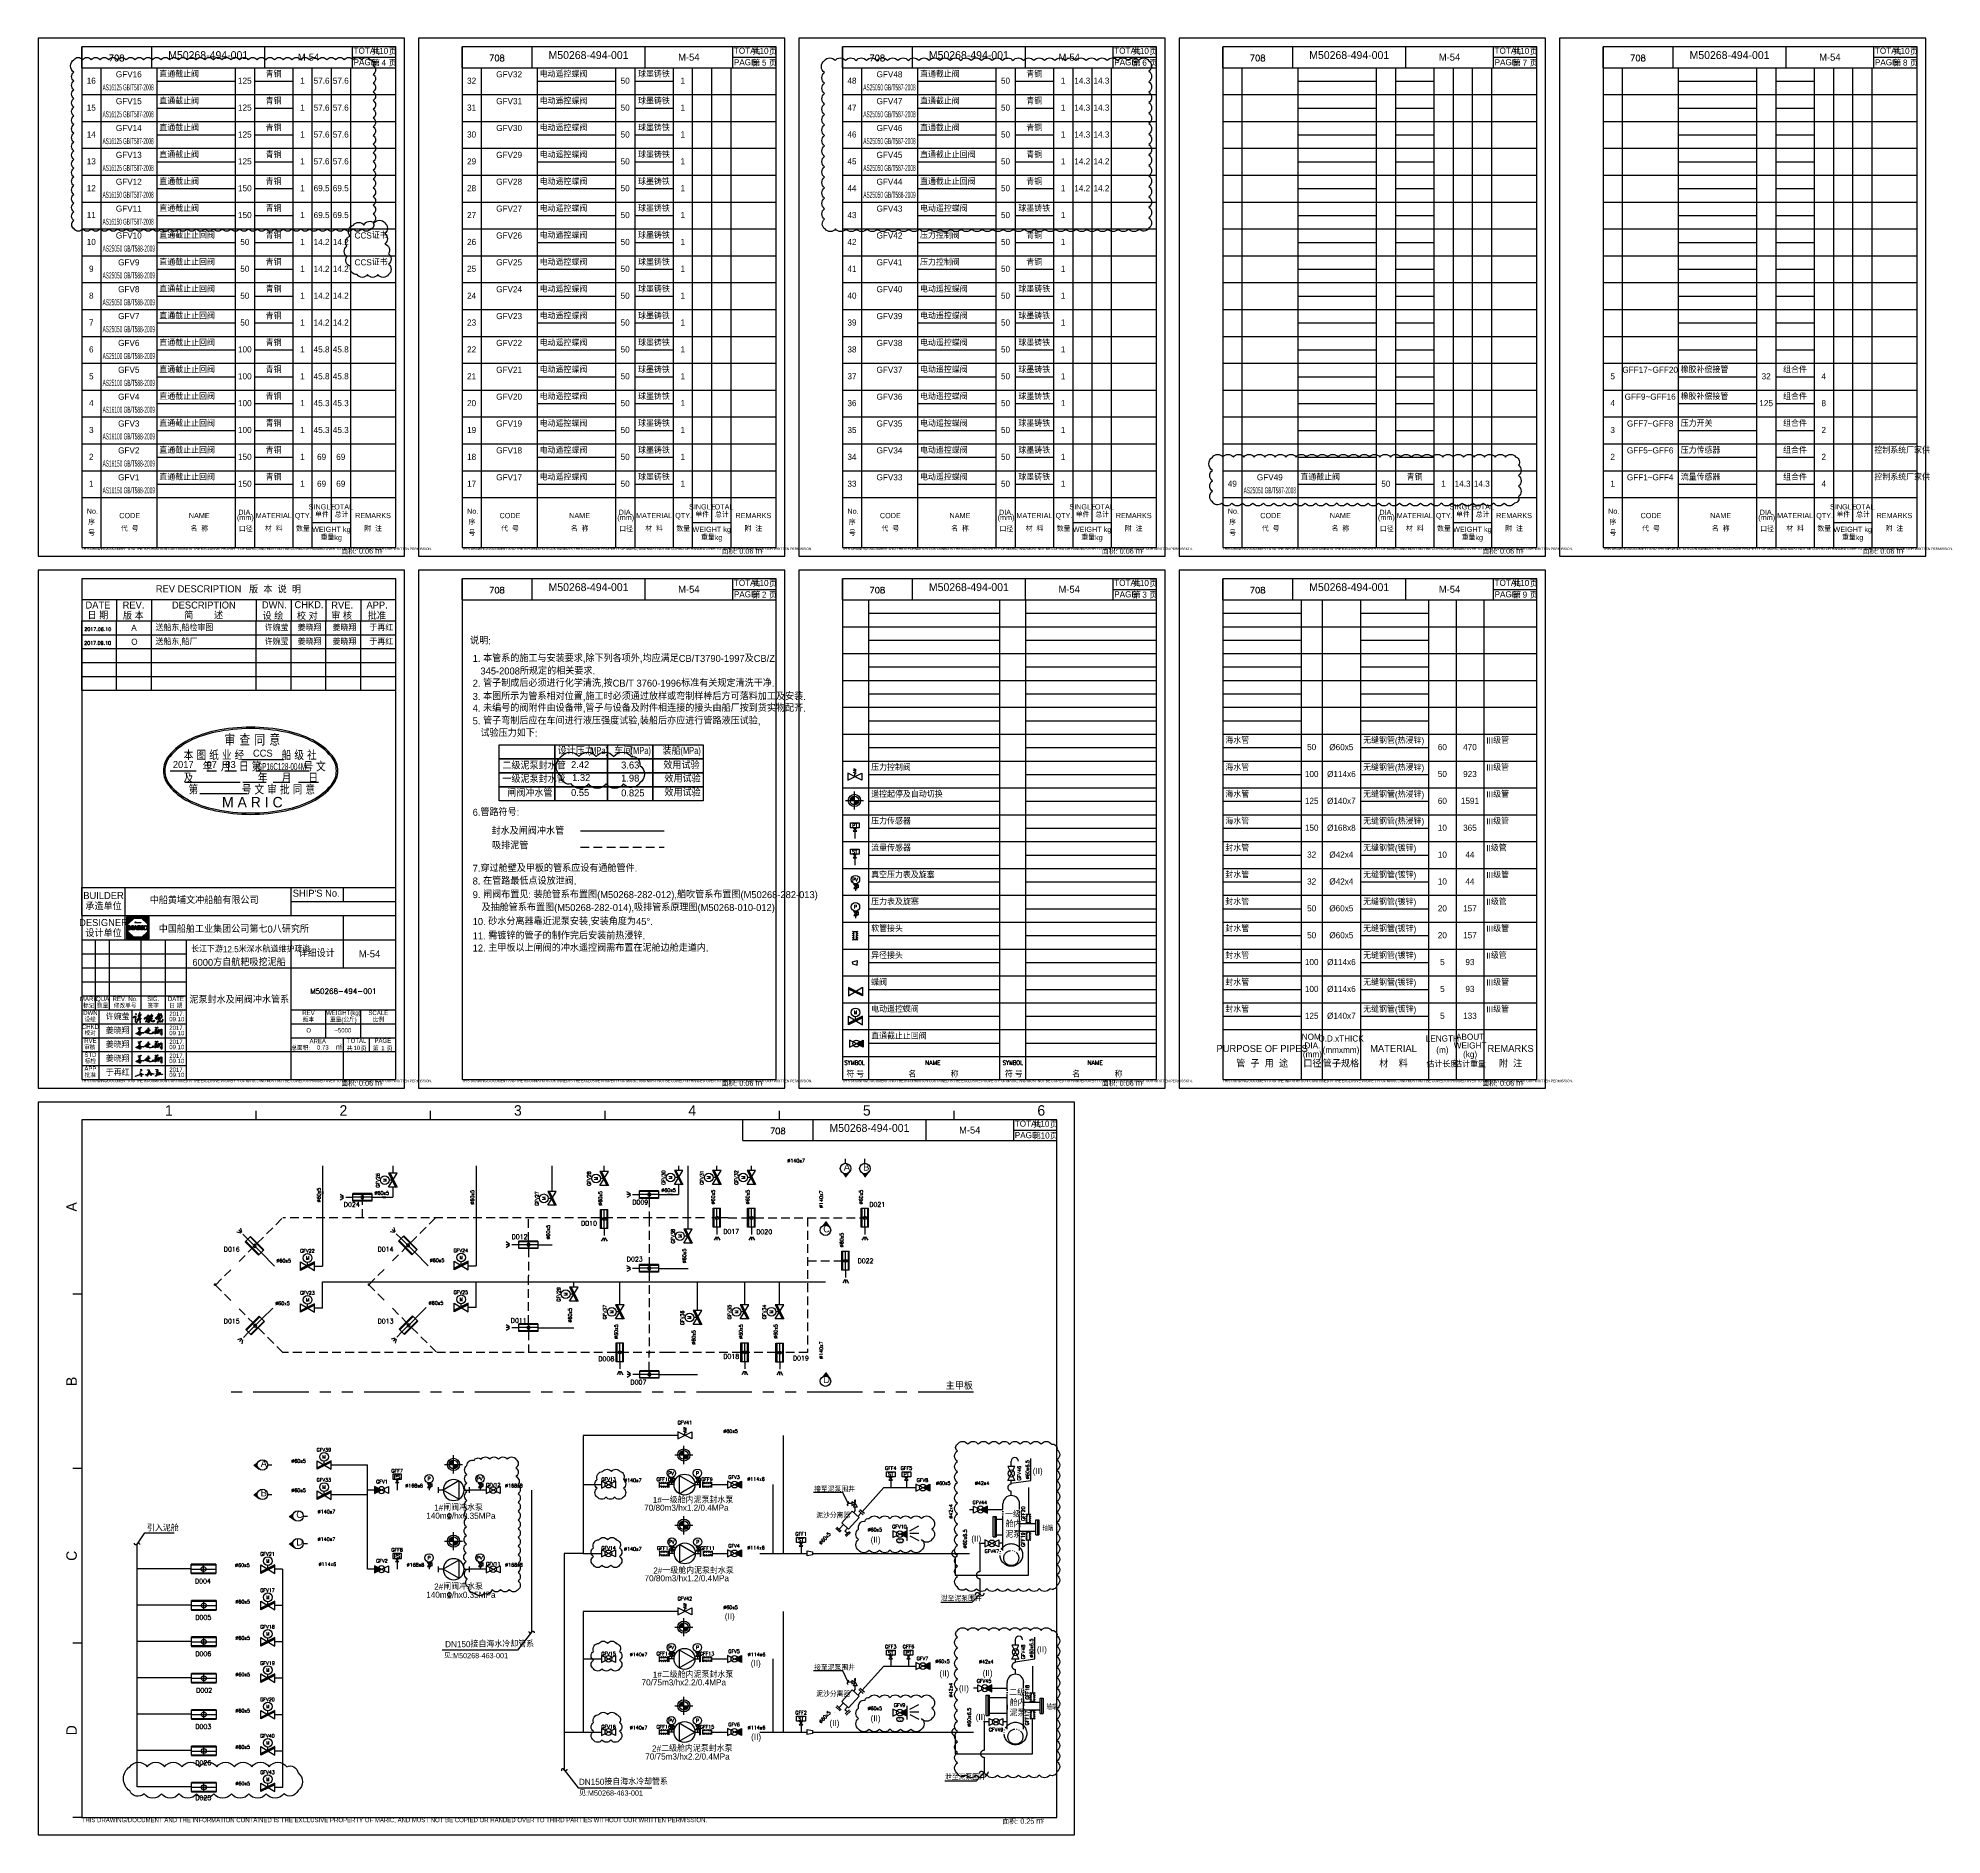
# Model space of a CAD drawing. Header units: millimetres. Extents: x 0 to 1091, y -428 to 602.
import ezdxf
from ezdxf.enums import TextEntityAlignment as Align

# ---------------------------------------------------------------- set-up
doc = ezdxf.new("R2010")
doc.units = ezdxf.units.MM
for name, pattern in [('CEN28', [31.3, 28, -1.4, 0.5, -1.4]), ('CENTER2', [1.55, 0.8, -0.15, 0.15, -0.15, 0.15, -0.15]), ('DASHED2', [0.375, 0.25, -0.125]), ('PH10', [14.25, 10, -1.25, 0.25, -1.25, 0.25, -1.25]), ('PHANTOM', [63.5, 31.75, -6.35, 6.35, -6.35, 6.35, -6.35]), ('PHONTOM1', [1.35, 1, -0.1, 0.025, -0.1, 0.025, -0.1]), ('PHONTOM2', [2.35, 2, -0.1, 0.025, -0.1, 0.025, -0.1])]:
    doc.linetypes.add(name, pattern=pattern)
for name, color, linetype in [('APPROVAL', 7, 'Continuous'), ('CHINESE', 2, 'CENTER2'), ('LJ-EQUIP', 7, 'PHONTOM1'), ('LJ-PIPE', 7, 'Continuous'), ('PH', 7, 'PHONTOM1'), ('sxd', 7, 'Continuous'), ('TEXT', 2, 'Continuous'), ('UME-003(粗实线)', 3, 'Continuous'), ('UME-006(中心线)', 6, 'CEN28'), ('UME-008(双点划线)', 8, 'PH10'), ('UME-PHANTOM', 8, 'PHANTOM')]:
    doc.layers.add(name, color=color, linetype=linetype)
doc.layers.add('云线', color=6, linetype='Continuous', plot=False)
doc.styles.add('CHINESE', font='SHORT.shx', dxfattribs={"bigfont": 'HZDXF.shx'})
doc.styles.add('HCAD', font='ROMANC', dxfattribs={"bigfont": 'JS64F'})
doc.styles.add('HZDXF', font='short.shx', dxfattribs={"bigfont": 'hzdxf.shx'})
doc.styles.add('HZROMANC', font='romanc', dxfattribs={"bigfont": 'hzdxf'})
doc.styles.add('HZTXT', font='short', dxfattribs={"bigfont": 'hzdxf'})
doc.styles.add('ROMANS', font='ROMANS')

msp = doc.modelspace()

# ---------------------------------------------------------------- texts
at = {"color": 2, "style": 'HZDXF'}
for height, p in [(1.4, (25, 309.9)), (1.4, (243, 309.9)), (1.4, (461, 309.9)), (1.4, (679, 309.9)), (1.4, (897, 309.9)), (1.4, (25, 4.9)), (1.4, (243, 4.9)), (1.4, (461, 4.9)), (1.4, (679, 4.9)), (2.5, (25, -418.2))]:
    msp.add_text('THIS DRAWING/DOCUMENT AND THE INFORMATION CONTAINED IS THE EXCLUSIVE PROPERTY OF MARIC, AND MUST NOT BE COPIED OR HANDED OVER TO THIRD PARTIES WITHOUT OUR WRITTEN PERMISSION.', height=height, dxfattribs=at).set_placement(p, align=Align.TOP_LEFT)
at = {"color": 2}
for s, height, style, p in [('A', 3.5, 'CHINESE', (53.4, 262.2)), ('送船东,船检审图', 3.5, 'CHINESE', (67.3, 262.2)), ('许婉莹', 3.5, 'CHINESE', (129.9, 262.2)), ('姜晓翔', 3.5, 'CHINESE', (148.8, 262.2)), ('姜晓翔', 3.5, 'CHINESE', (168.8, 262.2)), ('于再红', 3.5, 'CHINESE', (189.9, 262.2)), ('2017.09.10', 2, 'ROMANS', (26.4, 254.2)), ('O', 3.5, 'CHINESE', (53.4, 254.2)), ('送船东,船厂', 3.5, 'CHINESE', (67.3, 254.2)), ('许婉莹', 3.5, 'CHINESE', (129.9, 254.2)), ('姜晓翔', 3.5, 'CHINESE', (148.8, 254.2)), ('姜晓翔', 3.5, 'CHINESE', (168.8, 254.2)), ('于再红', 3.5, 'CHINESE', (189.9, 254.2)), ('1. 本管系的施工与安装要求,除下列各项外,均应满足CB/T3790-1997及CB/Z ', 4, 'CHINESE', (249.1, 244.4)), ('   345-2008所规定的相关要求.', 4, 'CHINESE', (249.1, 237.2)), ('2. 管子制成后必须进行化学清洗,按CB/T 3760-1996标准有关规定清洗干净.', 4, 'CHINESE', (249.1, 230.2)), ('4. 未编号的阀附件由设备带,管子与设备及附件相连接的接头由船厂按到货实物配齐.', 4, 'CHINESE', (249.1, 215.9)), ('3. 本图所示为管系相对位置,施工时必须通过放样或弯制样棒后方可落料加工及安装.', 4, 'CHINESE', (249.1, 222.6)), ('5. 管子弯制后应在车间进行液压强度试验,装船后亦应进行管路液压试验,', 4, 'CHINESE', (249.1, 208.6)), ('   试验压力如下:', 4, 'CHINESE', (249.1, 201.6)), ('二级泥泵封水管', 4, 'CHINESE', (266.1, 182.9)), ('设计压力', 4, 'CHINESE', (297.8, 191.4)), ('2.42', 4, 'CHINESE', (305.5, 183.5)), ('车间', 4, 'CHINESE', (330.2, 191.4)), ('3.63', 4, 'CHINESE', (334.2, 183.3)), ('装船 ', 4, 'CHINESE', (357.9, 191.3)), ('效用试验', 4, 'CHINESE', (358.4, 183.1)), ('压力控制阀', 3.5, 'CHINESE', (477.5, 182.1)), ('一级泥泵封水管', 4, 'CHINESE', (266.1, 175.2)), ('1.32', 4, 'CHINESE', (306.1, 176.1)), ('1.98', 4, 'CHINESE', (334.2, 175.8)), ('效用试验', 4, 'CHINESE', (359, 175.4)), ('闸阀冲水管', 4, 'CHINESE', (268.9, 167.2)), ('0.55', 4, 'CHINESE', (305.5, 167.5)), ('0.825', 4, 'CHINESE', (334.2, 167.3)), ('效用试验', 4, 'CHINESE', (359, 167.4)), ('遥控起停及自动切换', 3.5, 'CHINESE', (477.5, 166.7)), ('6.管路符号:', 4, 'CHINESE', (249.1, 156.2)), ('压力传感器', 3.5, 'CHINESE', (477.5, 151.3)), ('       封水及闸阀冲水管', 4, 'CHINESE', (249.5, 145.5)), ('       吸排泥管', 4, 'CHINESE', (249.8, 137.1)), ('流量传感器', 3.5, 'CHINESE', (477.5, 135.9)), ('8. 在管路最低点设放泄阀.', 4, 'CHINESE', (249.1, 116.8)), ('7.穿过舱壁及甲板的管系应设有通舱管件.', 4, 'CHINESE', (249.1, 124.1)), ('真空压力表及旋塞', 3.5, 'CHINESE', (477.5, 120.5)), ('9. 闸阀布置见: 装舱管系布置图(M50268-282-012),艏吹管系布置图(M50268-282-013)', 4, 'CHINESE', (249.1, 109)), ('及抽舱管系布置图(M50268-282-014),吸排管系原理图(M50268-010-012).', 4, 'CHINESE', (254.2, 101.6)), ('压力表及旋塞', 3.5, 'CHINESE', (477.5, 105.1)), ('10. 砂水分离器靠近泥泵安装,安装角度为45%%D.', 4, 'CHINESE', (249.1, 93.6)), ('11. 需镀锌的管子的制作完后安装前热浸锌.', 4, 'CHINESE', (249.1, 85.4)), ('软管接头', 3.5, 'CHINESE', (477.5, 89.7)), ('长江下游12.5米深水航道维护疏浚', 3.5, 'CHINESE', (87.7, 78)), ('12. 主甲板以上闸阀的冲水遥控阀需布置在泥舱边舱走道内.', 4, 'CHINESE', (249.1, 78.4)), ('2017.', 2.5, 'CHINESE', (75.2, 41.4)), ('许婉莹', 3.5, 'CHINESE', (38.8, 39.2)), ('姜晓翔', 3.5, 'CHINESE', (38.8, 31.2)), ('09.10', 2.5, 'CHINESE', (75.2, 38.4)), ('2017.', 2.5, 'CHINESE', (75.2, 33.4)), ('09.10', 2.5, 'CHINESE', (75.2, 30.4)), ('姜晓翔', 3.5, 'CHINESE', (38.8, 23.2)), ('2017.', 2.5, 'CHINESE', (75.2, 25.4)), ('09.10', 2.5, 'CHINESE', (75.2, 22.4)), ('m', 3, 'HZDXF', (170.7, 22.2)), ('2', 1.5, 'HZDXF', (172.9, 24)), ('姜晓翔', 3.5, 'CHINESE', (38.8, 15.2)), ('于再红', 3.5, 'CHINESE', (38.8, 7.2)), ('2017.', 2.5, 'CHINESE', (75.2, 17.4)), ('09.10', 2.5, 'CHINESE', (75.2, 14.4)), ('2017.', 2.5, 'CHINESE', (75.2, 9.4)), ('09.10', 2.5, 'CHINESE', (75.2, 6.4)), ('m', 3.5, 'HZDXF', (193.1, 1.4)), ('2', 2, 'HZDXF', (196.1, 2.8)), ('(II)', 3.5, 'CHINESE', (570.1, -221.1)), ('70/80m3/hx1.2/0.4MPa', 3.5, 'CHINESE', (347.4, -242.2)), ('1#一级舱内泥泵封水泵', 3.5, 'CHINESE', (352.3, -237.8)), ('(II)', 3.5, 'CHINESE', (477.2, -260.5)), ('(II)', 3.5, 'CHINESE', (534.9, -259.9)), ('70/80m3/hx1.2/0.4MPa', 3.5, 'CHINESE', (347.6, -282.6)), ('2#一级舱内泥泵封水泵', 3.5, 'CHINESE', (352.6, -278.2)), ('(II)', 3.5, 'CHINESE', (393.6, -304.4)), ('(II)', 3.5, 'CHINESE', (572.5, -323.4)), ('1#二级舱内泥泵封水泵', 3.5, 'CHINESE', (352.3, -337.9)), ('(II)', 3.5, 'CHINESE', (408.5, -331.3)), ('(II)', 3.5, 'CHINESE', (516.6, -337.1)), ('(II)', 3.5, 'CHINESE', (541.4, -336.9)), ('70/75m3/hx2.2/0.4MPa', 3.5, 'CHINESE', (345.9, -342.3)), ('(II)', 3.5, 'CHINESE', (527.8, -345.7)), ('(II)', 3.5, 'CHINESE', (477.2, -362.9)), ('(II)', 3.5, 'CHINESE', (537.4, -362.2)), ('(II)', 3.5, 'CHINESE', (408.7, -373.5)), ('(II)', 3.5, 'CHINESE', (453.6, -365.6)), ('70/75m3/hx2.2/0.4MPa', 3.5, 'CHINESE', (348, -384.8)), ('2#二级舱内泥泵封水泵', 3.5, 'CHINESE', (351.9, -380.2))]:
    msp.add_text(s, height=height, dxfattribs=dict(at, style=style)).set_placement(p)
at = {"color": 2, "style": 'CHINESE', "width": 0.8}
for p in [(315, 191.6), (339.6, 191.6), (368.2, 191.6)]:
    msp.add_text('(MPa)', height=4, dxfattribs=at).set_placement(p)
at = {"color": 2, "style": 'HZDXF'}
for s, height, p in [('DESIGNER', 4, (37.5, 93)), ('设计单位', 4, (37.5, 86.8)), ('MARK', 2.5, (29, 50)), ('DWN', 2.5, (30, 42)), ('标记', 2.5, (29, 46)), ('QUA', 2.5, (37, 50)), ('数量', 2.5, (37, 46)), ('REV. No.', 2.5, (49.9, 50)), ('修改单号', 2.5, (49.9, 46)), ('SIG.', 2.5, (66, 50)), ('签字', 2.5, (66, 46)), ('DATE', 2.5, (79, 50)), ('日 期', 2.5, (79, 46)), ('REV', 2.5, (155, 42)), ('WEIGHT(kg)', 2.5, (175, 42)), ('SCALE', 2.5, (195, 42)), ('CHKD', 2.5, (30, 34)), ('设绘', 2.5, (29.9, 38.1)), ('校对', 2.5, (29.9, 30.3)), ('版本', 2.5, (155, 38)), ('重量(公斤)', 2.5, (175, 38)), ('比例', 2.5, (195, 38)), ('RVE', 2.5, (30, 26)), ('审核', 2.5, (29.6, 22.2)), ('总面积:', 2.5, (150.5, 21.8)), ('AREA', 2.5, (160.3, 25.8)), ('TOTAL', 2.5, (182.6, 26)), ('共     页', 2.5, (182.6, 21.5)), ('第     页', 2.5, (197.5, 21.5)), ('PAGE', 2.5, (197.6, 26)), ('APP', 2.5, (30, 10)), ('STD', 2.5, (30, 18)), ('标检', 2.5, (30, 14.2)), ('批准', 2.5, (29.9, 6.2))]:
    msp.add_text(s, height=height, dxfattribs=at).set_placement(p, align=Align.CENTER)
at = {"color": 2, "ltscale": 5, "style": 'CHINESE'}
for s, p in [('异径接头', (477.5, 74.3)), ('直通截止止回阀', (477.5, 28.1))]:
    msp.add_text(s, height=3.5, dxfattribs=at).set_placement(p)
at = {"color": 2, "linetype": 'Continuous'}
for s, height, style, p in [('面', 3, 'HZDXF', (173.7, 1.2)), ('积:', 3, 'HZDXF', (177.6, 1.2)), ('A', 4, 'CHINESE', (461.8, -47.2)), ('B', 4, 'CHINESE', (472.9, -47.2)), ('C', 4, 'CHINESE', (450, -82.6)), ('D', 4, 'CHINESE', (450, -169)), ('A', 4, 'CHINESE', (127.6, -217.1)), ('B', 4, 'CHINESE', (127.6, -233.9)), ('C', 4, 'CHINESE', (148, -246.3)), ('D', 4, 'CHINESE', (148, -262.1))]:
    msp.add_text(s, height=height, dxfattribs=dict(at, style=style)).set_placement(p)
at = {"color": 2, "style": 'HCAD'}
for s, p in [('D024', (179.8, -66.6)), ('D009', (345.2, -65.3)), ('D021', (481, -66.6)), ('D010', (315.8, -77.4)), ('D012', (276, -85.1)), ('D017', (397.3, -82.1)), ('D020', (416.2, -82.3)), ('D016', (111, -92.3)), ('D014', (199.2, -92.3)), ('D023', (342, -98)), ('D022', (474.3, -98.9)), ('D015', (111, -133.5)), ('D013', (199.2, -133.5)), ('D011', (275.5, -133.1)), ('D018', (397.3, -153.7)), ('D008', (325.7, -155.1)), ('D019', (437.2, -154.7)), ('D007', (344.1, -168.5)), ('D004', (94.5, -282.5)), ('D005', (94.7, -303.3)), ('D006', (94.7, -324.2)), ('D002', (95.2, -345.1)), ('D003', (94.7, -365.9)), ('D026', (94.7, -386.7)), ('D025', (94.7, -406.7))]:
    msp.add_text(s, height=2.63, dxfattribs=at).set_placement(p, align=Align.MIDDLE)
for s, height, style, p in [('主甲板', 4, 'HCAD', (520.2, -172.7)), ('CCS', 1.5, 'CHINESE', (492.2, -259.9)), ('CCS', 1.5, 'CHINESE', (492.2, -362.3))]:
    msp.add_text(s, height=height, dxfattribs=dict(style=style)).set_placement(p)
at = {"color": 2, "style": 'HZDXF'}
for tag, p in [('O', (155.1, 32)), ('~5000', (174.7, 32))]:
    msp.add_attdef(tag, text='', height=2.5, dxfattribs=at).set_placement(p, align=Align.CENTER)
at = {"layer": 'CHINESE', "style": 'CHINESE'}
for s, p in [('直通截止阀', (69.5, 579.5)), ('电动遥控蝶阀', (287.5, 579.5)), ('直通截止阀', (505.5, 579.5)), ('直通截止阀', (69.5, 564.1)), ('电动遥控蝶阀', (287.5, 564.1)), ('直通截止阀', (505.5, 564.1)), ('直通截止阀', (69.5, 548.7)), ('电动遥控蝶阀', (287.5, 548.7)), ('直通截止阀', (505.5, 548.7)), ('直通截止阀', (69.5, 533.3)), ('电动遥控蝶阀', (287.5, 533.3)), ('直通截止止回阀', (505.5, 533.3)), ('直通截止阀', (69.5, 517.9)), ('电动遥控蝶阀', (287.5, 517.9)), ('直通截止止回阀', (505.5, 517.9)), ('直通截止阀', (69.5, 502.5)), ('电动遥控蝶阀', (287.5, 502.5)), ('电动遥控蝶阀', (505.5, 502.5)), ('直通截止止回阀', (69.5, 487.1)), ('CCS证书', (181.4, 487.1)), ('电动遥控蝶阀', (287.5, 487.1)), ('压力控制阀', (505.5, 487.1)), ('直通截止止回阀', (69.5, 471.7)), ('CCS证书', (181.4, 471.7)), ('电动遥控蝶阀', (287.5, 471.7)), ('压力控制阀', (505.5, 471.7)), ('直通截止止回阀', (69.5, 456.3)), ('电动遥控蝶阀', (287.5, 456.3)), ('电动遥控蝶阀', (505.5, 456.3)), ('直通截止止回阀', (69.5, 440.9)), ('电动遥控蝶阀', (287.5, 440.9)), ('电动遥控蝶阀', (505.5, 440.9)), ('直通截止止回阀', (69.5, 425.5)), ('电动遥控蝶阀', (287.5, 425.5)), ('电动遥控蝶阀', (505.5, 425.5)), ('直通截止止回阀', (69.5, 410.1)), ('电动遥控蝶阀', (287.5, 410.1)), ('电动遥控蝶阀', (505.5, 410.1)), ('橡胶补偿接管', (941.5, 410.1)), ('直通截止止回阀', (69.5, 394.7)), ('电动遥控蝶阀', (287.5, 394.7)), ('电动遥控蝶阀', (505.5, 394.7)), ('橡胶补偿接管', (941.5, 394.7)), ('直通截止止回阀', (69.5, 379.3)), ('电动遥控蝶阀', (287.5, 379.3)), ('电动遥控蝶阀', (505.5, 379.3)), ('压力开关', (941.5, 379.3)), ('直通截止止回阀', (69.5, 363.9)), ('电动遥控蝶阀', (287.5, 363.9)), ('电动遥控蝶阀', (505.5, 363.9)), ('压力传感器', (941.5, 363.9)), ('控制系统厂家供', (1052.5, 363.9)), ('直通截止止回阀', (69.5, 348.5)), ('电动遥控蝶阀', (287.5, 348.5)), ('电动遥控蝶阀', (505.5, 348.5)), ('直通截止阀', (723.5, 348.5)), ('流量传感器', (941.5, 348.5)), ('控制系统厂家供', (1052.5, 348.5)), ('海水管', (680.5, 197.6)), ('无缝钢管(热浸锌)', (759.5, 197.6)), ('III级管', (830.1, 197.6)), ('海水管', (680.5, 182.1)), ('无缝钢管(热浸锌)', (759.5, 182.1)), ('III级管', (830.1, 182.1)), ('海水管', (680.5, 166.7)), ('无缝钢管(热浸锌)', (759.5, 166.7)), ('III级管', (830.1, 166.7)), ('海水管', (680.5, 151.3)), ('无缝钢管(热浸锌)', (759.5, 151.3)), ('III级管', (830.1, 151.3)), ('封水管', (680.5, 135.9)), ('无缝钢管(镀锌)', (759.5, 135.9)), ('II级管', (830.1, 135.9)), ('封水管', (680.5, 120.5)), ('无缝钢管(镀锌)', (759.5, 120.5)), ('III级管', (830.1, 120.5)), ('封水管', (680.5, 105.1)), ('无缝钢管(镀锌)', (759.5, 105.1)), ('II级管', (830.1, 105.1)), ('封水管', (680.5, 89.7)), ('无缝钢管(镀锌)', (759.5, 89.7)), ('III级管', (830.1, 89.7)), ('封水管', (680.5, 74.3)), ('无缝钢管(镀锌)', (759.5, 74.3)), ('II级管', (830.1, 74.3)), ('封水管', (680.5, 58.9)), ('无缝钢管(镀锌)', (759.5, 58.9)), ('III级管', (830.1, 58.9)), ('封水管', (680.5, 43.5)), ('无缝钢管(镀锌)', (759.5, 43.5)), ('III级管', (830.1, 43.5))]:
    msp.add_text(s, height=3.5, dxfattribs=at).set_placement(p)
for s, p in [('青铜', (135, 579.5)), ('球墨铸铁', (353, 579.5)), ('青铜', (571, 579.5)), ('青铜', (135, 564.1)), ('球墨铸铁', (353, 564.1)), ('青铜', (571, 564.1)), ('青铜', (135, 548.7)), ('球墨铸铁', (353, 548.7)), ('青铜', (571, 548.7)), ('青铜', (135, 533.3)), ('球墨铸铁', (353, 533.3)), ('青铜', (571, 533.3)), ('青铜', (135, 517.9)), ('球墨铸铁', (353, 517.9)), ('青铜', (571, 517.9)), ('青铜', (135, 502.5)), ('球墨铸铁', (353, 502.5)), ('球墨铸铁', (571, 502.5)), ('青铜', (135, 487.1)), ('球墨铸铁', (353, 487.1)), ('青铜', (571, 487.1)), ('青铜', (135, 471.7)), ('球墨铸铁', (353, 471.7)), ('青铜', (571, 471.7)), ('青铜', (135, 456.3)), ('球墨铸铁', (353, 456.3)), ('球墨铸铁', (571, 456.3)), ('青铜', (135, 440.9)), ('球墨铸铁', (353, 440.9)), ('球墨铸铁', (571, 440.9)), ('青铜', (135, 425.5)), ('球墨铸铁', (353, 425.5)), ('球墨铸铁', (571, 425.5)), ('青铜', (135, 410.1)), ('球墨铸铁', (353, 410.1)), ('球墨铸铁', (571, 410.1)), ('组合件', (1007, 410.1)), ('青铜', (135, 394.7)), ('球墨铸铁', (353, 394.7)), ('球墨铸铁', (571, 394.7)), ('组合件', (1007, 394.7)), ('青铜', (135, 379.3)), ('球墨铸铁', (353, 379.3)), ('球墨铸铁', (571, 379.3)), ('组合件', (1007, 379.3)), ('青铜', (135, 363.9)), ('球墨铸铁', (353, 363.9)), ('球墨铸铁', (571, 363.9)), ('组合件', (1007, 363.9)), ('青铜', (135, 348.5)), ('球墨铸铁', (353, 348.5)), ('球墨铸铁', (571, 348.5)), ('青铜', (789, 348.5)), ('组合件', (1007, 348.5))]:
    msp.add_text(s, height=3.5, dxfattribs=at).set_placement(p, align=Align.CENTER)
for s, width, p, p2 in [('AS16125 GB/T587-2008 ', 0.624133, (37, 572), (67, 572)), ('AS25050 GB/T587-2008', 0.650995, (473, 572), (503, 572)), ('AS16125 GB/T587-2008 ', 0.624133, (37, 556.6), (67, 556.6)), ('AS25050 GB/T587-2008', 0.650995, (473, 556.6), (503, 556.6)), ('AS16125 GB/T587-2008 ', 0.624133, (37, 541.2), (67, 541.2)), ('AS25050 GB/T587-2008', 0.650995, (473, 541.2), (503, 541.2)), ('AS16125 GB/T587-2008 ', 0.624133, (37, 525.8), (67, 525.8)), ('AS25050 GB/T587-2008', 0.650995, (473, 525.8), (503, 525.8)), ('AS16150 GB/T587-2008 ', 0.624133, (37, 510.4), (67, 510.4)), ('AS25050 GB/T588-2009', 0.652647, (473, 510.4), (503, 510.4)), ('AS16150 GB/T587-2008 ', 0.624133, (37, 495), (67, 495)), ('AS25050 GB/T588-2009', 0.652647, (37, 479.6), (67, 479.6)), ('AS25050 GB/T588-2009', 0.652647, (37, 464.2), (67, 464.2)), ('AS25050 GB/T588-2009', 0.652647, (37, 448.8), (67, 448.8)), ('AS25050 GB/T588-2009', 0.652647, (37, 433.4), (67, 433.4)), ('AS25100 GB/T588-2009', 0.652647, (37, 418), (67, 418)), ('AS25100 GB/T588-2009', 0.652647, (37, 402.6), (67, 402.6)), ('AS16100 GB/T588-2009', 0.652647, (37, 387.2), (67, 387.2)), ('AS16100 GB/T588-2009', 0.652647, (37, 371.9), (67, 371.9)), ('AS16150 GB/T588-2009', 0.652647, (37, 356.4), (67, 356.4)), ('AS16150 GB/T588-2009', 0.652647, (37, 341), (67, 341)), ('AS25050 GB/T587-2008', 0.650995, (691, 341), (721, 341))]:
    msp.add_text(s, height=3.5, dxfattribs=dict(at, width=width)).set_placement(p, p2, align=Align.FIT)
at = {"layer": 'LJ-EQUIP', "style": 'CHINESE'}
for s, height, p in [('接至泥泵围井', 3, (444.8, -231.4)), ('泥沙分离器', 3, (446, -246.4)), ('一级', 3.5, (554.2, -245.9)), ('舱内', 3.5, (554.6, -251.6)), ('泥泵', 3.5, (554.4, -257.5)), ('泄至泥泵围井', 3, (517.4, -294)), ('接至泥泵围井', 3, (444.8, -333.7)), ('泥沙分离器', 3, (446, -348.8)), ('二级', 3.5, (556.6, -348.2)), ('泥泵', 3.5, (556.8, -359.9)), ('舱内', 3.5, (556.9, -354)), ('泄至泥泵围井', 3, (519.8, -396.4))]:
    msp.add_text(s, height=height, dxfattribs=at).set_placement(p)
at = {"layer": 'LJ-EQUIP', "style": 'CHINESE', "width": 0.8}
for p in [(575.6, -253.8), (578, -356.2)]:
    msp.add_text('轴端', height=3, dxfattribs=at).set_placement(p)
at = {"layer": 'TEXT', "style": 'CHINESE'}
for s, p in [('16', (30.5, 575.8)), ('GFV16', (52, 579.5)), ('125', (118.5, 575.8)), ('1', (151.5, 575.8)), ('57.6', (162.5, 575.8)), ('57.6', (173.5, 575.8)), ('32', (248.5, 575.8)), ('GFV32', (270, 579.5)), ('50', (336.5, 575.8)), ('1', (369.5, 575.8)), ('48', (466.5, 575.8)), ('GFV48', (488, 579.5)), ('50', (554.5, 575.8)), ('1', (587.5, 575.8)), ('14.3', (598.5, 575.8)), ('14.3', (609.5, 575.8)), ('GFV15', (52, 564.1)), ('GFV31', (270, 564.1)), ('GFV47', (488, 564.1)), ('15', (30.5, 560.4)), ('125', (118.5, 560.4)), ('1', (151.5, 560.4)), ('57.6', (162.5, 560.4)), ('57.6', (173.5, 560.4)), ('31', (248.5, 560.4)), ('50', (336.5, 560.4)), ('1', (369.5, 560.4)), ('47', (466.5, 560.4)), ('50', (554.5, 560.4)), ('1', (587.5, 560.4)), ('14.3', (598.5, 560.4)), ('14.3', (609.5, 560.4)), ('14', (30.5, 545)), ('GFV14', (52, 548.7)), ('125', (118.5, 545)), ('1', (151.5, 545)), ('57.6', (162.5, 545)), ('57.6', (173.5, 545)), ('30', (248.5, 545)), ('GFV30', (270, 548.7)), ('50', (336.5, 545)), ('1', (369.5, 545)), ('46', (466.5, 545)), ('GFV46', (488, 548.7)), ('50', (554.5, 545)), ('1', (587.5, 545)), ('14.3', (598.5, 545)), ('14.3', (609.5, 545)), ('GFV13', (52, 533.3)), ('GFV29', (270, 533.3)), ('GFV45', (488, 533.3)), ('13', (30.5, 529.6)), ('125', (118.5, 529.6)), ('1', (151.5, 529.6)), ('57.6', (162.5, 529.6)), ('57.6', (173.5, 529.6)), ('29', (248.5, 529.6)), ('50', (336.5, 529.6)), ('1', (369.5, 529.6)), ('45', (466.5, 529.6)), ('50', (554.5, 529.6)), ('1', (587.5, 529.6)), ('14.2', (598.5, 529.6)), ('14.2', (609.5, 529.6)), ('12', (30.5, 514.2)), ('GFV12', (52, 517.9)), ('150', (118.5, 514.2)), ('1', (151.5, 514.2)), ('69.5', (162.5, 514.2)), ('69.5', (173.5, 514.2)), ('28', (248.5, 514.2)), ('GFV28', (270, 517.9)), ('50', (336.5, 514.2)), ('1', (369.5, 514.2)), ('44', (466.5, 514.2)), ('GFV44', (488, 517.9)), ('50', (554.5, 514.2)), ('1', (587.5, 514.2)), ('14.2', (598.5, 514.2)), ('14.2', (609.5, 514.2)), ('11', (30.5, 498.8)), ('GFV11', (52, 502.5)), ('150', (118.5, 498.8)), ('1', (151.5, 498.8)), ('69.5', (162.5, 498.8)), ('69.5', (173.5, 498.8)), ('27', (248.5, 498.8)), ('GFV27', (270, 502.5)), ('50', (336.5, 498.8)), ('1', (369.5, 498.8)), ('43', (466.5, 498.8)), ('GFV43', (488, 502.5)), ('50', (554.5, 498.8)), ('1', (587.5, 498.8)), ('10', (30.5, 483.4)), ('GFV10', (52, 487.1)), ('50', (118.5, 483.4)), ('1', (151.5, 483.4)), ('14.2', (162.5, 483.4)), ('14.2', (173.5, 483.4)), ('26', (248.5, 483.4)), ('GFV26', (270, 487.1)), ('50', (336.5, 483.4)), ('1', (369.5, 483.4)), ('42', (466.5, 483.4)), ('GFV42', (488, 487.1)), ('50', (554.5, 483.4)), ('1', (587.5, 483.4)), ('9', (30.5, 468)), ('GFV9', (52, 471.7)), ('50', (118.5, 468)), ('1', (151.5, 468)), ('14.2', (162.5, 468)), ('14.2', (173.5, 468)), ('25', (248.5, 468)), ('GFV25', (270, 471.7)), ('50', (336.5, 468)), ('1', (369.5, 468)), ('41', (466.5, 468)), ('GFV41', (488, 471.7)), ('50', (554.5, 468)), ('1', (587.5, 468)), ('GFV8', (52, 456.3)), ('GFV24', (270, 456.3)), ('GFV40', (488, 456.3)), ('8', (30.5, 452.6)), ('50', (118.5, 452.6)), ('1', (151.5, 452.6)), ('14.2', (162.5, 452.6)), ('14.2', (173.5, 452.6)), ('24', (248.5, 452.6)), ('50', (336.5, 452.6)), ('1', (369.5, 452.6)), ('40', (466.5, 452.6)), ('50', (554.5, 452.6)), ('1', (587.5, 452.6)), ('7', (30.5, 437.2)), ('GFV7', (52, 440.9)), ('50', (118.5, 437.2)), ('1', (151.5, 437.2)), ('14.2', (162.5, 437.2)), ('14.2', (173.5, 437.2)), ('23', (248.5, 437.2)), ('GFV23', (270, 440.9)), ('50', (336.5, 437.2)), ('1', (369.5, 437.2)), ('39', (466.5, 437.2)), ('GFV39', (488, 440.9)), ('50', (554.5, 437.2)), ('1', (587.5, 437.2)), ('GFV6', (52, 425.5)), ('GFV22', (270, 425.5)), ('GFV38', (488, 425.5)), ('6', (30.5, 421.8)), ('100', (118.5, 421.8)), ('1', (151.5, 421.8)), ('45.8', (162.5, 421.8)), ('45.8', (173.5, 421.8)), ('22', (248.5, 421.8)), ('50', (336.5, 421.8)), ('1', (369.5, 421.8)), ('38', (466.5, 421.8)), ('50', (554.5, 421.8)), ('1', (587.5, 421.8)), ('5', (30.5, 406.4)), ('GFV5', (52, 410.1)), ('100', (118.5, 406.4)), ('1', (151.5, 406.4)), ('45.8', (162.5, 406.4)), ('45.8', (173.5, 406.4)), ('21', (248.5, 406.4)), ('GFV21', (270, 410.1)), ('50', (336.5, 406.4)), ('1', (369.5, 406.4)), ('37', (466.5, 406.4)), ('GFV37', (488, 410.1)), ('50', (554.5, 406.4)), ('1', (587.5, 406.4)), ('5', (902.5, 406.4)), ('GFF17~GFF20', (924, 410.1)), ('32', (990.5, 406.4)), ('4', (1023.5, 406.4)), ('4', (30.5, 391)), ('GFV4', (52, 394.7)), ('100', (118.5, 391)), ('1', (151.5, 391)), ('45.3', (162.5, 391)), ('45.3', (173.5, 391)), ('20', (248.5, 391)), ('GFV20', (270, 394.7)), ('50', (336.5, 391)), ('1', (369.5, 391)), ('36', (466.5, 391)), ('GFV36', (488, 394.7)), ('50', (554.5, 391)), ('1', (587.5, 391)), ('4', (902.5, 391)), ('GFF9~GFF16', (924, 394.7)), ('125', (990.5, 391)), ('8', (1023.5, 391)), ('GFV3', (52, 379.3)), ('GFV19', (270, 379.3)), ('GFV35', (488, 379.3)), ('GFF7~GFF8', (924, 379.3)), ('3', (30.5, 375.6)), ('100', (118.5, 375.6)), ('1', (151.5, 375.6)), ('45.3', (162.5, 375.6)), ('45.3', (173.5, 375.6)), ('19', (248.5, 375.6)), ('50', (336.5, 375.6)), ('1', (369.5, 375.6)), ('35', (466.5, 375.6)), ('50', (554.5, 375.6)), ('1', (587.5, 375.6)), ('3', (902.5, 375.6)), ('2', (1023.5, 375.6)), ('2', (30.5, 360.2)), ('GFV2', (52, 363.9)), ('150', (118.5, 360.2)), ('1', (151.5, 360.2)), ('69', (162.5, 360.2)), ('69', (173.5, 360.2)), ('18', (248.5, 360.2)), ('GFV18', (270, 363.9)), ('50', (336.5, 360.2)), ('1', (369.5, 360.2)), ('34', (466.5, 360.2)), ('GFV34', (488, 363.9)), ('50', (554.5, 360.2)), ('1', (587.5, 360.2)), ('2', (902.5, 360.2)), ('GFF5~GFF6', (924, 363.9)), ('2', (1023.5, 360.2)), ('GFV1', (52, 348.5)), ('GFV17', (270, 348.5)), ('GFV33', (488, 348.5)), ('GFV49', (706, 348.5)), ('GFF1~GFF4', (924, 348.5)), ('1', (30.5, 344.8)), ('150', (118.5, 344.8)), ('1', (151.5, 344.8)), ('69', (162.5, 344.8)), ('69', (173.5, 344.8)), ('17', (248.5, 344.8)), ('50', (336.5, 344.8)), ('1', (369.5, 344.8)), ('33', (466.5, 344.8)), ('50', (554.5, 344.8)), ('1', (587.5, 344.8)), ('49', (684.5, 344.8)), ('50', (772.5, 344.8)), ('1', (805.5, 344.8)), ('14.3', (816.5, 344.8)), ('14.3', (827.5, 344.8)), ('1', (902.5, 344.8)), ('4', (1023.5, 344.8)), ('50', (730, 193.8)), ('%%c60x5', (747, 193.8)), ('60', (804.9, 193.8)), ('470', (820.7, 193.8)), ('100', (730, 178.4)), ('%%c114x6', (747, 178.4)), ('50', (804.9, 178.4)), ('923', (820.7, 178.4)), ('125', (730, 163)), ('%%c140x7', (747, 163)), ('60', (804.9, 163)), ('1591', (820.7, 163)), ('150', (730, 147.6)), ('%%c168x8', (747, 147.6)), ('10', (804.9, 147.6)), ('365', (820.7, 147.6)), ('32', (730, 132.2)), ('%%c42x4', (747, 132.2)), ('10', (804.9, 132.2)), ('44', (820.7, 132.2)), ('32', (730, 116.8)), ('%%c42x4', (747, 116.8)), ('10', (804.9, 116.8)), ('44', (820.7, 116.8)), ('50', (730, 101.4)), ('%%c60x5', (747, 101.4)), ('20', (804.9, 101.4)), ('157', (820.7, 101.4)), ('50', (730, 86)), ('%%c60x5', (747, 86)), ('20', (804.9, 86)), ('157', (820.7, 86)), ('100', (730, 70.6)), ('%%c114x6', (747, 70.6)), ('5', (804.9, 70.6)), ('93', (820.7, 70.6)), ('100', (730, 55.2)), ('%%c114x6', (747, 55.2)), ('5', (804.9, 55.2)), ('93', (820.7, 55.2)), ('125', (730, 39.8)), ('%%c140x7', (747, 39.8)), ('5', (804.9, 39.8)), ('133', (820.7, 39.8))]:
    msp.add_text(s, height=3.5, dxfattribs=at).set_placement(p, align=Align.CENTER)
at = {"layer": 'TEXT', "color": 2, "style": 'CHINESE'}
for s, height, p in [('说明:', 4, (247.6, 254.5)), ('1#闸阀冲水泵', 3.5, (227, -242.1)), ('引入泥舱', 3.5, (62.4, -253.9)), ('140m%%131/hx0.35MPa', 3.5, (222.5, -246.8)), ('2#闸阀冲水泵', 3.5, (227, -287.4)), ('140m%%131/hx0.35MPa', 3.5, (222.5, -292.1))]:
    msp.add_text(s, height=height, dxfattribs=at).set_placement(p)
at = {"layer": 'TEXT', "style": 'CHINESE'}
for s, height, p in [('蝶阀', 3.5, (477.5, 58.9)), ('电动遥控蝶阀', 3.5, (477.5, 43.5)), ('见:M50268-463-001', 3, (232.8, -326.7)), ('DN150接自海水冷却管系', 3.5, (233.3, -320.4)), ('见:M50268-463-001', 3, (310.1, -405.5)), ('DN150接自海水冷却管系', 3.5, (310, -399.3))]:
    msp.add_text(s, height=height, dxfattribs=at).set_placement(p)

# ---------------------------------------------------------------- blocks, each defined once
blk = doc.blocks.new('$frame_build')
at = {"color": 3}
for p, q in [((0, 16), (180, 16)), ((0, 0), (0, 16)), ((25, 0), (25, 16)), ((120, 0), (120, 16)), ((150, 8), (150, 16)), ((180, 0), (180, 16)), ((0, 0), (180, 0))]:
    blk.add_line(p, q, dxfattribs=at)
blk.add_line((120, 8), (180, 8))
at = {"color": 2, "style": 'HZDXF'}
for s, p in [('BUILDER', (12.5, 9.5)), ("SHIP'S No.", (134.4, 10.8)), ('承造单位', (12.5, 3.2))]:
    blk.add_text(s, height=4, dxfattribs=at).set_placement(p, align=Align.CENTER)
for tag, p in [('SHIPNO', (165.6, 10.5)), ('SHIPYARD-DRAWNO', (151, 2.8))]:
    blk.add_attdef(tag, text='', height=4, dxfattribs=at).set_placement(p, align=Align.CENTER)
at = {"color": 2, "linetype": 'Continuous', "style": 'HZDXF'}
blk.add_attdef('BUILDER', text='', height=4, dxfattribs=at).set_placement((70.2, 6.7), align=Align.CENTER)
blk = doc.blocks.new('$FRAMEN1')
at = {"color": 2, "style": 'HZDXF'}
for tag, p in [('SHIPNAME1', (30, -8)), ('SHIPNAME2', (30, -8)), ('MARK', (105, -8))]:
    blk.add_attdef(tag, text='', height=4, dxfattribs=at).set_placement(p, align=Align.MIDDLE)
for tag, height, p in [('DRAWINGNAME', 4, (30.3, -36.3)), ('DRAWINGNAME1', 3.5, (30.3, -41.3)), ('DRAWINGNAME2', 3.5, (30.3, -46.3))]:
    blk.add_attdef(tag, text='', height=height, dxfattribs=at).set_placement(p, align=Align.CENTER)
at = {"color": 2, "style": 'HZDXF', "flags": 1}
for tag in ['SYSTEMCODE', 'SHIPCODE']:
    blk.add_attdef(tag, text='', height=3, dxfattribs=at).set_placement((30, -72), align=Align.MIDDLE)
blk = doc.blocks.new('$FRAMEA2')
at = {"color": 2, "style": 'ROMANS'}
blk.add_attdef('DATE', (1.5, 147.2), '', height=2, dxfattribs=at)
at = {"color": 2}
for tag, height, style, p in [('BUILDER', 3, 'ROMANS', (69.2, -8.5)), ('SHIPNO', 2.5, 'ROMANS', (165.1, -4.1)), ('DESIGNER', 3, 'ROMANS', (87.2, -23.3)), ('COMPANY', 3, 'ROMANS', (87.2, -23.3)), ('DRAW-NO.1', 3, 'HZROMANC', (150, -59.4))]:
    blk.add_attdef(tag, text='', height=height, dxfattribs=dict(at, style=style)).set_placement(p, align=Align.MIDDLE)
at = {"color": 2, "style": 'HZDXF'}
for tag, height, p in [('STANDBY5', 4, (163.7, -24.3)), ('STAGE', 4, (134.7, -39.7)), ('T-AREA', 2.5, (138.2, -92.8)), ('TOTAL-PAGE', 2.5, (157.7, -93.1)), ('PAGE-NUMBER', 2.5, (172.6, -93.2)), ('STANDBY2', 4, (134.3, -104)), ('STANDBY3', 4, (166, -104))]:
    blk.add_attdef(tag, text='', height=height, dxfattribs=at).set_placement(p, align=Align.CENTER)
at = {"color": 2, "linetype": 'Continuous', "style": 'HZDXF'}
blk.add_attdef('AREA', text='', height=3, dxfattribs=at).set_placement((163, -113.6), align=Align.CENTER)
blk = doc.blocks.new('$FRAMEC2')
at = {"color": 0}
for points in [[(-180, -12), (-180, 0)], [(-140, 0), (-140, -12)], [(-75, -12), (-75, 0)], [(-25, 0), (-25, -12)], [(-180, -12), (0, -12)]]:
    blk.add_lwpolyline(points, dxfattribs=at)
at = {"color": 7}
blk.add_lwpolyline([(-25, -6), (0, -6)], dxfattribs=at)
at = {"color": 2, "style": 'ROMANS'}
blk.add_text('708', height=3.5, dxfattribs=at).set_placement((-160, -8.2), align=Align.CENTER)
at = {"color": 2, "style": 'HZDXF'}
for s, p in [('TOTAL', (-24.2, -4)), ('PAGE', (-24.2, -10.6)), ('共', (-13.6, -4.7)), ('第', (-13.6, -11.2)), ('页', (-4, -4.7)), ('页', (-4, -11.2))]:
    blk.add_text(s, height=3.5, dxfattribs=at).set_placement(p)
for tag, height, p in [('DRAW_NO', 4.5, (-107.5, -7)), ('TOTAL_PAGE', 3.5, (-6.9, -4.1)), ('PAGE_NO', 3.5, (-6.8, -10.8))]:
    blk.add_attdef(tag, text='', height=height, dxfattribs=at).set_placement(p, align=Align.CENTER)
at = {"color": 2, "style": 'ROMANS'}
blk.add_attdef('MARK', text='', height=3, dxfattribs=at).set_placement((-50, -6), align=Align.MIDDLE)
blk = doc.blocks.new('202')
at = {"color": 7}
for points in [[(0, 261.8), (0, -13.2)], [(0, 254.1), (75, 254.1)], [(75, 261.8), (75, -13.2)], [(90, 261.8), (90, -13.2)], [(90, 254.1), (165, 254.1)], [(-15, 246.4), (165, 246.4)], [(-15, 231), (165, 231)], [(0, 238.7), (75, 238.7)], [(90, 238.7), (165, 238.7)], [(0, 223.3), (75, 223.3)], [(90, 223.3), (165, 223.3)], [(-15, 215.6), (165, 215.6)], [(0, 207.9), (75, 207.9)], [(90, 207.9), (165, 207.9)], [(-15, 200.2), (165, 200.2)], [(0, 192.5), (75, 192.5)], [(90, 192.5), (165, 192.5)], [(-15, 184.8), (165, 184.8)], [(0, 177.1), (75, 177.1)], [(90, 177.1), (165, 177.1)], [(-15, 169.4), (165, 169.4)], [(-15, 154), (165, 154)], [(0, 161.7), (75, 161.7)], [(90, 161.7), (165, 161.7)], [(0, 146.3), (75, 146.3)], [(90, 146.3), (165, 146.3)], [(-15, 138.6), (165, 138.6)], [(-15, 123.2), (165, 123.2)], [(0, 130.9), (75, 130.9)], [(90, 130.9), (165, 130.9)], [(0, 115.5), (75, 115.5)], [(90, 115.5), (165, 115.5)], [(-15, 107.8), (165, 107.8)], [(0, 100.1), (75, 100.1)], [(90, 100.1), (165, 100.1)], [(-15, 92.4), (165, 92.4)], [(-15, 77), (165, 77)], [(0, 84.7), (75, 84.7)], [(90, 84.7), (165, 84.7)], [(0, 69.3), (75, 69.3)], [(90, 69.3), (165, 69.3)], [(-15, 61.6), (165, 61.6)], [(-15, 46.2), (165, 46.2)], [(0, 53.9), (75, 53.9)], [(90, 53.9), (165, 53.9)], [(0, 38.5), (75, 38.5)], [(90, 38.5), (165, 38.5)], [(-15, 30.8), (165, 30.8)], [(0, 23.1), (75, 23.1)], [(90, 23.1), (165, 23.1)], [(-15, 15.4), (165, 15.4)], [(-15, 0), (165, 0)], [(0, 7.7), (75, 7.7)], [(90, 7.7), (165, 7.7)]]:
    blk.add_lwpolyline(points, dxfattribs=at)
at = {"color": 2, "style": 'ROMANS', "width": 0.809993}
for p, p2 in [((-13.8, -4.8), (-2.2, -4.8)), ((76.9, -4.8), (88.5, -4.8))]:
    blk.add_text('SYMBOL', height=2.5, dxfattribs=at).set_placement(p, p2, align=Align.FIT)
at = {"color": 2, "style": 'HZTXT'}
for s, p in [('符', (-12.7, -11.9)), ('号', (-7, -11.9)), ('名', (22.8, -11.9)), ('称', (47.1, -11.9)), ('符', (78.2, -11.9)), ('号', (83.8, -11.9)), ('名', (116.7, -11.9)), ('称', (141.1, -11.9))]:
    blk.add_text(s, height=3.5, dxfattribs=at).set_placement(p)
at = {"color": 2, "style": 'ROMANS'}
for p in [(36.9, -4.8), (129.9, -4.8)]:
    blk.add_text('NAME', height=2.5, dxfattribs=at).set_placement(p, align=Align.CENTER)
blk = doc.blocks.new('200')
at = {"color": 0}
for p, q in [((0, 0), (0, -22)), ((32, 0), (32, -22)), ((77, 0), (77, -22)), ((88, 0), (88, -22)), ((121, 0), (121, -22)), ((143, 0), (143, -22))]:
    blk.add_line(p, q, dxfattribs=at)
for p, q in [((132, 0), (132, -11)), ((121, -14.3), (143, -14.3))]:
    blk.add_line(p, q)
at = {"color": 7}
for points in [[(0, 246.4), (0, -28.6)], [(32, 246.4), (32, -28.6)], [(77, 246.4), (77, -28.6)], [(88, 246.4), (88, -28.6)], [(110, 246.4), (110, -28.6)], [(121, 246.4), (121, -28.6)], [(132, 246.4), (132, -14.3)], [(143, 246.4), (143, -28.6)], [(-11, 231), (169, 231)], [(32, 238.7), (77, 238.7)], [(88, 238.7), (110, 238.7)], [(32, 223.3), (77, 223.3)], [(88, 223.3), (110, 223.3)], [(-11, 215.6), (169, 215.6)], [(32, 207.9), (77, 207.9)], [(88, 207.9), (110, 207.9)], [(-11, 200.2), (169, 200.2)], [(32, 192.5), (77, 192.5)], [(88, 192.5), (110, 192.5)], [(-11, 184.8), (169, 184.8)], [(32, 177.1), (77, 177.1)], [(88, 177.1), (110, 177.1)], [(-11, 169.4), (169, 169.4)], [(-11, 154), (169, 154)], [(32, 161.7), (77, 161.7)], [(88, 161.7), (110, 161.7)], [(32, 146.3), (77, 146.3)], [(88, 146.3), (110, 146.3)], [(-11, 138.6), (169, 138.6)], [(-11, 123.2), (169, 123.2)], [(32, 130.9), (77, 130.9)], [(88, 130.9), (110, 130.9)], [(32, 115.5), (77, 115.5)], [(88, 115.5), (110, 115.5)], [(-11, 107.8), (169, 107.8)], [(32, 100.1), (77, 100.1)], [(88, 100.1), (110, 100.1)], [(-11, 92.4), (169, 92.4)], [(-11, 77), (169, 77)], [(32, 84.7), (77, 84.7)], [(88, 84.7), (110, 84.7)], [(32, 69.3), (77, 69.3)], [(88, 69.3), (110, 69.3)], [(-11, 61.6), (169, 61.6)], [(-11, 46.2), (169, 46.2)], [(32, 53.9), (77, 53.9)], [(88, 53.9), (110, 53.9)], [(32, 38.5), (77, 38.5)], [(88, 38.5), (110, 38.5)], [(-11, 30.8), (169, 30.8)], [(32, 23.1), (77, 23.1)], [(88, 23.1), (110, 23.1)], [(-11, 15.4), (169, 15.4)], [(32, 7.7), (77, 7.7)], [(88, 7.7), (110, 7.7)]]:
    blk.add_lwpolyline(points, dxfattribs=at)
at = {"color": 0}
blk.add_lwpolyline([(-11, 0), (169, 0)], dxfattribs=at)
at = {"layer": 'TEXT', "color": 2, "style": 'HZDXF'}
for s, p in [('No.', (-4.9, -9.3)), ('CODE', (16.5, -11.8)), ('NAME', (56.4, -11.8)), ('(mm)', (82.8, -12.9)), ('DIA.', (82.8, -9.9)), ('MATERIAL', (99.1, -11.8)), ('QTY.', (116, -11.8)), ('SINGLE', (126.7, -6.8)), ('单件', (126.7, -11.3)), ('TOTAL', (137.9, -6.8)), ('总计', (137.9, -11.3)), ('REMARKS', (156, -11.8)), ('序', (-5.3, -15.6)), ('号', (-5.3, -21.9)), ('代  号', (16.5, -19.4)), ('名  称', (56.4, -19.4)), ('口径', (83, -19.6)), ('材  料', (99.1, -19.4)), ('数量', (115.8, -19.4)), ('WEIGHT kg', (132.1, -19.7)), ('重量kg', (132.1, -24.4)), ('附  注', (156, -19.4))]:
    blk.add_text(s, height=3, dxfattribs=at).set_placement(p, align=Align.CENTER)
blk = doc.blocks.new('$frameArea')
at = {"color": 2, "linetype": 'Continuous', "style": 'HZDXF'}
for s, p in [('面', (-31.3, -3.8)), ('积:', (-27.4, -3.8))]:
    blk.add_text(s, height=3, dxfattribs=at).set_placement(p)
at = {"color": 2, "style": 'HZDXF'}
for s, height, p in [('m', 3.5, (-11.9, -3.6)), ('2', 2, (-8.9, -2.2))]:
    blk.add_text(s, height=height, dxfattribs=at).set_placement(p)
at = {"color": 2, "linetype": 'Continuous', "style": 'HZDXF'}
blk.add_attdef('AREA', text='', height=3, dxfattribs=at).set_placement((-17, -3.6), align=Align.CENTER)
blk = doc.blocks.new('201')
at = {"color": 7, "linetype": 'Continuous'}
for points in [[(0, 246.4), (0, -28.6)], [(12, 246.4), (12, -28.6)], [(34, 246.4), (34, -28.6)], [(73, 246.4), (73, -28.6)], [(88.8, 246.4), (88.8, -28.6)], [(104.6, 246.4), (104.6, -28.6)], [(-45, 238.7), (0, 238.7)], [(-45, 231), (135, 231)], [(34, 238.7), (73, 238.7)], [(34, 231), (73, 231)], [(-45, 223.3), (0, 223.3)], [(34, 223.3), (73, 223.3)], [(-45, 215.6), (135, 215.6)], [(-45, 207.9), (0, 207.9)], [(34, 207.9), (73, 207.9)], [(-45, 200.2), (135, 200.2)], [(-45, 192.5), (0, 192.5)], [(34, 192.5), (73, 192.5)], [(-45, 184.8), (135, 184.8)], [(-45, 177.1), (0, 177.1)], [(34, 177.1), (73, 177.1)], [(-45, 169.4), (135, 169.4)], [(-45, 161.7), (0, 161.7)], [(-45, 154), (135, 154)], [(34, 161.7), (73, 161.7)], [(-45, 146.3), (0, 146.3)], [(34, 146.3), (73, 146.3)], [(-45, 138.6), (135, 138.6)], [(-45, 130.9), (0, 130.9)], [(-45, 123.2), (135, 123.2)], [(34, 130.9), (73, 130.9)], [(-45, 115.5), (0, 115.5)], [(34, 115.5), (73, 115.5)], [(-45, 107.8), (135, 107.8)], [(-45, 100.1), (0, 100.1)], [(34, 100.1), (73, 100.1)], [(-45, 92.4), (135, 92.4)], [(-45, 84.7), (0, 84.7)], [(-45, 77), (135, 77)], [(34, 84.7), (73, 84.7)], [(-45, 69.3), (0, 69.3)], [(34, 69.3), (73, 69.3)], [(-45, 61.6), (135, 61.6)], [(-45, 53.9), (0, 53.9)], [(-45, 46.2), (135, 46.2)], [(34, 53.9), (73, 53.9)], [(-45, 38.5), (0, 38.5)], [(34, 38.5), (73, 38.5)], [(-45, 30.8), (135, 30.8)], [(-45, 23.1), (0, 23.1)], [(34, 23.1), (73, 23.1)], [(-45, 15.4), (135, 15.4)], [(-45, 7.7), (0, 7.7)], [(-45, 0), (135, 0)], [(34, 7.7), (73, 7.7)]]:
    blk.add_lwpolyline(points, dxfattribs=at)
at = {"color": 0}
blk.add_lwpolyline([(-45, 0), (135, 0)], dxfattribs=at)
at = {"layer": 'TEXT', "color": 2, "style": 'HZDXF'}
for s, height, p in [('PURPOSE OF PIPES', 4, (-22.4, -12.8)), ('NOM.', 3.5, (6.4, -5.8)), ('DIA.', 3.5, (6.4, -10.8)), ('O.D.xTHICK', 3.5, (22.8, -6.8)), ('(mmxmm)', 3.5, (22.8, -13.3)), ('MATERIAL', 4, (52.9, -12.8)), ('LENGTH', 3.5, (80.9, -6.8)), ('(m)', 3.5, (80.9, -13.3)), ('WEIGHT', 3.5, (96.8, -10.8)), ('ABOUT', 3.5, (96.8, -5.8)), ('REMARKS', 4, (120, -12.8)), ('管  子  用  途', 4, (-22.4, -21.6)), ('(mm)', 3.5, (6.4, -15.8)), ('口径', 4, (6.4, -21.6)), ('管子规格', 4, (22.8, -21.6)), ('材    料', 4, (52.9, -21.6)), ('估计长度', 3.5, (80.9, -21.6)), ('估计重量', 3.5, (96.8, -21.6)), ('(kg)', 3.5, (96.8, -15.8)), ('附  注', 4, (120, -21.6))]:
    blk.add_text(s, height=height, dxfattribs=at).set_placement(p, align=Align.CENTER)
blk = doc.blocks.new('$frame_ver')
at = {"color": 3}
for p, q in [((-180, 0), (-180, -24)), ((0, -12), (-180, -12)), ((-180, -24), (0, -24))]:
    blk.add_line(p, q, dxfattribs=at)
for p, q in [((-160, -12), (-160, -24)), ((-140, -12), (-140, -24)), ((-80, -12), (-80, -24)), ((-60, -12), (-60, -24)), ((-40, -12), (-40, -24)), ((-20, -12), (-20, -24))]:
    blk.add_line(p, q)
at = {"layer": 'TEXT', "color": 2, "style": 'HZDXF'}
for s, p in [('REV DESCRIPTION', (-113, -7.7)), ('版  本  说  明', (-69.2, -8.2)), ('DATE', (-170.7, -17)), ('日 期', (-170.7, -23.1)), ('REV.', (-150.3, -17)), ('版 本', (-150.4, -23.3)), ('DESCRIPTION', (-110, -17)), ('简        述', (-110.1, -23.1)), ('DWN.', (-69.6, -16.9)), ('设 绘', (-70.4, -23.4)), ('CHKD.', (-49.7, -16.8)), ('校 对', (-50.7, -23.5)), ('RVE.', (-30.7, -17)), ('审 核', (-31, -23.3)), ('APP.', (-10.7, -17)), ('批准', (-10.8, -23.3))]:
    blk.add_text(s, height=4, dxfattribs=at).set_placement(p, align=Align.CENTER)
blk = doc.blocks.new('jxx')
at = {"color": 3, "linetype": 'Continuous'}
for points in [[(3.08, 3.77), (3.21, 3.77), (3.21, 3.66), (2.79, 3.25), (2.75, 3.25), (2.7, 3.16), (2.66, 3.16), (2.59, 3.09), (2.59, 3.05), (2.68, 3), (2.73, 2.94), (2.73, 2.45), (2.68, 2.41), (2.73, 2.32), (2.73, 2.15), (2.64, 2.08), (2.64, 1.9), (2.7, 1.84), (2.88, 1.84), (2.9, 1.95), (3.06, 1.95), (3.06, 1.86), (3.12, 1.79), (4.07, 1.79), (4.09, 1.84), (4.24, 1.82), (4.07, 1.64), (3.98, 1.64), (3.94, 1.68), (3.25, 1.68), (3.23, 1.64), (3.1, 1.64), (3.06, 1.6), (3.06, 1.31), (2.9, 0.98), (2.79, 0.87), (2.64, 0.83), (2.53, 0.94), (2.53, 1.02), (2.46, 1.09), (2.4, 1.09), (2.37, 1.13), (2, 1.2), (1.96, 1.24), (1.87, 1.24), (1.69, 1.33), (1.56, 1.33), (1.54, 1.38), (1.45, 1.38), (1.38, 1.42), (1.41, 1.57), (1.85, 1.79), (2, 1.79), (2.04, 1.84), (2.37, 1.84), (2.48, 1.95), (2.48, 1.99), (2.31, 2.19), (2.33, 2.34), (2.46, 2.34), (2.55, 2.39), (2.62, 2.5), (2.66, 2.85), (2.62, 2.89), (2.29, 2.89), (2.26, 2.96), (2.44, 3.05), (2.57, 3.18), (2.62, 3.18), (2.75, 3.36), (2.79, 3.36), (2.81, 3.42), (2.9, 3.47), (2.9, 3.51), (2.95, 3.51), (2.99, 3.58), (2.9, 3.62), (2.84, 3.53), (2.7, 3.49), (2.62, 3.4), (2.48, 3.4), (2.44, 3.36), (2.2, 3.36), (2.13, 3.42), (2.15, 3.55), (2.2, 3.55), (2.26, 3.44), (2.51, 3.47), (3.08, 3.77)], [(2.29, 1.71), (2.26, 1.73), (1.85, 1.68), (1.8, 1.64), (1.71, 1.64), (1.56, 1.49), (1.58, 1.44), (1.71, 1.44), (1.82, 1.35), (1.96, 1.35), (2, 1.31), (2.2, 1.29), (2.37, 1.2), (2.48, 1.22), (2.48, 1.31), (2.31, 1.49), (2.29, 1.71)], [(2.73, 1.71), (2.7, 1.73), (2.46, 1.68), (2.37, 1.6), (2.46, 1.44), (2.55, 1.4), (2.55, 1.31), (2.62, 1.2), (2.73, 1.33), (2.75, 1.49), (2.81, 1.55), (2.81, 1.66), (2.73, 1.71)], [(2.57, 2.19), (2.53, 2.21), (2.48, 2.17), (2.53, 2.1), (2.57, 2.12), (2.57, 2.19)], [(2.99, 1.62), (2.97, 1.64), (2.9, 1.62), (2.9, 1.51), (2.81, 1.35), (2.81, 1.27), (2.73, 1.18), (2.73, 1.13), (2.64, 1.09), (2.64, 0.98), (2.68, 0.94), (2.75, 0.94), (2.81, 1), (2.81, 1.09), (2.99, 1.44), (2.99, 1.62)], [(5.7, 3.53), (5.83, 3.53), (5.83, 3.22), (5.87, 3.2), (5.83, 2.98), (5.92, 2.85), (5.92, 2.76), (5.98, 2.7), (6.09, 2.7), (6.14, 2.78), (6.27, 2.81), (6.31, 2.76), (6.27, 2.59), (6.18, 2.5), (6.09, 2.5), (5.85, 2.3), (5.85, 2.26), (5.54, 1.9), (5.59, 1.79), (5.65, 1.75), (5.78, 1.84), (5.87, 1.84), (6, 1.66), (6, 1.57), (6.11, 1.46), (6.42, 1.46), (6.47, 1.51), (6.75, 1.51), (6.8, 1.55), (7.26, 1.55), (7.35, 1.64), (7.35, 1.71), (7.3, 1.75), (7.3, 2.01), (7.35, 2.06), (7.37, 1.95), (7.46, 1.82), (7.46, 1.66), (7.5, 1.62), (7.5, 1.55), (7.43, 1.49), (7.3, 1.49), (7.28, 1.44), (6.8, 1.44), (6.77, 1.4), (6.11, 1.35), (5.94, 1.49), (5.85, 1.71), (5.78, 1.73), (5.61, 1.64), (5.34, 1.44), (5.28, 1.44), (5.28, 1.55), (5.43, 1.66), (5.41, 1.73), (5.28, 1.73), (5.28, 1.9), (5.21, 1.9), (4.99, 1.77), (4.68, 1.73), (4.68, 1.95), (4.64, 1.99), (4.64, 2.17), (4.68, 2.21), (4.68, 2.3), (4.75, 2.28), (4.77, 1.97), (4.84, 2.04), (4.84, 2.12), (4.93, 2.26), (4.93, 2.39), (5.01, 2.5), (5.01, 2.59), (5.19, 2.81), (5.32, 2.81), (5.37, 2.76), (5.37, 2.3), (5.41, 2.28), (5.7, 2.65), (5.7, 3.53)], [(5.01, 2.12), (4.99, 2.15), (4.9, 2.12), (4.9, 1.99), (4.86, 1.93), (4.9, 1.88), (5.01, 1.95), (5.01, 2.12)], [(5.26, 2.67), (5.23, 2.7), (5.17, 2.67), (4.99, 2.37), (5.04, 2.3), (5.17, 2.26), (5.17, 2.12), (5.26, 2.12), (5.26, 2.67)], [(5.85, 2.72), (5.83, 2.74), (5.76, 2.67), (5.76, 2.59), (5.67, 2.48), (5.67, 2.41), (5.59, 2.34), (5.59, 2.28), (5.5, 2.21), (5.5, 2.17), (5.41, 2.12), (5.41, 2.08), (5.34, 2.01), (5.37, 1.88), (5.7, 2.21), (5.7, 2.26), (5.94, 2.54), (5.85, 2.72)], [(9, 3.8), (9.13, 3.8), (9.13, 3.69), (8.51, 3.07), (8.51, 3), (8.71, 2.87), (8.71, 2.72), (8.64, 2.7), (8.56, 2.59), (8.47, 2.56), (8.47, 2.48), (8.6, 2.39), (8.6, 2.34), (8.42, 2.17), (8.45, 2.1), (8.71, 2.06), (8.82, 2.17), (8.82, 2.21), (8.91, 2.3), (8.91, 2.34), (9.08, 2.56), (9.08, 2.61), (9.33, 2.94), (9.37, 3.03), (9.48, 3.03), (9.52, 2.94), (9.52, 2.63), (9.48, 2.61), (9.48, 2.19), (9.55, 2.15), (9.59, 2.23), (9.66, 2.26), (9.68, 2.32), (9.83, 2.48), (9.83, 2.52), (9.88, 2.52), (9.92, 2.61), (10.01, 2.65), (10.01, 2.7), (10.38, 3.11), (10.49, 3.11), (10.51, 3.05), (10.58, 3.03), (10.58, 1.73), (10.65, 1.68), (10.69, 1.73), (10.78, 1.73), (10.73, 1.62), (10.58, 1.55), (10.58, 1.02), (10.54, 1), (10.54, 0.87), (10.45, 0.85), (10.29, 1.05), (10.25, 1.27), (10.14, 1.29), (10.18, 1.86), (10.25, 1.84), (10.29, 1.75), (10.29, 1.55), (10.34, 1.51), (10.47, 1.6), (10.47, 2.94), (10.38, 2.96), (9.66, 2.15), (9.66, 2.1), (9.48, 1.88), (9.44, 1.49), (9.35, 1.49), (9.3, 1.62), (9.26, 1.62), (9.17, 1.53), (9.04, 1.53), (9.04, 1.73), (9.08, 1.77), (9.08, 1.9), (9.04, 1.95), (8.8, 1.95), (8.64, 1.75), (8.64, 1.71), (8.47, 1.53), (8.47, 1.49), (8.42, 1.49), (8.38, 1.4), (8.29, 1.35), (8.16, 1.35), (8.12, 1.4), (8.12, 1.46), (8.16, 1.51), (8.16, 1.77), (8.23, 1.86), (8.23, 1.97), (8.16, 2.04), (8.07, 2.04), (8.05, 1.99), (7.81, 1.99), (7.76, 2.04), (7.79, 2.1), (8.2, 2.19), (8.31, 2.3), (8.31, 2.39), (8.23, 2.48), (8.23, 2.52), (8.29, 2.52), (8.4, 2.63), (8.4, 2.89), (8.25, 2.92), (8.23, 2.98), (8.4, 3.11), (8.45, 3.11), (8.49, 3.2), (8.53, 3.2), (8.89, 3.55), (8.86, 3.6), (8.67, 3.55), (8.62, 3.51), (8.36, 3.51), (8.27, 3.6), (8.27, 3.75), (8.38, 3.71), (8.4, 3.62), (8.71, 3.62), (8.73, 3.66), (9, 3.8)], [(8.56, 1.97), (8.53, 1.99), (8.42, 1.99), (8.29, 1.86), (8.27, 1.64), (8.23, 1.6), (8.23, 1.49), (8.29, 1.46), (8.4, 1.57), (8.49, 1.75), (8.58, 1.79), (8.64, 1.93), (8.56, 1.97)], [(8.56, 2.85), (8.53, 2.87), (8.47, 2.85), (8.51, 2.81), (8.53, 2.7), (8.6, 2.76), (8.56, 2.85)], [(8.97, 2.15), (8.93, 2.17), (8.89, 2.12), (8.93, 2.06), (9, 2.1), (8.97, 2.15)], [(9.41, 2.85), (9.37, 2.87), (9.19, 2.65), (9.15, 2.48), (9.06, 2.39), (9.02, 2.21), (9.08, 2.15), (9.15, 2.17), (9.17, 2.23), (9.3, 2.23), (9.33, 2.04), (9.41, 2.12), (9.41, 2.85)], [(9.24, 1.84), (9.22, 1.86), (9.15, 1.75), (9.24, 1.75), (9.24, 1.84)], [(10.43, 1.29), (10.4, 1.31), (10.4, 1.22), (10.43, 1.29)]]:
    blk.add_lwpolyline(points, dxfattribs=at)
blk = doc.blocks.new('A$C6A5027F3')
at = {"linetype": 'Continuous', "xscale": 1.600000000000136, "yscale": 1.600000000000136, "zscale": 1.6}
blk.add_blockref('jxx', (0, 0), dxfattribs=at)
blk = doc.blocks.new('yzh')
at = {"color": 3, "linetype": 'Continuous'}
for points in [[(2.8, 2.38), (2.94, 2.38), (3.1, 2.24), (3.14, 2.24), (3.14, 2.19), (3.21, 2.17), (3.33, 1.91), (3.47, 1.91), (3.58, 1.96), (3.88, 1.96), (3.86, 1.82), (3.42, 1.8), (3.35, 1.73), (3.35, 1.36), (3.3, 1.31), (3.28, 1.11), (3.24, 1.06), (3.17, 1.06), (3.19, 1.29), (3.24, 1.34), (3.24, 1.73), (3.03, 1.75), (2.91, 1.73), (2.87, 1.68), (2.59, 1.66), (2.54, 1.61), (2.38, 1.59), (2.33, 1.55), (1.69, 1.36), (1.36, 1.18), (1.3, 1.18), (1.23, 1.11), (1.11, 1.15), (1.16, 1.22), (1.43, 1.36), (1.5, 1.36), (1.69, 1.48), (1.9, 1.52), (1.94, 1.57), (2.13, 1.59), (2.38, 1.71), (2.59, 1.73), (2.63, 1.78), (2.87, 1.8), (2.91, 1.85), (3.17, 1.87), (3.17, 2.03), (3, 2.19), (2.84, 2.22), (2.75, 2.31), (2.8, 2.38)], [(3.1, 3.76), (3.14, 3.76), (3.14, 3.62), (3.24, 3.53), (3.47, 3.53), (3.4, 3.35), (3.33, 3.32), (3.33, 3.28), (2.98, 2.91), (2.96, 2.95), (3.1, 3.09), (3.1, 3.14), (3.21, 3.28), (3.21, 3.39), (3.05, 3.55), (3.05, 3.72), (3.1, 3.76)], [(5.48, 3.51), (5.87, 3.51), (6.01, 3.42), (6.05, 3.32), (6.05, 3.16), (6.26, 2.91), (6.26, 2.77), (6.33, 2.63), (6.4, 2.61), (6.54, 2.47), (6.7, 2.15), (6.77, 2.08), (6.82, 2.12), (7.02, 2.12), (7.07, 2.08), (7.76, 2.1), (7.79, 1.91), (7.35, 1.96), (7.28, 2.01), (6.84, 2.01), (6.77, 1.94), (6.79, 1.5), (6.7, 1.5), (6.56, 1.66), (6.56, 1.82), (6.65, 1.71), (6.68, 1.85), (6.61, 1.96), (6.26, 1.94), (6.22, 1.89), (6.03, 1.89), (5.87, 1.87), (5.82, 1.82), (5.68, 1.82), (5.55, 1.68), (5.55, 1.59), (5.41, 1.31), (5.41, 1.2), (5.34, 1.2), (5.29, 1.24), (5.29, 1.71), (5.08, 1.64), (4.76, 1.59), (4.71, 1.66), (4.85, 1.75), (5.2, 1.78), (5.25, 1.82), (5.43, 1.87), (5.61, 2.15), (5.68, 2.19), (5.68, 2.28), (5.75, 2.33), (5.75, 2.45), (5.82, 2.54), (5.82, 2.65), (5.89, 2.75), (5.92, 3.05), (5.82, 3.07), (5.78, 3.16), (5.92, 3.21), (5.94, 3.3), (5.82, 3.39), (5.45, 3.39), (5.41, 3.46), (5.48, 3.51)], [(6.12, 2.47), (6.08, 2.49), (5.8, 2.26), (5.8, 2.19), (5.68, 1.98), (5.71, 1.94), (5.78, 1.94), (5.82, 1.98), (6.22, 2.01), (6.26, 2.05), (6.54, 2.08), (6.59, 2.17), (6.42, 2.4), (6.38, 2.31), (5.94, 2.12), (5.89, 2.17), (5.89, 2.24), (6.08, 2.33), (6.12, 2.47)], [(6.08, 2.98), (6.05, 3), (6.01, 2.95), (6.01, 2.79), (5.94, 2.68), (5.96, 2.56), (6.19, 2.7), (6.19, 2.79), (6.08, 2.98)], [(8.55, 3.58), (9.01, 3.55), (9.2, 3.44), (9.2, 3.28), (9.15, 3.25), (9.13, 3.14), (8.99, 2.98), (9.01, 2.88), (9.15, 2.86), (9.13, 2.65), (9.03, 2.56), (8.92, 2.35), (9.06, 2.33), (9.1, 2.19), (9.06, 2.15), (9.06, 2.01), (8.99, 1.94), (8.99, 1.87), (8.87, 1.75), (8.87, 1.71), (8.92, 1.68), (9.13, 1.87), (9.17, 1.85), (9.03, 1.68), (9.06, 1.64), (9.22, 1.73), (9.45, 1.75), (9.7, 1.89), (9.82, 2.08), (9.87, 2.35), (9.75, 2.35), (9.59, 2.22), (9.52, 2.22), (9.54, 2.35), (9.75, 2.49), (9.84, 2.49), (9.89, 2.54), (9.98, 2.47), (9.98, 2.17), (9.93, 2.1), (9.93, 2.01), (9.87, 1.91), (9.89, 1.87), (10.79, 1.87), (10.74, 1.71), (10.67, 1.71), (10.56, 1.78), (9.75, 1.75), (9.7, 1.71), (9.5, 1.68), (9.45, 1.64), (9.29, 1.61), (9.13, 1.52), (8.87, 1.57), (8.5, 1.24), (8.34, 1.2), (8.32, 1.29), (8.48, 1.45), (8.53, 1.45), (8.55, 1.52), (8.59, 1.52), (8.62, 1.59), (8.66, 1.59), (8.69, 1.66), (8.73, 1.66), (8.85, 1.82), (8.99, 2.12), (8.96, 2.17), (8.69, 2.17), (8.73, 2.31), (8.87, 2.47), (8.87, 2.52), (9.01, 2.72), (8.99, 2.77), (8.73, 2.75), (8.71, 2.86), (8.85, 2.98), (8.94, 3.16), (9.01, 3.21), (9.01, 3.25), (9.08, 3.32), (9.03, 3.42), (8.78, 3.46), (8.48, 3.44), (8.48, 3.55), (8.55, 3.58)], [(8.78, 1.61), (8.76, 1.64), (8.76, 1.59), (8.78, 1.61)]]:
    blk.add_lwpolyline(points, dxfattribs=at)
blk = doc.blocks.new('V012')
at = {"color": 7, "linetype": 'Continuous'}
blk.add_lwpolyline([(8, -2), (0, 2), (0, -2), (8, 2)], close=True, dxfattribs=at)
blk.add_lwpolyline([(4, 0, 0, 4, 0), (8, 0, 4, 4, 0)], format="xyseb", dxfattribs=at)
blk.add_circle((4, 0), 1.92, dxfattribs=at)
at = {"color": 2, "linetype": 'Continuous', "style": 'ROMANS', "flags": 1}
for tag in ['NAMEPLATE', 'STANDARD', 'DIAMETER', 'REMARKS', 'MATERIAL', 'WEIGHT', 'NAME', 'SIZE']:
    blk.add_attdef(tag, text='', height=2, dxfattribs=at).set_placement((3.8, 4.3), align=Align.MIDDLE)
at = {"color": 2, "linetype": 'Continuous', "style": 'ROMANS'}
blk.add_attdef('MARK', text='', height=2, dxfattribs=at).set_placement((3.8, 4.3), align=Align.MIDDLE)
blk = doc.blocks.new('F065')
at = {"color": 7, "linetype": 'Continuous'}
for points in [[(0, 0.3), (0, 0.9), (2.6, 1.7), (2.6, 0.3)], [(0, 0.3), (0, -0.3), (2.6, -1.1), (2.6, 0.3)]]:
    blk.add_lwpolyline(points, dxfattribs=at)
at = {"color": 2, "linetype": 'Continuous', "style": 'ROMANS', "flags": 1}
for tag in ['NAMEPLATE', 'STANDARD', 'DIAMETER', 'REMARKS', 'MATERIAL', 'WEIGHT', 'NAME', 'SIZE']:
    blk.add_attdef(tag, text='', height=2, dxfattribs=at).set_placement((1.8, 3.6), align=Align.MIDDLE)
at = {"color": 2, "linetype": 'Continuous', "style": 'ROMANS'}
blk.add_attdef('MARK', text='', height=2, dxfattribs=at).set_placement((1.8, 3.6), align=Align.MIDDLE)
blk = doc.blocks.new('F904')
at = {"color": 7, "linetype": 'Continuous'}
for points in [[(1.5, -2.4), (3.4, -2.4), (1.5, -5), (3.4, -5)], [(2.4, -3.7), (4, -2.7), (4, -4.7), (2.4, -3.7)]]:
    blk.add_lwpolyline(points, close=True, dxfattribs=at)
blk.add_lwpolyline([(2.4, -5), (2.4, -6.5)], dxfattribs=at)
blk.add_circle((2.4, 0), 2.41, dxfattribs=at)
at = {"color": 2, "style": 'ROMANS'}
blk.add_text('PV', height=2, dxfattribs=at).set_placement((0.5, -1))
at = {"color": 2, "style": 'ROMANS', "flags": 1}
for tag in ['NAMEPLATE', 'STANDARD', 'DIAMETER', 'REMARKS', 'MATERIAL', 'WEIGHT', 'NAME', 'SIZE']:
    blk.add_attdef(tag, text='', height=2, dxfattribs=at).set_placement((2.5, 4), align=Align.MIDDLE)
at = {"color": 2, "style": 'ROMANS'}
blk.add_attdef('MARK', text='', height=2, dxfattribs=at).set_placement((2.5, 4), align=Align.MIDDLE)
blk = doc.blocks.new('F903')
at = {"color": 7, "linetype": 'Continuous'}
for points in [[(1.5, -2.7), (3.4, -2.7), (1.5, -5.2), (3.4, -5.2)], [(2.4, -3.9), (4, -2.9), (4, -4.9), (2.4, -3.9)]]:
    blk.add_lwpolyline(points, close=True, dxfattribs=at)
blk.add_lwpolyline([(2.4, -5.2), (2.4, -6.7)], dxfattribs=at)
blk.add_circle((2.4, -0.2), 2.41, dxfattribs=at)
at = {"color": 2, "linetype": 'Continuous', "style": 'ROMANS', "flags": 1}
for tag in ['NAMEPLATE', 'STANDARD', 'DIAMETER', 'REMARKS', 'MATERIAL', 'WEIGHT', 'NAME', 'SIZE']:
    blk.add_attdef(tag, text='', height=2, dxfattribs=at).set_placement((2.4, 4.2), align=Align.MIDDLE)
at = {"color": 2, "linetype": 'Continuous', "style": 'ROMANS'}
for tag, p in [('MARK', (2.4, 4.2)), ('SN', (2.4, -0.2))]:
    blk.add_attdef(tag, text='', height=2, dxfattribs=at).set_placement(p, align=Align.MIDDLE)
blk = doc.blocks.new('SI')
at = {"color": 3}
for p, q in [((6765, 25099), (6761, 25060)), ((6774, 25099), (6765, 25099)), ((6779, 25099), (6774, 25099)), ((6788, 25099), (6779, 25099)), ((6791, 25080), (6788, 25099)), ((7432, 25138), (7430, 25128)), ((7430, 25128), (7433, 25122)), ((7439, 25145), (7432, 25138)), ((7433, 25122), (7439, 25114)), ((7445, 25147), (7439, 25145)), ((7439, 25114), (7449, 25113)), ((7455, 25146), (7445, 25147)), ((7449, 25113), (7456, 25115)), ((7462, 25139), (7455, 25146)), ((7456, 25115), (7463, 25122)), ((7464, 25132), (7462, 25139)), ((7463, 25122), (7464, 25132)), ((7829, 25126), (7800, 25095)), ((7807, 25197), (7803, 25189)), ((7803, 25189), (7804, 25177)), ((7804, 25177), (7808, 25173)), ((7804, 25067), (7841, 25105)), ((7816, 25205), (7807, 25197)), ((7808, 25173), (7811, 25171)), ((7811, 25171), (7816, 25169)), ((7827, 25229), (7816, 25205)), ((7816, 25169), (7825, 25186)), ((7831, 25278), (7824, 25271)), ((7824, 25271), (7829, 25245)), ((7825, 25186), (7836, 25194)), ((7829, 25245), (7827, 25229)), ((7848, 25140), (7829, 25126)), ((7838, 25280), (7831, 25278)), ((7836, 25194), (7855, 25197)), ((7847, 25279), (7838, 25280)), ((7841, 25105), (7864, 25121)), ((7847, 25263), (7847, 25279)), ((7847, 25256), (7847, 25263)), ((7910, 25262), (7847, 25240)), ((7847, 25240), (7847, 25256)), ((7887, 25158), (7848, 25140)), ((7855, 25197), (7860, 25194)), ((7860, 25194), (7862, 25191)), ((7862, 25191), (7863, 25185)), ((7863, 25185), (7879, 25184)), ((7864, 25121), (7910, 25146)), ((7898, 25237), (7879, 25212)), ((7879, 25212), (7879, 25208)), ((7879, 25208), (7879, 25205)), ((7879, 25205), (7879, 25201)), ((7879, 25201), (7901, 25201)), ((7879, 25184), (7887, 25182)), ((7887, 25182), (7902, 25177)), ((7897, 25159), (7887, 25158)), ((7904, 25167), (7897, 25159)), ((7918, 25247), (7898, 25237)), ((7901, 25201), (7912, 25201)), ((7902, 25177), (7904, 25167)), ((7941, 25273), (7910, 25262)), ((7910, 25146), (7948, 25165)), ((7912, 25201), (7934, 25201)), ((7949, 25248), (7918, 25247)), ((7930, 25211), (7933, 25221)), ((7934, 25201), (7930, 25211)), ((7933, 25221), (7942, 25228)), ((8004, 25295), (7941, 25273)), ((7942, 25228), (7949, 25232)), ((7947, 25201), (7951, 25210)), ((7949, 25189), (7947, 25201)), ((7948, 25165), (7968, 25173)), ((7953, 25240), (7949, 25248)), ((7949, 25232), (7953, 25240)), ((7954, 25190), (7949, 25189)), ((7951, 25210), (7961, 25216)), ((7957, 25191), (7954, 25190)), ((7961, 25193), (7957, 25191)), ((7961, 25216), (7977, 25240)), ((7996, 25208), (7961, 25193)), ((7968, 25173), (8008, 25185)), ((7977, 25240), (7988, 25251)), ((7988, 25251), (8012, 25267)), ((8017, 25211), (7996, 25208)), ((8012, 25286), (8004, 25295)), ((8008, 25185), (8026, 25185)), ((8014, 25279), (8012, 25286)), ((8012, 25267), (8014, 25279)), ((8055, 25209), (8017, 25211)), ((8026, 25185), (8034, 25185)), ((8034, 25099), (8028, 25099)), ((8028, 25099), (8032, 25088)), ((8034, 25185), (8051, 25185)), ((8037, 25102), (8034, 25099)), ((8040, 25107), (8037, 25102)), ((8051, 25136), (8040, 25107)), ((8051, 25185), (8053, 25153)), ((8053, 25153), (8051, 25136)), ((8052, 25094), (8058, 25107)), ((8060, 25204), (8055, 25209)), ((8058, 25107), (8075, 25130)), ((8062, 25201), (8060, 25204)), ((8067, 25197), (8062, 25201)), ((8078, 25172), (8067, 25197)), ((8075, 25130), (8080, 25156)), ((8080, 25156), (8078, 25172)), ((6477, 24777), (6467, 24765)), ((6467, 24765), (6467, 24757)), ((6467, 24757), (6467, 24753)), ((6467, 24753), (6467, 24746)), ((6467, 24746), (6477, 24742)), ((6484, 24782), (6477, 24777)), ((6477, 24742), (6487, 24745)), ((6498, 24789), (6484, 24782)), ((6487, 24745), (6494, 24753)), ((6494, 24753), (6524, 24779)), ((6515, 24803), (6498, 24789)), ((6525, 24810), (6515, 24803)), ((6524, 24779), (6541, 24791)), ((6545, 24820), (6525, 24810)), ((6541, 24791), (6576, 24808)), ((6566, 24832), (6545, 24820)), ((6549, 24973), (6547, 24967)), ((6547, 24967), (6548, 24962)), ((6548, 24962), (6553, 24957)), ((6562, 24983), (6549, 24973)), ((6553, 24957), (6568, 24964)), ((6573, 24985), (6562, 24983)), ((6580, 24835), (6566, 24832)), ((6568, 24964), (6581, 24961)), ((6588, 24981), (6573, 24985)), ((6576, 24808), (6586, 24808)), ((6604, 24832), (6580, 24835)), ((6581, 24961), (6592, 24950)), ((6586, 24808), (6591, 24808)), ((6601, 24973), (6588, 24981)), ((6591, 24808), (6600, 24808)), ((6592, 24950), (6598, 24950)), ((6598, 24688), (6597, 24670)), ((6597, 24670), (6600, 24636)), ((6598, 24950), (6602, 24950)), ((6604, 24722), (6598, 24688)), ((6600, 24808), (6612, 24776)), ((6600, 24636), (6609, 24603)), ((6606, 24964), (6601, 24973)), ((6602, 24950), (6608, 24950)), ((6614, 24819), (6604, 24832)), ((6613, 24756), (6604, 24722)), ((6608, 24950), (6606, 24964)), ((6609, 24603), (6614, 24586)), ((6612, 24776), (6613, 24756)), ((6620, 24812), (6614, 24819)), ((6614, 24586), (6623, 24553)), ((6631, 24801), (6620, 24812)), ((6623, 24553), (6635, 24535)), ((6628, 24713), (6631, 24801)), ((6629, 24669), (6628, 24713)), ((6635, 24581), (6629, 24669)), ((6646, 24575), (6635, 24581)), ((6635, 24535), (6643, 24526)), ((6650, 24565), (6646, 24575)), ((6647, 24553), (6650, 24565)), ((6655, 24546), (6647, 24553)), ((6659, 24542), (6655, 24546)), ((6667, 24534), (6659, 24542)), ((6681, 24524), (6667, 24534)), ((6681, 24524), (6710, 24526)), ((6707, 24668), (6705, 24661)), ((6705, 24661), (6706, 24651)), ((6706, 24651), (6716, 24641)), ((6714, 24675), (6707, 24668)), ((6714, 24547), (6710, 24526)), ((6760, 24745), (6714, 24675)), ((6719, 24557), (6714, 24547)), ((6716, 24641), (6728, 24639)), ((6733, 24573), (6719, 24557)), ((6729, 24918), (6720, 24897)), ((6720, 24897), (6721, 24880)), ((6721, 24880), (6733, 24859)), ((6728, 24639), (6741, 24644)), ((6728, 24529), (6737, 24534)), ((6738, 24952), (6729, 24918)), ((6733, 24859), (6759, 24873)), ((6742, 24600), (6733, 24573)), ((6737, 24534), (6740, 24551)), ((6741, 24970), (6738, 24952)), ((6740, 24551), (6745, 24561)), ((6745, 25005), (6741, 24970)), ((6741, 24644), (6743, 24615)), ((6743, 24615), (6742, 24600)), ((6757, 25041), (6745, 25005)), ((6745, 24561), (6757, 24573)), ((6769, 24744), (6753, 24683)), ((6753, 24683), (6794, 24707)), ((6754, 24947), (6757, 24963)), ((6757, 24918), (6754, 24947)), ((6756, 24595), (6758, 24608)), ((6757, 24573), (6756, 24595)), ((6761, 25060), (6757, 25041)), ((6757, 24963), (6769, 24989)), ((6763, 24918), (6757, 24918)), ((6758, 24608), (6769, 24628)), ((6759, 24873), (6771, 24883)), ((6779, 24784), (6760, 24745)), ((6766, 24918), (6763, 24918)), ((6773, 24918), (6766, 24918)), ((6769, 24989), (6773, 25014)), ((6779, 24774), (6769, 24744)), ((6769, 24628), (6770, 24648)), ((6770, 24648), (6773, 24658)), ((6771, 24883), (6788, 24906)), ((6773, 25014), (6776, 25027)), ((6778, 24925), (6773, 24918)), ((6773, 24658), (6784, 24675)), ((6776, 25027), (6784, 25052)), ((6780, 24929), (6778, 24925)), ((6808, 24863), (6779, 24784)), ((6804, 24832), (6779, 24774)), ((6804, 24964), (6780, 24938)), ((6780, 24938), (6780, 24929)), ((6784, 25052), (6790, 25070)), ((6784, 24675), (6812, 24690)), ((6788, 24914), (6788, 24918)), ((6788, 24918), (6795, 24918)), ((6788, 24911), (6788, 24914)), ((6788, 24906), (6788, 24911)), ((6790, 25070), (6791, 25080)), ((6794, 24707), (6814, 24720)), ((6795, 24918), (6798, 24918)), ((6798, 24918), (6804, 24918)), ((6818, 24976), (6804, 24964)), ((6804, 24918), (6808, 24897)), ((6811, 24839), (6804, 24832)), ((6808, 24897), (6809, 24885)), ((6809, 24885), (6808, 24863)), ((6818, 24841), (6811, 24839)), ((6812, 24690), (6826, 24699)), ((6814, 24720), (6851, 24750)), ((6818, 24953), (6816, 24934)), ((6816, 24934), (6819, 24932)), ((6847, 24997), (6818, 24976)), ((6832, 24966), (6818, 24953)), ((6827, 24840), (6818, 24841)), ((6819, 24932), (6820, 24930)), ((6820, 24930), (6820, 24926)), ((6820, 24926), (6834, 24927)), ((6826, 24699), (6851, 24718)), ((6840, 24805), (6827, 24840)), ((6851, 24965), (6832, 24966)), ((6834, 24927), (6843, 24933)), ((6839, 24887), (6860, 24924)), ((6841, 24861), (6839, 24887)), ((6845, 24786), (6840, 24805)), ((6845, 24848), (6841, 24861)), ((6843, 24933), (6851, 24946)), ((6855, 24824), (6845, 24848)), ((6851, 24750), (6845, 24786)), ((6854, 25006), (6847, 24997)), ((6851, 24957), (6851, 24965)), ((6851, 24954), (6851, 24957)), ((6851, 24946), (6851, 24954)), ((6851, 24718), (6855, 24723)), ((6864, 25008), (6854, 25006)), ((6867, 24809), (6855, 24824)), ((6855, 24723), (6861, 24725)), ((6860, 24924), (6869, 24944)), ((6861, 24725), (6867, 24722)), ((6875, 25005), (6864, 25008)), ((6867, 24722), (6865, 24697)), ((6865, 24697), (6867, 24682)), ((6870, 24796), (6867, 24809)), ((6867, 24777), (6870, 24796)), ((6878, 24777), (6867, 24777)), ((6867, 24682), (6878, 24659)), ((6869, 24944), (6882, 24985)), ((6878, 24997), (6875, 25005)), ((6879, 24993), (6878, 24997)), ((6883, 24777), (6878, 24777)), ((6878, 24659), (6881, 24637)), ((6882, 24985), (6879, 24993)), ((6881, 24637), (6884, 24625)), ((6882, 24746), (6905, 24753)), ((6885, 24740), (6882, 24746)), ((6894, 24777), (6883, 24777)), ((6884, 24625), (6894, 24604)), ((6886, 24736), (6885, 24740)), ((6886, 24730), (6886, 24736)), ((6893, 24699), (6886, 24730)), ((6896, 24683), (6893, 24699)), ((6903, 24792), (6894, 24777)), ((6894, 24604), (6901, 24573)), ((6902, 24651), (6896, 24683)), ((6901, 24573), (6905, 24557)), ((6902, 24645), (6902, 24651)), ((6903, 24642), (6902, 24645)), ((6913, 24798), (6903, 24792)), ((6906, 24636), (6903, 24642)), ((6905, 24753), (6916, 24762)), ((6905, 24557), (6914, 24526)), ((6912, 24623), (6906, 24636)), ((6915, 24617), (6912, 24623)), ((6929, 24801), (6913, 24798)), ((6914, 24526), (6929, 24526)), ((6922, 24604), (6915, 24617)), ((6916, 24762), (6929, 24781)), ((6928, 24574), (6922, 24604)), ((6930, 24557), (6928, 24574)), ((6929, 24793), (6929, 24801)), ((6929, 24789), (6929, 24793)), ((6929, 24781), (6929, 24789)), ((6929, 24526), (6930, 24557)), ((7098, 24812), (7094, 24793)), ((7094, 24793), (7104, 24792)), ((7100, 24821), (7098, 24812)), ((7106, 24840), (7100, 24821)), ((7104, 24792), (7111, 24794)), ((7121, 24854), (7106, 24840)), ((7111, 24794), (7118, 24801)), ((7114, 24811), (7117, 24821)), ((7118, 24801), (7114, 24811)), ((7117, 24821), (7126, 24828)), ((7127, 24864), (7121, 24854)), ((7126, 24828), (7135, 24835)), ((7133, 24883), (7127, 24864)), ((7147, 24895), (7133, 24883)), ((7137, 24845), (7133, 24855)), ((7133, 24855), (7140, 24855)), ((7135, 24835), (7137, 24845)), ((7140, 24855), (7143, 24855)), ((7143, 24855), (7149, 24855)), ((7154, 24901), (7147, 24895)), ((7149, 24855), (7151, 24874)), ((7151, 24874), (7162, 24887)), ((7169, 24910), (7154, 24901)), ((7162, 24887), (7181, 24891)), ((7189, 24926), (7169, 24910)), ((7181, 24891), (7199, 24900)), ((7202, 24931), (7189, 24926)), ((7206, 24684), (7192, 24667)), ((7192, 24667), (7195, 24664)), ((7195, 24664), (7197, 24662)), ((7197, 24662), (7200, 24659)), ((7199, 24900), (7209, 24905)), ((7200, 24659), (7225, 24670)), ((7228, 24934), (7202, 24931)), ((7214, 24692), (7206, 24684)), ((7209, 24905), (7228, 24914)), ((7217, 24863), (7214, 24837)), ((7214, 24837), (7216, 24785)), ((7232, 24706), (7214, 24692)), ((7216, 24785), (7226, 24765)), ((7228, 24914), (7217, 24863)), ((7225, 24670), (7237, 24678)), ((7226, 24765), (7229, 24752)), ((7229, 24948), (7228, 24943)), ((7228, 24943), (7228, 24934)), ((7229, 24752), (7228, 24730)), ((7228, 24730), (7234, 24730)), ((7232, 24957), (7229, 24948)), ((7238, 24989), (7232, 24957)), ((7241, 24711), (7232, 24706)), ((7234, 24730), (7237, 24730)), ((7237, 24730), (7243, 24730)), ((7237, 24678), (7255, 24699)), ((7241, 25005), (7238, 24989)), ((7247, 25036), (7241, 25005)), ((7245, 24720), (7241, 24711)), ((7253, 24898), (7243, 24895)), ((7243, 24895), (7243, 24838)), ((7243, 24838), (7243, 24810)), ((7243, 24810), (7243, 24753)), ((7243, 24753), (7251, 24750)), ((7243, 24730), (7245, 24720)), ((7249, 25044), (7247, 25036)), ((7250, 25048), (7249, 25044)), ((7251, 25056), (7250, 25048)), ((7264, 25058), (7251, 25056)), ((7280, 24921), (7251, 24918)), ((7251, 24918), (7257, 24910)), ((7251, 24750), (7259, 24754)), ((7257, 24910), (7253, 24898)), ((7255, 24699), (7270, 24699)), ((7257, 24970), (7259, 24985)), ((7259, 24942), (7257, 24970)), ((7259, 24985), (7267, 25012)), ((7283, 24949), (7259, 24942)), ((7259, 24754), (7263, 24761)), ((7263, 24761), (7269, 24805)), ((7271, 25060), (7264, 25058)), ((7267, 25012), (7273, 25022)), ((7269, 24805), (7272, 24827)), ((7270, 24699), (7278, 24696)), ((7283, 25067), (7271, 25060)), ((7272, 24827), (7279, 24871)), ((7273, 25022), (7276, 25027)), ((7275, 24730), (7281, 24742)), ((7282, 24716), (7275, 24730)), ((7276, 25027), (7283, 25036)), ((7278, 24696), (7290, 24687)), ((7279, 24871), (7292, 24881)), ((7295, 24924), (7280, 24921)), ((7281, 24742), (7284, 24749)), ((7291, 24710), (7282, 24716)), ((7283, 25055), (7283, 25067)), ((7283, 25048), (7283, 25055)), ((7283, 25036), (7283, 25048)), ((7297, 24951), (7283, 24949)), ((7284, 24749), (7290, 24761)), ((7290, 24798), (7291, 24816)), ((7290, 24761), (7290, 24798)), ((7290, 24687), (7313, 24682)), ((7291, 24816), (7298, 24852)), ((7306, 24706), (7291, 24710)), ((7292, 24881), (7299, 24885)), ((7322, 24934), (7295, 24924)), ((7322, 24950), (7297, 24951)), ((7298, 24852), (7314, 24860)), ((7299, 24885), (7314, 24891)), ((7335, 24693), (7306, 24706)), ((7313, 24682), (7325, 24678)), ((7314, 24908), (7316, 24917)), ((7314, 24891), (7314, 24908)), ((7314, 24860), (7322, 24863)), ((7316, 24917), (7322, 24934)), ((7325, 25043), (7322, 25044)), ((7322, 25044), (7322, 25006)), ((7322, 25006), (7322, 24987)), ((7322, 24987), (7322, 24950)), ((7322, 24863), (7337, 24871)), ((7328, 25045), (7325, 25043)), ((7325, 24678), (7345, 24667)), ((7330, 25048), (7328, 25045)), ((7339, 25049), (7330, 25048)), ((7353, 24689), (7335, 24693)), ((7336, 24906), (7338, 24924)), ((7337, 24871), (7336, 24906)), ((7338, 24924), (7345, 24957)), ((7346, 25044), (7339, 25049)), ((7345, 25024), (7350, 25025)), ((7352, 25017), (7345, 25024)), ((7345, 24957), (7363, 24979)), ((7345, 24667), (7367, 24666)), ((7349, 25036), (7346, 25044)), ((7353, 24863), (7347, 24823)), ((7347, 24823), (7347, 24802)), ((7347, 24802), (7349, 24761)), ((7352, 25032), (7349, 25036)), ((7349, 24761), (7350, 24757)), ((7350, 25025), (7352, 25032)), ((7350, 24757), (7357, 24754)), ((7362, 25017), (7352, 25017)), ((7364, 24890), (7353, 24863)), ((7385, 24691), (7353, 24689)), ((7357, 24754), (7361, 24757)), ((7361, 24757), (7370, 24765)), ((7369, 25024), (7362, 25017)), ((7363, 24979), (7371, 24990)), ((7368, 24905), (7364, 24890)), ((7367, 24666), (7379, 24668)), ((7373, 24934), (7368, 24905)), ((7407, 25057), (7369, 25024)), ((7373, 24774), (7369, 24785)), ((7369, 24785), (7375, 24785)), ((7370, 24765), (7373, 24774)), ((7371, 24990), (7388, 25012)), ((7382, 24946), (7373, 24934)), ((7375, 24785), (7378, 24785)), ((7378, 24867), (7381, 24871)), ((7380, 24861), (7378, 24867)), ((7378, 24785), (7385, 24785)), ((7379, 24668), (7400, 24675)), ((7385, 24859), (7380, 24861)), ((7381, 24871), (7383, 24894)), ((7385, 24954), (7382, 24946)), ((7383, 24894), (7386, 24905)), ((7385, 24785), (7383, 24774)), ((7383, 24774), (7387, 24766)), ((7398, 24981), (7385, 24969)), ((7385, 24969), (7385, 24954)), ((7414, 24890), (7385, 24859)), ((7385, 24793), (7386, 24811)), ((7391, 24793), (7385, 24793)), ((7391, 24706), (7385, 24706)), ((7385, 24706), (7385, 24700)), ((7385, 24700), (7385, 24697)), ((7385, 24697), (7385, 24691)), ((7386, 24905), (7396, 24926)), ((7386, 24811), (7389, 24821)), ((7387, 24766), (7396, 24761)), ((7388, 25012), (7421, 25031)), ((7389, 24821), (7400, 24836)), ((7394, 24793), (7391, 24793)), ((7394, 24706), (7391, 24706)), ((7400, 24793), (7394, 24793)), ((7400, 24706), (7394, 24706)), ((7396, 24926), (7399, 24940)), ((7396, 24761), (7403, 24763)), ((7405, 24987), (7398, 24981)), ((7398, 24787), (7400, 24793)), ((7399, 24781), (7398, 24787)), ((7399, 24940), (7402, 24947)), ((7404, 24777), (7399, 24781)), ((7400, 24836), (7408, 24839)), ((7400, 24694), (7400, 24706)), ((7400, 24688), (7400, 24694)), ((7400, 24675), (7400, 24688)), ((7402, 24947), (7412, 24957)), ((7403, 24763), (7407, 24771)), ((7407, 24771), (7404, 24777)), ((7420, 24997), (7405, 24987)), ((7431, 25071), (7407, 25057)), ((7411, 24848), (7408, 24855)), ((7408, 24855), (7414, 24855)), ((7408, 24839), (7411, 24848)), ((7412, 24957), (7417, 24962)), ((7427, 24907), (7414, 24890)), ((7414, 24855), (7417, 24855)), ((7418, 24967), (7416, 24973)), ((7416, 24973), (7422, 24973)), ((7417, 24962), (7418, 24967)), ((7417, 24855), (7424, 24855)), ((7420, 24706), (7418, 24702)), ((7418, 24702), (7420, 24699)), ((7429, 24992), (7420, 24997)), ((7424, 24706), (7420, 24706)), ((7420, 24699), (7423, 24695)), ((7421, 25031), (7438, 25041)), ((7422, 24973), (7425, 24973)), ((7423, 24695), (7425, 24694)), ((7424, 24855), (7424, 24796)), ((7424, 24796), (7424, 24766)), ((7424, 24766), (7424, 24706)), ((7425, 24973), (7432, 24973)), ((7425, 24694), (7428, 24691)), ((7451, 24942), (7427, 24907)), ((7428, 24691), (7436, 24699)), ((7433, 24984), (7429, 24992)), ((7479, 25087), (7431, 25071)), ((7432, 24973), (7433, 24984)), ((7436, 24699), (7439, 24702)), ((7438, 25041), (7471, 25059)), ((7439, 24890), (7443, 24895)), ((7441, 24882), (7439, 24890)), ((7439, 24702), (7447, 24710)), ((7447, 24879), (7441, 24882)), ((7443, 24895), (7449, 24904)), ((7447, 24812), (7447, 24879)), ((7447, 24778), (7447, 24812)), ((7447, 24710), (7447, 24778)), ((7449, 24904), (7451, 24909)), ((7473, 24959), (7451, 24942)), ((7451, 24909), (7455, 24918)), ((7455, 24918), (7461, 24918)), ((7461, 24888), (7460, 24871)), ((7460, 24871), (7467, 24840)), ((7461, 24918), (7465, 24918)), ((7471, 24918), (7461, 24888)), ((7465, 24918), (7471, 24918)), ((7467, 24840), (7472, 24817)), ((7471, 25059), (7487, 25059)), ((7472, 24817), (7478, 24805)), ((7490, 24965), (7473, 24959)), ((7478, 24805), (7494, 24789)), ((7500, 25092), (7479, 25087)), ((7484, 24866), (7490, 24895)), ((7484, 24848), (7484, 24866)), ((7494, 24820), (7484, 24848)), ((7487, 25059), (7494, 25059)), ((7518, 24965), (7490, 24965)), ((7490, 24895), (7496, 24900)), ((7494, 25059), (7510, 25059)), ((7497, 24907), (7494, 24914)), ((7494, 24914), (7508, 24904)), ((7512, 24803), (7494, 24820)), ((7494, 24789), (7505, 24778)), ((7496, 24900), (7497, 24907)), ((7513, 25092), (7500, 25092)), ((7505, 24778), (7511, 24772)), ((7510, 25059), (7508, 25049)), ((7508, 25049), (7512, 25041)), ((7508, 24904), (7517, 24901)), ((7511, 24772), (7522, 24761)), ((7512, 25041), (7522, 25036)), ((7522, 24795), (7512, 24803)), ((7534, 25083), (7513, 25092)), ((7517, 24901), (7534, 24899)), ((7524, 24957), (7518, 24965)), ((7522, 25036), (7534, 25051)), ((7541, 24781), (7522, 24795)), ((7522, 24761), (7547, 24752)), ((7528, 24954), (7524, 24957)), ((7538, 24950), (7528, 24954)), ((7537, 25064), (7534, 25083)), ((7534, 25051), (7537, 25064)), ((7534, 24899), (7546, 24915)), ((7548, 24932), (7538, 24950)), ((7570, 24783), (7541, 24781)), ((7546, 24915), (7548, 24932)), ((7547, 24752), (7563, 24751)), ((7563, 24751), (7589, 24757)), ((7584, 24783), (7570, 24783)), ((7612, 24785), (7584, 24783)), ((7589, 24757), (7618, 24763)), ((7622, 24795), (7612, 24785)), ((7618, 24763), (7632, 24768)), ((7630, 24798), (7622, 24795)), ((7643, 24801), (7630, 24798)), ((7632, 24768), (7659, 24781)), ((7667, 24811), (7643, 24801)), ((7659, 24781), (7673, 24793)), ((7678, 24821), (7667, 24811)), ((7673, 24793), (7681, 24798)), ((7691, 24844), (7678, 24821)), ((7681, 24798), (7698, 24804)), ((7698, 24849), (7691, 24844)), ((7714, 24997), (7698, 24997)), ((7698, 24997), (7698, 24987)), ((7698, 24987), (7698, 24983)), ((7698, 24983), (7698, 24973)), ((7698, 24973), (7724, 24976)), ((7708, 24848), (7698, 24849)), ((7698, 24804), (7706, 24818)), ((7706, 24818), (7710, 24825)), ((7714, 24840), (7708, 24848)), ((7710, 24825), (7714, 24840)), ((7722, 24997), (7714, 24997)), ((7738, 24997), (7722, 24997)), ((7724, 24976), (7739, 24974)), ((7760, 24986), (7738, 24997)), ((7739, 24974), (7761, 24961)), ((7771, 24980), (7760, 24986)), ((7761, 24961), (7771, 24957)), ((7782, 25073), (7769, 25059)), ((7769, 25059), (7769, 25050)), ((7769, 25050), (7769, 25045)), ((7769, 25045), (7769, 25036)), ((7769, 25036), (7778, 25036)), ((7793, 24969), (7771, 24980)), ((7771, 24957), (7775, 24954)), ((7775, 24954), (7785, 24950)), ((7778, 25036), (7783, 25036)), ((7788, 25080), (7782, 25073)), ((7783, 25036), (7793, 25036)), ((7785, 24950), (7794, 24950)), ((7800, 25095), (7788, 25080)), ((7789, 25049), (7793, 25060)), ((7793, 25036), (7789, 25049)), ((7793, 25060), (7804, 25067)), ((7803, 24968), (7793, 24969)), ((7794, 24950), (7799, 24950)), ((7799, 24950), (7808, 24950)), ((7809, 24960), (7803, 24968)), ((7808, 24950), (7809, 24960)), ((7840, 25022), (7836, 25012)), ((7836, 25012), (7850, 25014)), ((7843, 25027), (7840, 25022)), ((7847, 25036), (7843, 25027)), ((7867, 25059), (7847, 25036)), ((7850, 25014), (7857, 25016)), ((7857, 25016), (7871, 25020)), ((7880, 25069), (7867, 25059)), ((7871, 25036), (7897, 25048)), ((7871, 25030), (7871, 25036)), ((7871, 25027), (7871, 25030)), ((7871, 25020), (7871, 25027)), ((7882, 24939), (7871, 24934)), ((7871, 24934), (7871, 24925)), ((7871, 24925), (7871, 24920)), ((7871, 24920), (7871, 24910)), ((7871, 24910), (7887, 24908)), ((7904, 24810), (7871, 24793)), ((7871, 24793), (7871, 24780)), ((7871, 24780), (7871, 24774)), ((7871, 24774), (7871, 24761)), ((7871, 24761), (7881, 24760)), ((7906, 25083), (7880, 25069)), ((7881, 24760), (7890, 24764)), ((7888, 24946), (7882, 24939)), ((7887, 24908), (7898, 24911)), ((7891, 24957), (7888, 24946)), ((7890, 24764), (7895, 24773)), ((7900, 24968), (7891, 24957)), ((7895, 24773), (7941, 24808)), ((7897, 25048), (7910, 25056)), ((7898, 24911), (7910, 24922)), ((7904, 24975), (7900, 24968)), ((7906, 24989), (7904, 24975)), ((7919, 24821), (7904, 24810)), ((7915, 25093), (7906, 25083)), ((7916, 25005), (7906, 24989)), ((7910, 25056), (7934, 25071)), ((7910, 24922), (7915, 24925)), ((7926, 25095), (7915, 25093)), ((7915, 24925), (7917, 24928)), ((7920, 25014), (7916, 25005)), ((7917, 24928), (7918, 24934)), ((7918, 24934), (7927, 24934)), ((7946, 24848), (7919, 24821)), ((7926, 25032), (7920, 25014)), ((7938, 25091), (7926, 25095)), ((7936, 25045), (7926, 25032)), ((7927, 24934), (7932, 24934)), ((7932, 24934), (7942, 24934)), ((7934, 25071), (7938, 25056)), ((7938, 25056), (7936, 25045)), ((7944, 25085), (7938, 25091)), ((7941, 24808), (7967, 24823)), ((7942, 24997), (7954, 25026)), ((7950, 24987), (7942, 24997)), ((7942, 24934), (7953, 24901)), ((7947, 25081), (7944, 25085)), ((7954, 24881), (7946, 24848)), ((7953, 25075), (7947, 25081)), ((7963, 24985), (7950, 24987)), ((7956, 25044), (7953, 25075)), ((7953, 24901), (7954, 24881)), ((7954, 25026), (7956, 25044)), ((7973, 24993), (7963, 24985)), ((7965, 24921), (7965, 24965)), ((7965, 24965), (7976, 24964)), ((7965, 24899), (7965, 24921)), ((7965, 24855), (7965, 24899)), ((7981, 24853), (7965, 24855)), ((7967, 24823), (8020, 24848)), ((7985, 25004), (7973, 24993)), ((7976, 24964), (7984, 24968)), ((7992, 24856), (7981, 24853)), ((7984, 24968), (7989, 24977)), ((7996, 25007), (7985, 25004)), ((7989, 24977), (7998, 24982)), ((8004, 24867), (7992, 24856)), ((8012, 25005), (7996, 25007)), ((7998, 24982), (8003, 24985)), ((8003, 24985), (8012, 24989)), ((8009, 25051), (8004, 25036)), ((8004, 25036), (8024, 25040)), ((8029, 24876), (8004, 24867)), ((8012, 25058), (8009, 25051)), ((8020, 25071), (8012, 25058)), ((8012, 24998), (8012, 25005)), ((8012, 24995), (8012, 24998)), ((8012, 24989), (8012, 24995)), ((8029, 25078), (8020, 25071)), ((8020, 24848), (8043, 24849)), ((8024, 25040), (8035, 25049)), ((8032, 25088), (8029, 25078)), ((8042, 24879), (8029, 24876)), ((8035, 25049), (8044, 25067)), ((8067, 24883), (8042, 24879)), ((8043, 24849), (8055, 24852)), ((8044, 25067), (8052, 25094)), ((8055, 24852), (8075, 24863)), ((8107, 24893), (8067, 24883)), ((8075, 24863), (8110, 24862)), ((8128, 24895), (8107, 24893)), ((8110, 24862), (8127, 24864)), ((8123, 25005), (8121, 24995)), ((8121, 24995), (8126, 24989)), ((8130, 25008), (8123, 25005)), ((8126, 24989), (8137, 24979)), ((8127, 24864), (8161, 24871)), ((8169, 24895), (8128, 24895)), ((8152, 24998), (8130, 25008)), ((8137, 24979), (8141, 24972)), ((8141, 24972), (8146, 24957)), ((8146, 24957), (8155, 24955)), ((8163, 24985), (8152, 24998)), ((8155, 24955), (8161, 24956)), ((8161, 24956), (8169, 24961)), ((8161, 24871), (8168, 24878)), ((8169, 24961), (8163, 24985)), ((8168, 24878), (8170, 24885)), ((8170, 24885), (8169, 24895))]:
    blk.add_line(p, q, dxfattribs=at)
blk.add_arc((6684, 24568), 59.2, 226.13461, 318.31562, dxfattribs=at)
blk = doc.blocks.new('V618')
at = {"linetype": 'Continuous'}
blk.add_line((4, -0.2), (4, 1.7), dxfattribs=at)
at = {"linetype": 'Continuous', "const_width": 0.7}
blk.add_lwpolyline([(0.2, -2.3), (7.8, 1.5)], dxfattribs=at)
at = {"linetype": 'Continuous'}
blk.add_lwpolyline([(8, -2.9), (8, 2), (0, -2), (0, 2)], close=True, dxfattribs=at)
for points in [[(8, 1.1), (0, -2.9), (0, -2)], [(8, 1.1), (7.7, 1.8)], [(0, -2), (0.3, -2.7)]]:
    blk.add_lwpolyline(points, dxfattribs=at)
blk.add_circle((4, 4.2), 2.5, dxfattribs=at)
at = {"color": 2, "linetype": 'Continuous', "style": 'ROMANS', "width": 0.8}
blk.add_text('M', height=2, dxfattribs=at).set_placement((4, 4.2), align=Align.MIDDLE)
at = {"color": 2, "style": 'ROMANS', "width": 0.85, "flags": 1}
for tag in ['NAMEPLATE', 'STANDARD', 'DIAMETER', 'REMARKS', 'MATERIAL', 'WEIGHT', 'NAME', 'SIZE']:
    blk.add_attdef(tag, text='', height=1.5, dxfattribs=at).set_placement((3.9, 8.2), align=Align.MIDDLE)
at = {"color": 2, "style": 'ROMANS', "width": 0.85}
blk.add_attdef('MARK', text='', height=1.5, dxfattribs=at).set_placement((3.9, 8.2), align=Align.MIDDLE)
blk = doc.blocks.new('$DrawRange420594')
for points in [[(100, 0), (100, 5)], [(200, 0), (200, 5)], [(300, 0), (300, 5)], [(400, 0), (400, 5)], [(500, 0), (500, 5)], [(0, -100), (-5, -100)], [(0, -200), (-5, -200)], [(0, -300), (-5, -300)], [(0, -400), (-5, -400)]]:
    blk.add_lwpolyline(points)
at = {"color": 2, "style": 'HZDXF'}
for s, p in [('1', (50, 0.5)), ('2', (150, 0.5)), ('3', (250, 0.5)), ('4', (350, 0.5)), ('5', (450, 0.5)), ('6', (550, 0.5))]:
    blk.add_text(s, height=6, dxfattribs=at).set_placement(p, align=Align.BOTTOM_CENTER)
for s, p in [('A', (-1, -50)), ('B', (-1, -150)), ('C', (-1, -250)), ('D', (-1, -350))]:
    blk.add_text(s, height=6, rotation=90, dxfattribs=at).set_placement(p, align=Align.BOTTOM_CENTER)
blk = doc.blocks.new('P01')
at = {"color": 2, "style": 'ROMANS', "flags": 1}
for tag in ['THICKNESS', 'REMARKS', 'MATERIAL', 'NOMDIA', 'OUTDIA', 'FLUID']:
    blk.add_attdef(tag, text='', height=2, dxfattribs=at).set_placement((0, 1.5), align=Align.CENTER)
at = {"color": 2, "style": 'ROMANS'}
blk.add_attdef('MARK', text='', height=2, dxfattribs=at).set_placement((0, 1.5), align=Align.CENTER)
blk = doc.blocks.new('F067')
at = {"color": 7, "linetype": 'Continuous'}
blk.add_lwpolyline([(0, 0.8), (0, -0.8), (0.8, 0.3), (1.3, -0.8), (1.9, 0.2), (2.5, -0.8), (3.2, 0.2), (3.7, -0.8), (4.3, 0.2), (4.9, -0.8), (4.9, 0.8), (4.9, 2.2), (4.3, 1.3), (3.7, 2.2), (3.2, 1.3), (2.5, 2.2), (1.9, 1.3), (1.3, 2.2), (0.8, 1.2), (0, 2.2)], close=True, dxfattribs=at)
at = {"color": 2, "linetype": 'Continuous', "style": 'ROMANS', "flags": 1}
for tag in ['NAMEPLATE', 'STANDARD', 'DIAMETER', 'REMARKS', 'MATERIAL', 'WEIGHT', 'NAME', 'SIZE']:
    blk.add_attdef(tag, text='', height=2, dxfattribs=at).set_placement((2.5, 4.2), align=Align.MIDDLE)
at = {"color": 2, "linetype": 'Continuous', "style": 'ROMANS'}
blk.add_attdef('MARK', text='', height=2, dxfattribs=at).set_placement((2.5, 4.2), align=Align.MIDDLE)
blk = doc.blocks.new('F002')
at = {"color": 7, "linetype": 'Continuous'}
for points in [[(-2.5, 9.1), (2.5, 9.1), (2.5, 6.2), (-2.5, 6.2)], [(-1, 6.2), (1, 6.2), (-1, 4.2), (1, 4.2)]]:
    blk.add_lwpolyline(points, close=True, dxfattribs=at)
blk.add_lwpolyline([(0, 4.2), (0, 0)], dxfattribs=at)
at = {"color": 2, "linetype": 'Continuous', "style": 'ROMANS', "flags": 1}
for tag in ['NAMEPLATE', 'STANDARD', 'DIAMETER', 'REMARKS', 'MATERIAL', 'WEIGHT', 'NAME', 'SIZE']:
    blk.add_attdef(tag, text='', height=2, dxfattribs=at).set_placement((0, 11.1), align=Align.MIDDLE)
at = {"color": 2, "linetype": 'Continuous', "style": 'ROMANS'}
for tag, p in [('MARK', (0, 11.1)), ('SN', (0, 7.6))]:
    blk.add_attdef(tag, text='', height=2, dxfattribs=at).set_placement(p, align=Align.MIDDLE)
blk = doc.blocks.new('V005')
at = {"color": 7, "linetype": 'Continuous'}
for points in [[(0, 0), (-1.6, 0), (-1.9, -0.9), (-2.5, 0.8), (-3, -1), (-3.8, 0.8), (-3.9, -1), (-4.5, 0.5)], [(-0.1, 0), (-2.1, -4), (1.9, -4), (-0.1, 0)], [(-0.1, 0), (2.5, 1.3)], [(4, -2), (0, 0)], [(2.5, 1.3), (4, 2), (4, -2)]]:
    blk.add_lwpolyline(points, dxfattribs=at)
at = {"layer": 'LJ-PIPE', "color": 2, "style": 'ROMANS', "flags": 1}
for tag in ['NAMEPLATE', 'STANDARD', 'DIAMETER', 'REMARKS', 'MATERIAL', 'WEIGHT', 'NAME', 'SIZE']:
    blk.add_attdef(tag, text='', height=2, dxfattribs=at).set_placement((-8.7, -2), align=Align.MIDDLE)
at = {"layer": 'LJ-PIPE', "color": 2, "style": 'ROMANS'}
blk.add_attdef('MARK', text='', height=2, dxfattribs=at).set_placement((-8.7, -2), align=Align.MIDDLE)
blk = doc.blocks.new('2')
for p, q in [((285.4, -265), (285.4, -259.4)), ((278.4, -262.2), (292.4, -262.2))]:
    blk.add_line(p, q)
at = {"layer": 'UME-003(粗实线)', "color": 7}
for p, q in [((278.4, -264.6), (278.4, -259.4)), ((292.4, -259.4), (278.4, -259.4)), ((292.4, -259.9), (278.4, -259.9)), ((292.4, -259.4), (292.4, -264.6)), ((292.4, -264.6), (278.4, -264.6)), ((278.4, -264.6), (292.4, -264.6))]:
    blk.add_line(p, q, dxfattribs=at)
blk.add_circle((285.4, -262.2), 1.39, dxfattribs=at)
at = {"layer": 'UME-008(双点划线)', "color": 7, "ltscale": 200}
for p in [(278.4, -264.6), (292.4, -265)]:
    blk.add_line(p, (278.4, -265), dxfattribs=at)
at = {"layer": 'UME-008(双点划线)', "color": 8, "ltscale": 200}
blk.add_line((292.4, -265), (292.4, -264.6), dxfattribs=at)
blk = doc.blocks.new('f')
blk.add_line((-97.5, -53.3), (-97.5, -64.2))
at = {"layer": 'UME-003(粗实线)', "color": 7}
for p, q in [((-99.6, -53.3), (-95.3, -53.3)), ((-99.6, -53.3), (-99.6, -64.2)), ((-99.2, -53.3), (-99.2, -64.2)), ((-95.8, -64.2), (-95.8, -53.3)), ((-95.3, -53.3), (-95.3, -64.2)), ((-95.3, -64.2), (-99.6, -64.2))]:
    blk.add_line(p, q, dxfattribs=at)
blk.add_ellipse((-97.5, -58.7), major_axis=(-0.642, 0.642), ratio=1, start_param=-0.785398, end_param=5.497787, dxfattribs=at)
at = {"layer": 'UME-006(中心线)', "color": 7, "ltscale": 0.3}
blk.add_line((-99.6, -58.7), (-95.3, -58.7), dxfattribs=at)
blk = doc.blocks.new('A$C0CA15655')
for p, q in [((2, 2.1), (0, 3.3)), ((2, 1.7), (0, 1.7)), ((2, 1.2), (0, 0))]:
    blk.add_line(p, q)
blk = doc.blocks.new('PX1')
at = {"color": 0, "linetype": 'ByBlock'}
blk.add_lwpolyline([(-0.3, -1.5), (-0.1, -1.5), (0.1, -1.4), (0.2, -1.3), (0.3, -1.3), (0.3, -1.2), (0.4, -1.1), (0.4, -1.1), (0.5, -1), (0.5, -0.9), (0.5, -0.8), (0.5, -0.8), (0.5, -0.7), (0.5, -0.6), (0.5, -0.6), (0.5, -0.5), (0.4, -0.4), (0.4, -0.4), (0.4, -0.3), (0.3, -0.3), (0.3, -0.2), (0.2, -0.2), (0.2, -0.1), (0.1, -0.1), (0.1, -0.1), (0, 0), (0, 0), (-0.1, 0.1), (-0.1, 0.1), (-0.2, 0.2), (-0.2, 0.2), (-0.3, 0.3), (-0.3, 0.3), (-0.4, 0.4), (-0.4, 0.5), (-0.4, 0.5), (-0.5, 0.6), (-0.5, 0.7), (-0.5, 0.7), (-0.5, 0.8), (-0.5, 0.9), (-0.5, 0.9), (-0.5, 1), (-0.5, 1.1), (-0.5, 1.2), (-0.4, 1.2), (-0.4, 1.3), (-0.3, 1.3), (-0.3, 1.4), (-0.2, 1.4), (-0.2, 1.5), (-0.1, 1.5), (0, 1.5), (0.1, 1.5), (0.2, 1.5), (0.3, 1.5), (0.5, 1.5)], dxfattribs=at)
at = {"color": 2, "style": 'CHINESE', "flags": 1}
for tag in ['CONNC', 'CONND', 'CONNE']:
    blk.add_attdef(tag, text='', height=3, dxfattribs=at).set_placement((0, 0), align=Align.MIDDLE)
blk = doc.blocks.new('F601')
at = {"linetype": 'Continuous'}
for p, q in [((0, 1.5), (3, 0.8)), ((0, -1.5), (0, 1.5)), ((3, 0.8), (3, -0.8)), ((3, -0.8), (0, -1.5))]:
    blk.add_line(p, q, dxfattribs=at)
at = {"color": 2, "style": 'ROMANS', "width": 0.85, "flags": 1}
for tag in ['NAMEPLATE', 'STANDARD', 'REMARKS', 'DIAMETER', 'MATERIAL', 'WEIGHT', 'NAME', 'SIZE']:
    blk.add_attdef(tag, text='', height=1.5, dxfattribs=at).set_placement((1.3, 3.3), align=Align.MIDDLE)
at = {"color": 2, "style": 'ROMANS', "width": 0.85}
blk.add_attdef('MARK', text='', height=1.5, dxfattribs=at).set_placement((1.3, 3.3), align=Align.MIDDLE)
blk = doc.blocks.new('V027')
at = {"linetype": 'Continuous', "const_width": 0.7}
blk.add_lwpolyline([(0.2, -1.9), (7.8, 2)], dxfattribs=at)
at = {"color": 7, "linetype": 'Continuous'}
blk.add_lwpolyline([(8, -2.5), (8, 2.5), (0, -1.5), (0, 2.5)], close=True, dxfattribs=at)
blk.add_lwpolyline([(8, 1.6), (0, -2.4), (0, -1.5)], dxfattribs=at)
at = {"linetype": 'Continuous'}
for points in [[(8, 1.6), (7.7, 2.3)], [(0, -1.5), (0.3, -2.2)]]:
    blk.add_lwpolyline(points, dxfattribs=at)
at = {"color": 2, "linetype": 'Continuous', "style": 'ROMANS', "flags": 1}
for tag in ['NAMEPLATE', 'STANDARD', 'DIAMETER', 'REMARKS', 'MATERIAL', 'WEIGHT', 'NAME', 'SIZE']:
    blk.add_attdef(tag, text='', height=2, dxfattribs=at).set_placement((3.9, 4.9), align=Align.MIDDLE)
at = {"color": 2, "linetype": 'Continuous', "style": 'ROMANS'}
blk.add_attdef('MARK', text='', height=2, dxfattribs=at).set_placement((3.9, 4.9), align=Align.MIDDLE)
blk = doc.blocks.new('A$C05A20CDD')
for p, q in [((-8.9, 1.6), (-8.9, -1.6)), ((-6, 0), (-8.9, 0)), ((-3, 5.2), (-3, -5.2)), ((-3, 5.2), (6, 0)), ((-3, -5.2), (6, 0)), ((6, 0), (8.9, 0)), ((8.9, 1.6), (8.9, -1.6))]:
    blk.add_line(p, q)
blk.add_circle((0, 0), 6)
blk = doc.blocks.new('AUTOSST')
h = blk.add_hatch(color=256)
h.paths.add_polyline_path([(-2.5, 0), (0, 0), (0, 2.5, 0.414214)])
h.paths.add_polyline_path([(0, 0), (0, -2.5, 0.414214), (2.5, 0)])
at = {"color": 7, "linetype": 'Continuous'}
for p, q in [((-5.2, 0), (5.2, 0)), ((0, -5.2), (0, 5.2))]:
    blk.add_line(p, q, dxfattribs=at)
for radius in [3.5, 2.5]:
    blk.add_circle((0, 0), radius, dxfattribs=at)
blk = doc.blocks.new('V610')
at = {"linetype": 'Continuous'}
blk.add_line((0, 2), (0, -2), dxfattribs=at)
for points in [[(0, -2), (8, 2), (8, -2), (0, 2)], [(4, 0), (4, 1.6), (4.9, 1.9), (3.2, 2.5), (4.9, 3), (3.2, 3.8), (4.9, 3.9), (3.5, 4.5)]]:
    blk.add_lwpolyline(points, dxfattribs=at)
at = {"color": 2, "style": 'ROMANS', "width": 0.85, "flags": 1}
for tag in ['NAMEPLATE', 'STANDARD', 'REMARKS', 'DIAMETER', 'MATERIAL', 'WEIGHT', 'NAME', 'SIZE']:
    blk.add_attdef(tag, text='', height=1.5, dxfattribs=at).set_placement((4, 3.1), align=Align.MIDDLE)
at = {"color": 2, "style": 'ROMANS', "width": 0.85}
blk.add_attdef('MARK', text='', height=1.5, dxfattribs=at).set_placement((4, 3.1), align=Align.MIDDLE)
blk = doc.blocks.new('A$C0D4004CB')
at = {"color": 4}
for p, q in [((-46, 25), (-31.2, 25)), ((-25, 25), (-19.5, 25)), ((-14.7, 25), (-8.1, 25)), ((-5, 31.5), (19, 31.5)), ((3, 25), (33.3, 25)), ((-37.5, 18.5), (-6, 18.5)), ((-29, 12), (-2, 12)), ((-4.5, 18.5), (9, 18.5)), ((13, 18.5), (22.5, 18.5)), ((27.5, 18.5), (39, 18.5))]:
    blk.add_line(p, q, dxfattribs=at)
at = {"color": 1}
blk.add_lwpolyline([(0, 0, 0.051099), (20.2, 2.1, 0.064948), (35.4, 7.3, 0.104203), (46.9, 16.5, 0.174705), (50, 25, 0.174705), (46.9, 33.5, 0.104203), (35.4, 42.7, 0.064948), (20.2, 47.9, 0.051099), (0, 50, 0.051099), (-20.2, 47.9, 0.064948), (-35.4, 42.7, 0.104203), (-46.9, 33.5, 0.174705), (-50, 25, 0.174705), (-46.9, 16.5, 0.104203), (-35.4, 7.3, 0.064948), (-20.2, 2.1, 0.051099)], format="xyb", close=True, dxfattribs=at)
at = {"color": 7}
blk.add_lwpolyline([(0, 0.8, 0.051099), (20.1, 2.9, 0.064948), (35, 8, 0.104203), (46.3, 17, 0.174705), (49.2, 25, 0.174705), (46.3, 33, 0.104203), (35, 42, 0.064948), (20.1, 47.1, 0.051099), (0, 49.2, 0.051099), (-20.1, 47.1, 0.064948), (-35, 42, 0.104203), (-46.3, 33, 0.174705), (-49.2, 25, 0.174705), (-46.3, 17, 0.104203), (-35, 8, 0.064948), (-20.1, 2.9, 0.051099)], format="xyb", close=True, dxfattribs=at)
at = {"color": 2, "style": 'CHINESE'}
for s, height, p in [('审 查 同 意', 6.5, (1, 39.4)), ('本 图 纸 业 经            船 级 社', 4.8, (-0.2, 31.2)), ('第              号 文 审 批 同 意', 4.8, (0.7, 11.5))]:
    blk.add_text(s, height=height, dxfattribs=at).set_placement(p, align=Align.CENTER)
at = {"color": 2, "style": 'CHINESE', "width": 0.9}
for s, p in [('及                       年     月      日', (0.1, 18.2)), ('  年   月   日 第               号 文', (6.2, 24.7))]:
    blk.add_text(s, height=4.8, dxfattribs=at).set_placement(p, align=Align.CENTER)
at = {"color": 3, "style": 'CHINESE'}
blk.add_text('M A R I C', height=6, dxfattribs=at).set_placement((1, 4), align=Align.CENTER)
at = {"color": 2, "style": 'CHINESE', "width": 1}
for tag, p in [('船级社名称', (7, 32)), ('船级社退审时间/年', (-38.6, 25.5)), ('船级社退审时间/月', (-22.2, 25.5)), ('船级社退审时间/日', (-11.4, 25.5)), ('船东', (-21.7, 19)), ('船东退审时间/年', (2.3, 19)), ('船东退审时间/月', (17.8, 19)), ('船东退审时间/日', (33.3, 19)), ('船东文号', (-15.5, 12.5))]:
    blk.add_attdef(tag, text='', height=4, dxfattribs=at).set_placement(p, align=Align.BOTTOM_CENTER)
at = {"color": 2, "style": 'CHINESE', "width": 1.180736}
blk.add_attdef('船级社文号', text='', height=4, dxfattribs=at).set_placement((4, 25.5), (31.8, 25.5), align=Align.FIT)
blk = doc.blocks.new('V013')
at = {"linetype": 'Continuous'}
blk.add_lwpolyline([(0, -2), (8, 2), (8, -2), (0, 2)], close=True, dxfattribs=at)
blk.add_circle((4, 0), 1.92, dxfattribs=at)
at = {"color": 2, "linetype": 'Continuous', "style": 'ROMANS', "flags": 1}
for tag in ['NAMEPLATE', 'STANDARD', 'DIAMETER', 'REMARKS', 'MATERIAL', 'WEIGHT', 'NAME', 'SIZE']:
    blk.add_attdef(tag, text='', height=2, dxfattribs=at).set_placement((4.1, 4.5), align=Align.MIDDLE)
at = {"color": 2, "linetype": 'Continuous', "style": 'ROMANS'}
blk.add_attdef('MARK', text='', height=2, dxfattribs=at).set_placement((4.1, 4.5), align=Align.MIDDLE)

# ---------------------------------------------------------------- hatches: boundary and pattern name
h = msp.add_hatch(color=152)
h.paths.add_polyline_path([(51.3, 97.8), (51.3, 86), (63, 86), (63, 97.8)], flags=16)
h.paths.add_polyline_path([(50.7, 98.3), (50.7, 85.6), (63.6, 85.6), (63.6, 98.3)])
h = msp.add_hatch(color=152)
edge = h.paths.add_edge_path()
edge.add_line((51.6, 94.3), (51.6, 97))
edge.add_arc((52.2, 97), 0.567, 87.013, 180, ccw=False)
edge.add_line((52.2, 97.6), (62.2, 97.6))
edge.add_arc((62.2, 97), 0.57, 6.4088, 90, ccw=False)
edge.add_line((62.7, 97.1), (62.7, 94.3))
edge.add_line((62.7, 94.3), (59.5, 97.4))
edge.add_line((59.5, 97.4), (54.8, 97.4))
edge.add_line((54.8, 97.4), (51.6, 94.3))
h = msp.add_hatch(color=152)
edge = h.paths.add_edge_path()
edge.add_line((51.6, 89.7), (51.6, 86.9))
edge.add_arc((52.1, 86.9), 0.489, 180, 282.7287)
edge.add_line((52.2, 86.5), (62.1, 86.5))
edge.add_arc((62.1, 87.1), 0.659, 270, 354.4981)
edge.add_line((62.7, 87), (62.7, 89.7))
edge.add_line((62.7, 89.7), (59.5, 86.6))
edge.add_line((59.5, 86.6), (54.8, 86.6))
edge.add_line((54.8, 86.6), (51.6, 89.7))
for color, points in [(152, [(51.7, 90.7), (51.7, 93.3), (52.5, 93.3), (53.1, 91.7), (53.7, 93.3), (54.5, 93.3), (54.5, 90.8), (53.9, 90.8), (53.9, 92.4), (53.4, 90.8), (52.9, 90.8), (52.3, 92.5), (52.3, 90.7)]), (152, [(59.5, 90.8), (59.5, 93.3), (60, 93.3), (60, 90.8)]), (256, [(465.2, -47.8, -0.5), (460.4, -47.8), (462.8, -51)]), (256, [(476.3, -47.8, -0.5), (471.5, -47.8), (473.9, -51)]), (256, [(453.7, -79.6, 0.5), (448.9, -79.6), (451.3, -76.4)]), (256, [(453.7, -166.1, 0.5), (448.9, -166.1), (451.3, -162.9)]), (256, [(126.8, -218.3, -0.5), (126.8, -213.5), (123.6, -215.9)]), (256, [(126.8, -235.2, -0.5), (126.8, -230.4), (123.6, -232.8)]), (256, [(147.2, -247.6, -0.5), (147.2, -242.8), (144, -245.2)]), (256, [(147.2, -263.4, -0.5), (147.2, -258.6), (144, -261)])]:
    msp.add_hatch(color=color).paths.add_polyline_path(points)
h = msp.add_hatch(color=152)
h.paths.add_polyline_path([(55.6, 91.6), (55.8, 92.6), (56.1, 91.6)], flags=16)
h.paths.add_polyline_path([(54.6, 90.8), (55.6, 93.3), (56.1, 93.3), (57.1, 90.8), (56.6, 90.8), (56.3, 91.3), (55.4, 91.3), (55.1, 90.8)])
h = msp.add_hatch(color=152)
edge = h.paths.add_edge_path()
edge.add_arc((55.7, 95), 0.201, 190.2737, 269.046, ccw=False)
edge.add_line((55.5, 95), (55.5, 95.1))
edge.add_line((55.5, 95.1), (55.5, 95.1))
edge.add_arc((55.5, 95.2), 0.136, 270, 357.8674)
edge.add_line((55.7, 95.2), (55.7, 95.3))
edge.add_line((55.7, 95.3), (55.9, 95.3))
edge.add_line((55.9, 95.3), (55.9, 95.4))
edge.add_line((55.9, 95.4), (55.9, 95.4))
edge.add_line((55.9, 95.4), (55.9, 95.4))
edge.add_line((55.9, 95.4), (56.1, 95.4))
edge.add_line((56.1, 95.4), (56.1, 95.1))
edge.add_arc((56.2, 95.1), 0.0488, 180, 275.502)
edge.add_line((56.2, 95.1), (58.5, 95.1))
edge.add_arc((58.4, 95.1), 0.0469, 282.5632, 359.4721)
edge.add_line((58.5, 95.1), (58.5, 95.3))
edge.add_line((58.5, 95.3), (58.5, 95.3))
edge.add_line((58.5, 95.3), (58.5, 95.2))
edge.add_line((58.5, 95.2), (58.5, 95.2))
edge.add_line((58.5, 95.2), (58.5, 95.1))
edge.add_arc((58.6, 95.1), 0.0516, 180, 250.0308)
edge.add_line((58.6, 95), (58.9, 95))
edge.add_arc((59, 94.8), 0.225, 114.6832, 182.2115)
edge.add_line((58.8, 94.8), (55.7, 94.8))
h = msp.add_hatch(color=152)
edge = h.paths.add_edge_path()
edge.add_line((57.1, 90.8), (57.1, 93.3))
edge.add_line((57.1, 93.3), (58.4, 93.3))
edge.add_arc((58.4, 92.2), 1.05, 41.7458, 90, ccw=False)
edge.add_arc((58.7, 92.6), 0.556, -41.7458, 41.7458, ccw=False)
edge.add_arc((58.5, 92.8), 0.922, 278.5297, 318.2542, ccw=False)
edge.add_line((58.6, 91.9), (59.4, 90.8))
edge.add_line((59.4, 90.8), (58.8, 90.8))
edge.add_line((58.8, 90.8), (58.1, 91.8))
edge.add_line((58.1, 91.8), (57.7, 91.8))
edge.add_line((57.7, 91.8), (57.7, 90.8))
edge.add_line((57.7, 90.8), (57.1, 90.8))
edge = h.paths.add_edge_path(flags=16)
edge.add_line((57.7, 92.2), (57.7, 92.9))
edge.add_line((57.7, 92.9), (58.2, 92.9))
edge.add_arc((58.2, 92.3), 0.673, 55.6309, 90, ccw=False)
edge.add_arc((58.4, 92.6), 0.323, -55.6309, 55.6309, ccw=False)
edge.add_arc((58.2, 92.9), 0.725, 270.9026, 304.3691, ccw=False)
edge.add_line((58.2, 92.2), (57.7, 92.2))
h = msp.add_hatch(color=152)
edge = h.paths.add_edge_path()
edge.add_line((62.1, 92.3), (62.1, 92.5))
edge.add_arc((61.7, 92.5), 0.388, 0, 90.0494)
edge.add_line((61.7, 92.9), (61.4, 92.9))
edge.add_arc((61.4, 92.3), 0.579, 90, 178.1318)
edge.add_line((60.9, 92.4), (60.9, 91.6))
edge.add_arc((61.4, 91.6), 0.503, 180, 261.0796)
edge.add_arc((61.5, 92.6), 1.47, 261.0796, 280.9647)
edge.add_arc((61.7, 91.5), 0.369, 280.9647, 362.6728)
edge.add_line((62.1, 91.5), (62.1, 91.8))
edge.add_line((62.1, 91.8), (62.7, 91.8))
edge.add_line((62.7, 91.8), (62.7, 91.6))
edge.add_arc((61.9, 91.6), 0.805, -80.929, 0, ccw=False)
edge.add_arc((61.6, 93.6), 2.79, 257.0493, 279.071, ccw=False)
edge.add_arc((61.1, 91.6), 0.749, 210.303, 257.0493, ccw=False)
edge.add_arc((61.7, 91.9), 1.46, 186.5966, 210.303, ccw=False)
edge.add_line((60.3, 91.8), (60.3, 92.2))
edge.add_arc((61.2, 92.2), 0.97, 130.2348, 180, ccw=False)
edge.add_arc((61.5, 91.9), 1.36, 100.8466, 130.2348, ccw=False)
edge.add_arc((61.6, 91.2), 2.03, 89.3039, 100.8466, ccw=False)
edge.add_arc((61.6, 92.1), 1.15, 67.1793, 89.3039, ccw=False)
edge.add_arc((61.5, 91.8), 1.53, 51.8045, 67.1793, ccw=False)
edge.add_arc((62.1, 92.5), 0.602, 6.3467, 51.8045, ccw=False)
edge.add_line((62.7, 92.6), (62.7, 92.3))
edge.add_line((62.7, 92.3), (62.1, 92.3))

# ---------------------------------------------------------------- linework, layer by layer
at = {"color": 3}
for p, q in [((25, 228), (25, 268)), ((205, 228), (25, 228)), ((25, 99), (205, 99)), ((175, 85), (175, 99)), ((25, 85), (205, 85)), ((85, 5), (85, 85)), ((145, 5), (145, 85)), ((175, 69), (175, 85)), ((85, 69), (205, 69)), ((85, 21), (205, 21)), ((163.1, -44.4), (163.1, -101.9)), ((251.1, -44.4), (251.1, -101.7)), ((294.6, -59.1), (294.6, -44.4)), ((324.5, -47.7), (324.5, -44.4)), ((372.6, -80.7), (372.6, -44.4)), ((389.1, -47.1), (389.1, -44.4)), ((408.9, -47.1), (408.9, -44.4)), ((180.4, -62.6), (176.4, -62.6)), ((191.3, -62.5), (203.4, -62.5)), ((203.4, -56.7), (203.4, -62.5)), ((344.9, -61), (340.8, -61)), ((355.8, -60.9), (367.1, -60.9)), ((367.1, -55.1), (367.1, -60.9)), ((120.3, -86.5), (117.4, -83.6)), ((208.2, -86.2), (205.3, -83.4)), ((324.5, -80.4), (324.5, -84.4)), ((389.1, -79.7), (389.1, -83.8)), ((408.9, -79.7), (408.9, -83.8)), ((473.9, -79.7), (473.9, -83.8)), ((127.9, -94.2), (135.6, -101.9)), ((215.9, -93.9), (223.5, -101.7)), ((275.6, -89.7), (271.6, -89.7)), ((286.5, -89.7), (294.6, -89.7)), ((158.5, -101.9), (163.1, -101.9)), ((246.5, -101.7), (251.1, -101.7)), ((344.9, -103.3), (340.8, -103.3)), ((355.8, -103.3), (372.6, -103.3)), ((462.8, -104.3), (462.8, -108.4)), ((163.1, -110.9), (451.3, -110.9)), ((163.1, -126), (163.1, -110.9)), ((251.1, -125.7), (251.1, -110.9)), ((307.1, -114), (307.1, -110.9)), ((333.5, -124.2), (333.5, -110.9)), ((378, -127.4), (378, -110.9)), ((405, -124.2), (405, -110.9)), ((425, -124.1), (425, -110.9)), ((128.2, -132.2), (134.5, -126)), ((216.2, -131.9), (222.4, -125.7)), ((120.6, -139.9), (117.8, -142.9)), ((208.5, -139.6), (205.7, -142.6)), ((275.7, -137.3), (271.6, -137.3)), ((286.5, -137.3), (307.1, -137.3)), ((333.5, -156.8), (333.5, -160.9)), ((405, -156.8), (405, -160.9)), ((425.1, -157), (425.1, -161.1)), ((344.9, -164), (340.9, -164)), ((355.8, -164), (378, -164)), ((312.5, -199), (312.5, -266.6)), ((366.7, -199), (312.5, -199)), ((427.2, -266.6), (427.2, -199)), ((167.9, -215.9), (188.8, -215.9)), ((421.1, -227.2), (421.1, -266.6)), ((167.9, -232.8), (188.8, -232.8)), ((192.8, -230.3), (188.8, -230.3)), ((282.8, -230.3), (282.8, -311.7)), ((466.4, -238.1), (464.4, -238.1)), ((533.8, -241.5), (536.2, -241.5)), ((56.7, -400.5), (56.7, -261.4)), ((301.5, -266.6), (301.5, -390.7)), ((312.5, -266.6), (301.5, -266.6)), ((444.3, -266.6), (533.8, -266.6)), ((87.9, -275.4), (56.7, -275.4)), ((140.3, -296.5), (140.3, -275.7)), ((525.7, -279.1), (567.6, -279.1)), ((88.1, -296.3), (56.7, -296.3)), ((140.3, -317.4), (140.3, -296.5)), ((312.5, -299.9), (312.5, -369)), ((366.7, -299.9), (312.5, -299.9)), ((427.2, -369), (427.2, -299.9)), ((88.1, -317.1), (56.7, -317.1)), ((140.3, -338.2), (140.3, -317.4)), ((421.1, -327.1), (421.1, -369)), ((88.1, -338), (56.7, -338)), ((140.3, -400.8), (140.3, -338.2)), ((466.4, -340.5), (464.4, -340.5)), ((538.6, -343.9), (536.2, -343.9)), ((88.1, -358.8), (56.7, -358.8)), ((446.6, -369), (536.2, -369)), ((88.1, -379.7), (56.7, -379.7)), ((525.7, -381.5), (570, -381.5)), ((88.1, -400.5), (56.7, -400.5))]:
    msp.add_line(p, q, dxfattribs=at)
for p, q in [((45, 228), (45, 268)), ((65, 228), (65, 268)), ((125, 228), (125, 268)), ((145, 228), (145, 268)), ((165, 228), (165, 268)), ((185, 228), (185, 268)), ((25, 260), (205, 260)), ((25, 252), (205, 252)), ((25, 244), (205, 244)), ((25, 236), (205, 236)), ((145, 37), (165, 37)), ((185, 37), (205, 37)), ((190, 21), (190, 29)), ((462.8, -43), (462.8, -40.5)), ((473.9, -43), (473.9, -40.5)), ((462.8, -51), (465.2, -47.8)), ((473.9, -51), (476.3, -47.8)), ((451.3, -76.4), (453.7, -79.6)), ((451.3, -162.9), (453.7, -166.1)), ((123.6, -215.9), (126.8, -218.3)), ((131.6, -215.9), (134, -215.9)), ((569, -224.8), (569, -212.2)), ((557.8, -226.4), (569, -224.8)), ((123.6, -232.8), (126.8, -235.2)), ((131.6, -232.8), (134, -232.8)), ((461.3, -231.7), (444.5, -231.7)), ((464.4, -238.1), (461.3, -231.7)), ((144, -245.2), (147.2, -247.6)), ((152, -245.2), (154.4, -245.2)), ((461.6, -250), (459.2, -252.7)), ((466.6, -242.5), (460.7, -249.1)), ((460.7, -249.1), (464.6, -252.7)), ((464.6, -252.7), (470.6, -246.1)), ((470.6, -246.1), (466.6, -242.5)), ((468.4, -242), (467.4, -243.2)), ((468.4, -242), (468.4, -240.1)), ((471.7, -243.4), (469.9, -245.4)), ((473, -244.5), (470.5, -242.3)), ((473.6, -243.8), (471.1, -241.6)), ((144, -261), (147.2, -263.4)), ((152, -261), (154.4, -261)), ((459.8, -254.5), (457.3, -252.3)), ((460.4, -253.8), (457.9, -251.6)), ((464, -252.1), (462.4, -253.9)), ((463.8, -255.1), (462.4, -253.9)), ((462.6, -256.2), (465.1, -254)), ((463.2, -256.9), (465.7, -254.7)), ((493, -258.3), (495, -258.3)), ((493, -260.3), (495, -260.3)), ((498, -251.6), (498, -259.5)), ((571.4, -327.1), (571.4, -314.6)), ((560.2, -328.7), (571.4, -327.1)), ((461.3, -334), (444.5, -334)), ((464.4, -340.5), (461.3, -334)), ((466.6, -344.8), (460.7, -351.5)), ((464.6, -355.1), (470.6, -348.4)), ((470.6, -348.4), (466.6, -344.8)), ((468.4, -344.4), (467.4, -345.6)), ((468.4, -344.4), (468.4, -342.5)), ((471.7, -345.8), (469.9, -347.8)), ((473, -346.9), (470.5, -344.7)), ((473.6, -346.2), (471.1, -344)), ((459.8, -356.9), (457.3, -354.6)), ((460.4, -356.2), (457.9, -353.9)), ((461.6, -352.3), (459.2, -355)), ((460.7, -351.5), (464.6, -355.1)), ((464, -354.5), (462.4, -356.3)), ((463.8, -357.5), (462.4, -356.3)), ((462.6, -358.6), (465.1, -356.3)), ((463.2, -359.3), (465.7, -357.1)), ((498, -354), (498, -361.8)), ((493, -360.7), (495, -360.7)), ((493, -362.7), (495, -362.7))]:
    msp.add_line(p, q)
at = {"color": 3, "linetype": 'Continuous'}
msp.add_line((310.9, 147.6), (358.9, 147.6), dxfattribs=at)
at = {"color": 0}
for p, q in [((50, 85), (50, 99)), ((25, 45), (85, 45)), ((145, 45), (205, 45)), ((165, 29), (165, 45)), ((185, 29), (185, 45)), ((145, 29), (205, 29)), ((175, 21), (175, 29)), ((175, 5), (175, 21))]:
    msp.add_line(p, q, dxfattribs=at)
at = {"color": 7}
for p, q in [((25, 77), (85, 77)), ((33, 45), (33, 85)), ((41, 45), (41, 85)), ((59, 45), (59, 85)), ((73, 45), (73, 85)), ((25, 69), (85, 69)), ((25, 61), (85, 61)), ((25, 53), (85, 53)), ((35, 5), (35, 45)), ((54, 5), (54, 45)), ((73, 5), (73, 45)), ((25, 37), (85, 37)), ((145, 37), (205, 37)), ((25, 29), (85, 29)), ((25, 21), (85, 21)), ((25, 13), (85, 13))]:
    msp.add_line(p, q, dxfattribs=at)
at = {"linetype": 'PHONTOM2', "ltscale": 10}
for p, q in [((553, -264.9), (553, -238.2)), ((562.5, -264.9), (562.5, -238.2)), ((499.6, -253.6), (504.8, -250.8)), ((547.5, -257.1), (547.5, -245.5)), ((547.5, -245.5), (549.2, -245.5)), ((548.3, -245.5), (548.3, -257.1)), ((549.2, -245.5), (549.2, -257.1)), ((553, -247.1), (549.2, -247.1)), ((562.5, -249.5), (571.9, -249.5)), ((571.9, -256), (571.9, -247.3)), ((571.9, -247.3), (573.6, -247.3)), ((572.8, -247.3), (572.8, -256)), ((573.6, -247.3), (573.6, -256)), ((499.6, -255.1), (504.8, -255.1)), ((499.6, -256.6), (504.8, -259.3)), ((547.5, -257.1), (549.2, -257.1)), ((553, -256.1), (549.2, -256.1)), ((562.5, -253.8), (571.9, -253.8)), ((571.9, -256), (573.6, -256)), ((543.4, -359.5), (543.4, -347.9)), ((543.4, -347.9), (545.2, -347.9)), ((544.3, -347.9), (544.3, -359.5)), ((545.2, -347.9), (545.2, -359.5)), ((555.4, -367.3), (555.4, -340.6)), ((564.9, -367.3), (564.9, -340.6)), ((499.6, -355.9), (504.9, -353.2)), ((499.6, -357.4), (504.9, -357.4)), ((499.6, -358.9), (504.9, -361.6)), ((543.4, -359.5), (545.2, -359.5)), ((555.4, -349.4), (545.2, -349.4)), ((555.4, -358.4), (545.2, -358.4)), ((564.9, -351.9), (574.3, -351.9)), ((564.9, -356.2), (574.3, -356.2)), ((574.3, -358.3), (574.3, -349.7)), ((574.3, -349.7), (576, -349.7)), ((574.3, -358.3), (576, -358.3)), ((575.1, -349.7), (575.1, -358.3)), ((576, -349.7), (576, -358.3))]:
    msp.add_line(p, q, dxfattribs=at)
at = {"color": 7, "linetype": 'Continuous'}
for points in [[(0, 305), (210, 305), (210, 602), (0, 602)], [(218, 305), (428, 305), (428, 602), (218, 602)], [(436, 305), (646, 305), (646, 602), (436, 602)], [(654, 305), (864, 305), (864, 602), (654, 602)], [(872, 305), (1082, 305), (1082, 602), (872, 602)], [(0, 0), (210, 0), (210, 297), (0, 297)], [(218, 0), (428, 0), (428, 297), (218, 297)], [(436, 0), (646, 0), (646, 297), (436, 297)], [(654, 0), (864, 0), (864, 297), (654, 297)], [(468.3, 85), (466.8, 85), (467.8, 85.8), (466.8, 86.3), (467.8, 87), (466.8, 87.5), (467.7, 88.2), (466.8, 88.7), (467.8, 89.3), (466.8, 89.9), (468.3, 89.9), (469.8, 89.9), (468.8, 89.3), (469.8, 88.7), (468.8, 88.2), (469.8, 87.5), (468.8, 87), (469.8, 86.3), (468.7, 85.8), (469.8, 85)], [(0, -428), (594, -428), (594, -8), (0, -8)]]:
    msp.add_lwpolyline(points, close=True, dxfattribs=at)
at = {"color": 1, "linetype": 'Continuous'}
for points in [[(25, 310), (205, 310), (205, 597), (25, 597)], [(243, 310), (423, 310), (423, 597), (243, 597)], [(461, 310), (641, 310), (641, 597), (461, 597)], [(679, 310), (859, 310), (859, 597), (679, 597)], [(897, 310), (1077, 310), (1077, 597), (897, 597)], [(25, 5), (205, 5), (205, 292), (25, 292)], [(243, 5), (423, 5), (423, 292), (243, 292)], [(461, 5), (641, 5), (641, 292), (461, 292)], [(679, 5), (859, 5), (859, 292), (679, 292)], [(25, -418), (584, -418), (584, -18), (25, -18)]]:
    msp.add_lwpolyline(points, close=True, dxfattribs=at)
at = {"color": 7}
for points in [[(264.2, 196.8), (381.2, 196.8), (381.2, 164.8), (264.2, 164.8)], [(296.2, 196.8), (296.2, 196.8), (296.2, 164.8), (296.2, 164.8)], [(326.4, 196.8), (326.4, 196.8), (326.4, 164.8), (326.4, 164.8)], [(352.4, 196.8), (352.4, 196.8), (352.4, 164.8), (352.4, 164.8)], [(264.2, 188.8), (381.2, 188.8), (381.2, 188.8), (264.2, 188.8)], [(264.2, 180.8), (381.2, 180.8), (381.2, 180.8), (264.2, 180.8)], [(264.2, 172.8), (381.2, 172.8), (381.2, 172.8), (264.2, 172.8)]]:
    msp.add_lwpolyline(points, close=True, dxfattribs=at)
at = {"color": 3}
for points in [[(451.3, -44.4, 0, 0, 0), (441.3, -44.4, 1.2, 0.6, 0), (436.8, -44.4, 0, 0, 0), (163.1, -44.4, 0, 0, 0)], [(251, -55.1, 0, 0, 0), (251, -60.3, 1.2, 0.6, 0), (251, -64.8, 0, 0, 0), (251, -69.1, 0, 0, 0)], [(389.1, -55.1, 0, 0, 0), (389.1, -60.3, 1.2, 0.6, 0), (389.1, -64.8, 0, 0, 0), (389.1, -69, 0, 0, 0)], [(408.9, -55.1, 0, 0, 0), (408.9, -60.3, 1.2, 0.6, 0), (408.9, -64.8, 0, 0, 0), (408.9, -69, 0, 0, 0)], [(451.3, -76.4, 0, 0, 0), (451.3, -66.4, 1.2, 0.6, 0), (451.3, -61.9, 0, 0, 0), (451.3, -44.4, 0, 0, 0)], [(462.8, -51, 0, 0, 0), (462.8, -84.8, 1.2, 0.6, 0), (462.8, -89.3, 0, 0, 0), (462.8, -93.6, 0, 0, 0)], [(473.9, -51, 0, 0, 0), (473.9, -60.3, 1.2, 0.6, 0), (473.9, -64.8, 0, 0, 0), (473.9, -69, 0, 0, 0)], [(163.1, -59, 0, 0, 0), (163.1, -59, 1.2, 0.6, 0), (163.1, -63.5, 0, 0, 0), (163.1, -63.5, 0, 0, 0)], [(199.2, -62.5, 0, 0, 0), (199.2, -62.5, 1.2, 0.6, 0), (194.7, -62.5, 0, 0, 0), (194.7, -62.5, 0, 0, 0)], [(324.5, -55.7, 0, 0, 0), (324.5, -60.9, 1.2, 0.6, 0), (324.5, -65.4, 0, 0, 0), (324.5, -69.7, 0, 0, 0)], [(363.6, -60.9, 0, 0, 0), (363.6, -60.9, 1.2, 0.6, 0), (359.1, -60.9, 0, 0, 0), (359.1, -60.9, 0, 0, 0)], [(294.6, -67.1, 0, 0, 0), (294.6, -80.3, 1.2, 0.6, 0), (294.6, -84.8, 0, 0, 0), (294.6, -89.7, 0, 0, 0)], [(372.6, -88.7, 0, 0, 0), (372.6, -93.9, 1.2, 0.6, 0), (372.6, -98.4, 0, 0, 0), (372.6, -103.3, 0, 0, 0)], [(150.5, -101.9, 0, 0, 0), (142.4, -101.9, 1.2, 0.6, 0), (137.9, -101.9, 0, 0, 0), (135.6, -101.9, 0, 0, 0)], [(238.4, -101.7, 0, 0, 0), (230.3, -101.7, 1.2, 0.6, 0), (225.8, -101.7, 0, 0, 0), (223.5, -101.7, 0, 0, 0)], [(451.3, -162.9, 0, 0, 0), (451.3, -152.9, 1.2, 0.6, 0), (451.3, -148.4, 0, 0, 0), (451.3, -110.9, 0, 0, 0)], [(150.5, -126, 0, 0, 0), (142.4, -126, 1.2, 0.6, 0), (137.9, -126, 0, 0, 0), (134.5, -126, 0, 0, 0)], [(238.4, -125.7, 0, 0, 0), (230.3, -125.7, 1.2, 0.6, 0), (225.8, -125.7, 0, 0, 0), (222.4, -125.7, 0, 0, 0)], [(307.1, -122.1, 0, 0, 0), (307.1, -127.9, 1.2, 0.6, 0), (307.1, -132.4, 0, 0, 0), (307.1, -137.3, 0, 0, 0)], [(333.5, -132.2, 0, 0, 0), (333.5, -137.4, 1.2, 0.6, 0), (333.5, -141.9, 0, 0, 0), (333.5, -146.1, 0, 0, 0)], [(378, -135.5, 0, 0, 0), (378, -140.6, 1.2, 0.6, 0), (378, -145.1, 0, 0, 0), (378, -164, 0, 0, 0)], [(405, -132.2, 0, 0, 0), (405, -137.4, 1.2, 0.6, 0), (405, -141.9, 0, 0, 0), (405, -146.1, 0, 0, 0)], [(425, -132.1, 0, 0, 0), (425, -137.3, 1.2, 0.6, 0), (425, -141.8, 0, 0, 0), (425, -146.1, 0, 0, 0)], [(427.2, -199, 0, 0, 0), (398.8, -199, 1.2, 0.6, 0), (394.3, -199, 0, 0, 0), (374.7, -199, 0, 0, 0)], [(159.9, -215.9, 0, 0, 0), (151.6, -215.9, 1.2, 0.6, 0), (147.1, -215.9, 0, 0, 0), (134, -215.9, 0, 0, 0)], [(330.9, -227.2, 0, 0, 0), (338.7, -227.2, 1.2, 0.6, 0), (343.2, -227.2, 0, 0, 0), (356, -227.2, 0, 0, 0)], [(403.2, -227.2, 0, 0, 0), (408.8, -227.2, 1.2, 0.6, 0), (413.3, -227.2, 0, 0, 0), (421.1, -227.2, 0, 0, 0)], [(511.1, -228.9, 0, 0, 0), (516.6, -228.9, 1.2, 0.6, 0), (521.1, -228.9, 0, 0, 0), (525.7, -228.9, 0, 0, 0)], [(525.7, -228.9, 0, 0, 0), (525.7, -240.4, 1.2, 0.6, 0), (525.7, -244.9, 0, 0, 0), (525.7, -264.6, 0, 0, 0)], [(525.7, -228.9, 0, 0, 0), (538.9, -228.9, 1.2, 0.6, 0), (543.4, -228.9, 0, 0, 0), (567.6, -228.9, 0, 0, 0)], [(159.9, -232.8, 0, 0, 0), (151.6, -232.8, 1.2, 0.6, 0), (147.1, -232.8, 0, 0, 0), (134, -232.8, 0, 0, 0)], [(229.3, -230.3, 0, 0, 0), (218, -230.3, 1.2, 0.6, 0), (213.5, -230.3, 0, 0, 0), (200.8, -230.3, 0, 0, 0)], [(282.8, -230.3, 0, 0, 0), (274.9, -230.3, 1.2, 0.6, 0), (270.4, -230.3, 0, 0, 0), (264.8, -230.3, 0, 0, 0)], [(188.3, -245.2, 0, 0, 0), (167.6, -245.2, 1.2, 0.6, 0), (163.1, -245.2, 0, 0, 0), (154.4, -245.2, 0, 0, 0)], [(533.8, -266.6, 0, 0, 0), (533.8, -260.5, 1.2, 0.6, 0), (533.8, -256, 0, 0, 0), (533.8, -241.5, 0, 0, 0)], [(188.3, -261, 0, 0, 0), (167.6, -261, 1.2, 0.6, 0), (163.1, -261, 0, 0, 0), (154.4, -261, 0, 0, 0)], [(446.6, -266.6, 0, 0, 0), (451.3, -261.4, 1.2, 0.6, 0), (454.3, -258.1, 0, 0, 0), (458.5, -253.4, 0, 0, 0)], [(464.4, -255.8, 0, 0, 0), (477.6, -255.8, 1.2, 0.6, 0), (482.1, -255.8, 0, 0, 0), (489.9, -255.8, 0, 0, 0)], [(330.9, -266.6, 0, 0, 0), (338.7, -266.6, 1.2, 0.6, 0), (343.2, -266.6, 0, 0, 0), (356.2, -266.6, 0, 0, 0)], [(403.2, -266.6, 0, 0, 0), (408.8, -266.6, 1.2, 0.6, 0), (413.3, -266.6, 0, 0, 0), (421.1, -266.6, 0, 0, 0)], [(127.7, -275.7, 0, 0, 0), (119.3, -275.7, 1.2, 0.6, 0), (114.8, -275.7, 0, 0, 0), (101.8, -275.7, 0, 0, 0)], [(188.8, -275.7, 0, 0, 0), (166.6, -275.7, 1.2, 0.6, 0), (162.1, -275.7, 0, 0, 0), (140.1, -275.7, 0, 0, 0)], [(229.3, -275.7, 0, 0, 0), (218, -275.7, 1.2, 0.6, 0), (213.5, -275.7, 0, 0, 0), (200.8, -275.7, 0, 0, 0)], [(282.8, -275.7, 0, 0, 0), (274.9, -275.7, 1.2, 0.6, 0), (270.4, -275.7, 0, 0, 0), (264.8, -275.7, 0, 0, 0)], [(127.6, -296.5, 0, 0, 0), (119.5, -296.5, 1.2, 0.6, 0), (115, -296.5, 0, 0, 0), (102, -296.5, 0, 0, 0)], [(427.2, -299.9, 0, 0, 0), (398.8, -299.9, 1.2, 0.6, 0), (394.3, -299.9, 0, 0, 0), (374.7, -299.9, 0, 0, 0)], [(127.6, -317.4, 0, 0, 0), (119.5, -317.4, 1.2, 0.6, 0), (115, -317.4, 0, 0, 0), (102, -317.4, 0, 0, 0)], [(330.9, -327.1, 0, 0, 0), (341.4, -327.1, 1.2, 0.6, 0), (345.9, -327.1, 0, 0, 0), (356, -327.1, 0, 0, 0)], [(403.2, -327.1, 0, 0, 0), (408.8, -327.1, 1.2, 0.6, 0), (413.3, -327.1, 0, 0, 0), (421.1, -327.1, 0, 0, 0)], [(127.6, -338.2, 0, 0, 0), (119.5, -338.2, 1.2, 0.6, 0), (115, -338.2, 0, 0, 0), (102, -338.2, 0, 0, 0)], [(511.1, -331.2, 0, 0, 0), (516.6, -331.2, 1.2, 0.6, 0), (521.1, -331.2, 0, 0, 0), (525.7, -331.2, 0, 0, 0)], [(525.7, -331.2, 0, 0, 0), (525.7, -342.7, 1.2, 0.6, 0), (525.7, -347.2, 0, 0, 0), (525.7, -367, 0, 0, 0)], [(525.7, -331.2, 0, 0, 0), (541.2, -331.2, 1.2, 0.6, 0), (545.7, -331.2, 0, 0, 0), (570, -331.2, 0, 0, 0)], [(536.2, -369, 0, 0, 0), (536.2, -362.9, 1.2, 0.6, 0), (536.2, -358.4, 0, 0, 0), (536.2, -343.9, 0, 0, 0)], [(127.6, -359.1, 0, 0, 0), (119.5, -359.1, 1.2, 0.6, 0), (115, -359.1, 0, 0, 0), (102, -359.1, 0, 0, 0)], [(446.6, -369, 0, 0, 0), (451.3, -363.8, 1.2, 0.6, 0), (454.3, -360.4, 0, 0, 0), (458.5, -355.8, 0, 0, 0)], [(464.5, -358.2, 0, 0, 0), (477.7, -358.2, 1.2, 0.6, 0), (482.2, -358.2, 0, 0, 0), (490, -358.2, 0, 0, 0)], [(330.9, -369, 0, 0, 0), (341.4, -369, 1.2, 0.6, 0), (345.9, -369, 0, 0, 0), (356, -369, 0, 0, 0)], [(403.2, -369, 0, 0, 0), (408.8, -369, 1.2, 0.6, 0), (413.3, -369, 0, 0, 0), (421.1, -369, 0, 0, 0)], [(127.6, -379.9, 0, 0, 0), (119.5, -379.9, 1.2, 0.6, 0), (115, -379.9, 0, 0, 0), (102, -379.9, 0, 0, 0)], [(127.6, -400.8, 0, 0, 0), (119.5, -400.8, 1.2, 0.6, 0), (115, -400.8, 0, 0, 0), (102, -400.8, 0, 0, 0)]]:
    msp.add_lwpolyline(points, format="xyseb", dxfattribs=at)
for points in [[(203.4, -44.4), (203.4, -48.7)], [(367.1, -44.4), (367.1, -47.1)], [(163.1, -126), (158.5, -126)], [(251.1, -125.7), (246.5, -125.7)], [(188.8, -275.7), (188.8, -215.9)], [(312.5, -227.2), (322.9, -227.2)], [(386, -227.2), (395.1, -227.2)], [(472.4, -242.7), (484.8, -228.9)], [(484.8, -228.9), (503.1, -228.9)], [(567.6, -228.9), (567.6, -244.2)], [(256.8, -230.3), (247, -230.3)], [(544.2, -241.5), (553, -241.5)], [(567.6, -279.1), (567.6, -259.1)], [(312.5, -266.6), (322.9, -266.6)], [(386.3, -266.6), (395.1, -266.6)], [(413.6, -266.6), (440.9, -266.6)], [(443.9, -266.6), (446.6, -266.6)], [(525.7, -268.6), (525.7, -279.1)], [(140.1, -275.7), (135.4, -275.7)], [(192.8, -275.7), (188.8, -275.7)], [(256.8, -275.7), (247, -275.7)], [(140.3, -296.5), (135.7, -296.5)], [(140.3, -317.4), (135.7, -317.4)], [(312.5, -327.1), (322.9, -327.1)], [(386, -327.1), (395.1, -327.1)], [(140.3, -338.2), (135.7, -338.2)], [(472.4, -345.1), (484.8, -331.2)], [(484.8, -331.2), (503.1, -331.2)], [(570, -331.2), (570, -346.6)], [(542.5, -343.9), (542.7, -343.9)], [(546.6, -343.9), (555.4, -343.9)], [(140.3, -359.1), (135.7, -359.1)], [(301.5, -369), (322.9, -369)], [(386, -369), (395.1, -369)], [(413.6, -369), (440.9, -369)], [(443.9, -369), (446.6, -369)], [(525.7, -371), (525.7, -381.5)], [(570, -381.5), (570, -361.5)], [(140.3, -379.9), (135.7, -379.9)], [(140.3, -400.8), (135.7, -400.8)]]:
    msp.add_lwpolyline(points, dxfattribs=at)
at = {"const_width": 0.753}
for points in [[(101.6, -112.3, 1), (101.1, -112.8, 1)], [(101.6, -112.3, -1), (101.1, -112.8, -1)], [(101.6, -112.8, -1), (101.1, -112.3, -1)], [(101.6, -112.8, 1), (101.1, -112.3, 1)], [(189.8, -112.3, 1), (189.3, -112.8, 1)], [(189.8, -112.3, -1), (189.3, -112.8, -1)], [(189.8, -112.8, -1), (189.3, -112.3, -1)], [(189.8, -112.8, 1), (189.3, -112.3, 1)], [(350.7, -151.4, 1), (349.9, -151.4, 1)]]:
    msp.add_lwpolyline(points, format="xyb", close=True, dxfattribs=at)
at = {"color": 7, "linetype": 'Continuous'}
for points in [[(379.3, -229.1), (379.3, -225.3)], [(379.6, -268.5), (379.6, -264.7)], [(379.3, -329), (379.3, -325.2)], [(379.3, -370.9), (379.3, -367.1)]]:
    msp.add_lwpolyline(points, dxfattribs=at)
for points in [[(464.3, -239.4, -0.106047), (464, -239, -0.122819), (463.9, -238.7, -0.310422), (464.3, -238.2, 0.284653), (464.6, -237.7, 0.099972), (464.6, -237.2, 0.093379), (464.3, -236.9)], [(464.3, -341.7, -0.106047), (464, -341.4, -0.122819), (463.9, -341, -0.310422), (464.3, -340.5, 0.284653), (464.6, -340, 0.099972), (464.6, -339.6, 0.093379), (464.3, -339.2)]]:
    msp.add_lwpolyline(points, format="xyb")
for points in [[(56.9, -261.1), (61.2, -254.8), (78, -254.8)], [(539.8, -289.9), (535.2, -294.7), (517.4, -294.7)], [(282.8, -311.7), (274.8, -322), (231.7, -322)], [(301.5, -390.7), (309.5, -401), (351.8, -401)], [(542.2, -392.3), (537.6, -397.1), (519.8, -397.1)]]:
    msp.add_lwpolyline(points)
for centre in [(462.8, -46), (473.9, -46), (451.3, -81.4), (451.3, -167.9), (128.6, -215.9), (128.6, -232.8), (149, -245.2), (149, -261)]:
    msp.add_circle(centre, 3)
at = {"linetype": 'PHONTOM2', "ltscale": 10}
for centre, radius in [((557.8, -267.5), 6.48), ((557.8, -269.3), 4.32), ((560.2, -369.9), 6.48), ((560.2, -371.7), 4.32)]:
    msp.add_circle(centre, radius, dxfattribs=at)
for centre in [(557.8, -228.9), (525.7, -266.6), (539.8, -279.1), (560.2, -331.2), (525.7, -369), (542.2, -381.5)]:
    msp.add_arc(centre, 2, 90, 270, dxfattribs=at)
for centre, start, end in [((493, -259.3), 90, 270), ((495, -259.3), 270, 90), ((493, -361.7), 90, 270), ((495, -361.7), 270, 90)]:
    msp.add_arc(centre, 1, start, end)
for points in [[(537.2, -290.4), (537.5, -289.5), (538, -289.1), (539.8, -289.9), (540.9, -290.8), (541.9, -290.4), (542.3, -289.5)], [(539.6, -392.8), (539.9, -391.9), (540.4, -391.5), (542.2, -392.3), (543.3, -393.2), (544.3, -392.8), (544.7, -391.8)]]:
    msp.add_spline(points, degree=3, dxfattribs=at)
at = {"layer": 'LJ-PIPE', "color": 3}
for p, q in [((557.8, -216.8), (557.8, -213.7)), ((557.8, -226.9), (557.8, -224.8)), ((557.8, -233.5), (557.8, -230.9)), ((539.8, -260.9), (539.8, -277.1)), ((542.6, -260.9), (539.8, -260.9)), ((553, -260.8), (550.7, -260.8)), ((539.8, -281.1), (539.8, -289.9)), ((560.2, -319.2), (560.2, -316.1)), ((560.2, -329.2), (560.2, -327.2)), ((560.2, -335.9), (560.2, -333.2)), ((542.2, -363.2), (542.2, -379.5)), ((545, -363.2), (542.2, -363.2)), ((555.4, -363.2), (553, -363.2)), ((542.2, -383.5), (542.2, -392.3))]:
    msp.add_line(p, q, dxfattribs=at)
for centre in [(559.8, -213.7), (562.2, -316.1)]:
    msp.add_arc(centre, 2.07, 0, 180, dxfattribs=at)
at = {"layer": 'LJ-PIPE', "color": 7}
for centre in [(557.8, -238.2), (560.2, -340.6)]:
    msp.add_arc(centre, 4.75, 0, 180, dxfattribs=at)
at = {"layer": 'PH', "linetype": 'Continuous'}
for p, q in [((567, -249.1), (568.2, -249.1)), ((567, -254.2), (568.2, -254.2)), ((555.4, -345.2), (555.4, -342.6)), ((555.4, -353.5), (555.4, -356.1)), ((569.4, -351.5), (570.6, -351.5)), ((569.4, -356.6), (570.6, -356.6))]:
    msp.add_line(p, q, dxfattribs=at)
at = {"layer": 'sxd', "color": 152}
for points in [[(50.7, 98.3), (50.7, 85.6), (63.6, 85.6), (63.6, 98.3), (50.7, 98.3)], [(51.3, 97.8), (51.3, 86), (63, 86), (63, 97.8), (51.3, 97.8)]]:
    msp.add_lwpolyline(points, dxfattribs=at)
for points in [[(51.6, 94.3), (51.6, 97, -0.429567), (52.2, 97.6), (62.2, 97.6, -0.381819), (62.7, 97.1), (62.7, 94.3), (59.5, 97.4), (54.8, 97.4)], [(51.6, 89.7), (51.6, 86.9, 0.480884), (52.2, 86.5), (62.1, 86.5, 0.38636), (62.7, 87), (62.7, 89.7), (59.5, 86.6), (54.8, 86.6)], [(55.7, 94.8, -0.357915), (55.5, 95), (55.5, 95.1), (55.5, 95.1, 0.403353), (55.7, 95.2), (55.7, 95.3), (55.9, 95.3), (55.9, 95.4), (55.9, 95.4), (55.9, 95.4), (56.1, 95.4), (56.1, 95.1, 0.442627), (56.2, 95.1), (58.5, 95.1, 0.34877), (58.5, 95.1), (58.5, 95.3), (58.5, 95.3), (58.5, 95.2), (58.5, 95.2), (58.5, 95.1, 0.315447), (58.6, 95), (58.9, 95, 0.303482), (58.8, 94.8)], [(57.1, 90.8), (57.1, 93.3), (58.4, 93.3, -0.213716), (59.1, 92.9, -0.381321), (59.1, 92.2, -0.175088), (58.6, 91.9), (59.4, 90.8), (58.8, 90.8), (58.1, 91.8), (57.7, 91.8), (57.7, 90.8)], [(57.7, 92.2), (57.7, 92.9), (58.2, 92.9, -0.151098), (58.6, 92.8, -0.527585), (58.6, 92.3, -0.147072), (58.2, 92.2)], [(62.1, 92.3), (62.1, 92.5, 0.414466), (61.7, 92.9), (61.4, 92.9, 0.404695), (60.9, 92.4), (60.9, 91.6, 0.369314), (61.3, 91.1, 0.086984), (61.8, 91.1, 0.372434), (62.1, 91.5), (62.1, 91.8), (62.7, 91.8), (62.7, 91.6, -0.368567), (62, 90.8, -0.096385), (60.9, 90.9, -0.206846), (60.5, 91.2, -0.103809), (60.3, 91.8), (60.3, 92.2, -0.22062), (60.6, 92.9, -0.128938), (61.2, 93.2, -0.050407), (61.6, 93.3, -0.096838), (62.1, 93.2, -0.067186), (62.4, 93, -0.20099), (62.7, 92.6), (62.7, 92.3)]]:
    msp.add_lwpolyline(points, format="xyb", close=True, dxfattribs=at)
for points in [[(51.7, 90.7), (51.7, 93.3), (52.5, 93.3), (53.1, 91.7), (53.7, 93.3), (54.5, 93.3), (54.5, 90.8), (53.9, 90.8), (53.9, 92.4), (53.4, 90.8), (52.9, 90.8), (52.3, 92.5), (52.3, 90.7)], [(54.6, 90.8), (55.6, 93.3), (56.1, 93.3), (57.1, 90.8), (56.6, 90.8), (56.3, 91.3), (55.4, 91.3), (55.1, 90.8)], [(55.6, 91.6), (55.8, 92.6), (56.1, 91.6)], [(59.5, 90.8), (59.5, 93.3), (60, 93.3), (60, 90.8)]]:
    msp.add_lwpolyline(points, close=True, dxfattribs=at)
at = {"layer": 'TEXT', "color": 6, "linetype": 'DASHED2', "ltscale": 20}
for p, q in [((310.9, 138.2), (358.9, 138.2)), ((185.9, -74.3), (185.9, -64.7)), ((350.3, -63.1), (350.3, -73.9)), ((125.6, -88.8), (140.2, -74.3)), ((381.9, -74.3), (140.2, -74.3)), ((213.6, -88.5), (228.1, -74)), ((281.1, -87.5), (281.1, -74.3)), ((350.3, -74.3), (350.3, -101.1)), ((395.6, -74.3), (386.2, -74.3)), ((395.6, -74.3), (406.7, -74.3)), ((410.9, -74.3), (471.7, -74.3)), ((441.1, -74.3), (441.1, -151.4)), ((115.2, -99.3), (122.6, -91.9)), ((203.1, -99), (210.5, -91.6)), ((281.1, -91.9), (281.1, -107.8)), ((101.6, -112.8), (110.4, -104)), ((189.5, -112.6), (198.3, -103.8)), ((281.1, -135.1), (281.1, -107.8)), ((350.3, -105.4), (350.3, -150.6)), ((441.1, -98.9), (460.6, -98.9)), ((101.6, -112.8), (110.4, -121.6)), ((189.5, -112.6), (198.3, -121.4)), ((115.2, -126.4), (123.1, -134.3)), ((203.1, -126.1), (211, -134)), ((126.2, -137.4), (140.2, -151.4)), ((214.1, -137.1), (228.1, -151.1)), ((281.1, -139.4), (281.1, -151.4)), ((361.1, -151.4), (140.2, -151.4)), ((350.3, -161.8), (350.3, -151)), ((402.8, -151.4), (357.6, -151.4)), ((422.9, -151.4), (407.1, -151.4)), ((441.1, -151.4), (427.2, -151.4))]:
    msp.add_line(p, q, dxfattribs=at)
at = {"layer": 'UME-PHANTOM'}
msp.add_line((536.1, -174.2), (106.5, -174.2), dxfattribs=at)
at = {"layer": '云线', "color": 4}
for points in [[(20.5, 589.6, -0.520567), (25.5, 589.6, -0.520567), (30.5, 589.6, -0.520567), (35.5, 589.6, -0.520567), (40.5, 589.6, -0.520567), (45.5, 589.6, -0.520567), (50.5, 589.6, -0.520567), (55.5, 589.6, -0.520567), (60.5, 589.6, -0.520567), (65.5, 589.6, -0.520567), (70.5, 589.6, -0.520567), (75.5, 589.6, -0.520567), (80.5, 589.6, -0.520567), (85.5, 589.6, -0.520567), (90.5, 589.6, -0.520567), (95.5, 589.6, -0.520567), (100.5, 589.6, -0.520567), (105.5, 589.6, -0.520567), (110.5, 589.6, -0.520567), (115.5, 589.6, -0.520567), (120.5, 589.6, -0.520567), (125.5, 589.6, -0.520567), (130.5, 589.6, -0.520567), (135.5, 589.6, -0.520567), (140.5, 589.6, -0.520567), (145.5, 589.6, -0.520567), (150.5, 589.6, -0.520567), (155.5, 589.6, -0.520567), (160.5, 589.6, -0.520567), (165.5, 589.6, -0.520567), (170.5, 589.6, -0.520567), (175.5, 589.6, -0.520567), (180.5, 589.6, -0.520567), (185.5, 589.6, -0.520567), (190.5, 589.6, -0.520567), (192.1, 586.2, -0.520567), (192.1, 581.2, -0.520567), (192.1, 576.2, -0.520567), (192.1, 571.2, -0.520567), (192.1, 566.2, -0.520567), (192.1, 561.2, -0.520567), (192.1, 556.2, -0.520567), (192.1, 551.2, -0.520567), (192.1, 546.2, -0.520567), (192.1, 541.2, -0.520567), (192.1, 536.2, -0.520567), (192.1, 531.2, -0.520567), (192.1, 526.2, -0.520567), (192.1, 521.2, -0.520567), (192.1, 516.2, -0.520567), (192.1, 511.2, -0.520567), (192.1, 506.2, -0.520567), (192.1, 501.2, -0.520567), (192.1, 496.2, -0.520567), (190.6, 492.6, -0.520567), (185.6, 492.6, -0.520567), (180.6, 492.6, -0.520567), (175.6, 492.6, -0.520567), (170.6, 492.6, -0.520567), (165.6, 492.6, -0.520567), (160.6, 492.6, -0.520567), (155.6, 492.6, -0.520567), (150.6, 492.6, -0.520567), (145.6, 492.6, -0.520567), (140.6, 492.6, -0.520567), (135.6, 492.6, -0.520567), (130.6, 492.6, -0.520567), (125.6, 492.6, -0.520567), (120.6, 492.6, -0.520567), (115.6, 492.6, -0.520567), (110.6, 492.6, -0.520567), (105.6, 492.6, -0.520567), (100.6, 492.6, -0.520567), (95.6, 492.6, -0.520567), (90.6, 492.6, -0.520567), (85.6, 492.6, -0.520567), (80.6, 492.6, -0.520567), (75.6, 492.6, -0.520567), (70.6, 492.6, -0.520567), (65.6, 492.6, -0.520567), (60.6, 492.6, -0.520567), (55.6, 492.6, -0.520567), (50.6, 492.6, -0.520567), (45.6, 492.6, -0.520567), (40.6, 492.6, -0.520567), (35.6, 492.6, -0.520567), (30.6, 492.6, -0.520567), (25.6, 492.6, -0.520567), (20.6, 492.6, -0.520567), (20.5, 497.4, -0.520567), (20.5, 502.4, -0.520567), (20.5, 507.4, -0.520567), (20.5, 512.4, -0.520567), (20.5, 517.4, -0.520567), (20.5, 522.4, -0.520567), (20.5, 527.4, -0.520567), (20.5, 532.4, -0.520567), (20.5, 537.4, -0.520567), (20.5, 542.4, -0.520567), (20.5, 547.4, -0.520567), (20.5, 552.4, -0.520567), (20.5, 557.4, -0.520567), (20.5, 562.4, -0.520567), (20.5, 567.4, -0.520567), (20.5, 572.4, -0.520567), (20.5, 577.4, -0.520567), (20.5, 582.4, -0.520567)], [(253.9, -212.6, -0.520567), (258.9, -212.6, -0.520567), (263.9, -212.6, -0.520567), (268.9, -212.6, -0.520567), (273.9, -212.6, -0.520567), (273.9, -217.6, -0.520567), (273.9, -222.6, -0.520567), (275, -227.4, -0.520567), (275.1, -232.4, -0.520567), (275.1, -237.4, -0.520567), (275.1, -242.4, -0.520567), (275.1, -247.4, -0.520567), (275.1, -252.4, -0.520567), (275.1, -257.4, -0.520567), (275.1, -262.4, -0.520567), (275.1, -267.4, -0.520567), (275.1, -272.4, -0.520567), (275.1, -277.4, -0.520567), (275.1, -282.4, -0.520567), (275.1, -287.4, -0.520567), (270.1, -287.4, -0.520567), (265.1, -287.4, -0.520567), (260.1, -287.4, -0.520567), (255.6, -289.6, -0.520567), (250.6, -289.5, -0.520567), (246.9, -286.2, -0.520567), (246, -281.2, -0.520567), (245.3, -276.3, -0.520567), (245.3, -271.3, -0.520567), (245.3, -266.3, -0.520567), (245.5, -261.3, -0.520567), (245.5, -256.3, -0.520567), (245.5, -251.3, -0.520567), (245.8, -246.3, -0.520567), (245.8, -241.3, -0.520567), (245.8, -236.3, -0.520567), (245.8, -231.3, -0.520567), (245.8, -226.3, -0.520567), (245.8, -221.3, -0.520567), (245.8, -216.3, -0.520567), (249.9, -213.4, -0.520567)], [(323.6, -219.7, -0.520567), (328.6, -219.7, -0.520567), (333.6, -219.7, -0.520567), (335.5, -224.3, -0.520567), (335.5, -229.3, -0.520567), (335.5, -234.3, -0.520567), (330.5, -234.3, -0.520567), (325.5, -234.3, -0.520567), (320.5, -234.3, -0.520567), (320.5, -229.3, -0.520567), (320.5, -224.3, -0.520567)], [(321.4, -258.8, -0.520567), (326.4, -258.8, -0.520567), (331.4, -258.8, -0.520567), (333.3, -263.4, -0.520567), (333.3, -268.4, -0.520567), (333.3, -273.4, -0.520567), (328.3, -273.4, -0.520567), (323.3, -273.4, -0.520567), (318.3, -273.4, -0.520567), (318.3, -268.4, -0.520567), (318.3, -263.4, -0.520567)], [(321.4, -318.2, -0.520567), (326.4, -318.2, -0.520567), (331.4, -318.2, -0.520567), (333.3, -322.8, -0.520567), (333.3, -327.8, -0.520567), (333.3, -332.8, -0.520567), (328.3, -332.8, -0.520567), (323.3, -332.8, -0.520567), (318.3, -332.8, -0.520567), (318.3, -327.8, -0.520567), (318.3, -322.8, -0.520567)], [(321.4, -359, -0.520567), (326.4, -359, -0.520567), (331.4, -359, -0.520567), (333.3, -363.6, -0.520567), (333.3, -368.6, -0.520567), (333.3, -373.6, -0.520567), (328.3, -373.6, -0.520567), (323.3, -373.6, -0.520567), (318.3, -373.6, -0.520567), (318.3, -368.6, -0.520567), (318.3, -363.6, -0.520567)]]:
    msp.add_lwpolyline(points, format="xyb", close=True, dxfattribs=at)
at = {"layer": '云线'}
for points in [[(450.8, 589.1, -0.520567), (456.8, 589.1, -0.520567), (462.8, 589.1, -0.520567), (468.8, 589.1, -0.520567), (474.8, 589.1, -0.520567), (480.8, 589.1, -0.520567), (486.8, 589.1, -0.520567), (492.8, 589.1, -0.520567), (498.8, 589.1, -0.520567), (504.8, 589.1, -0.520567), (510.8, 589.1, -0.520567), (516.8, 589.1, -0.520567), (522.8, 589.1, -0.520567), (528.8, 589.1, -0.520567), (534.8, 589.1, -0.520567), (540.8, 589.1, -0.520567), (546.8, 589.1, -0.520567), (552.8, 589.1, -0.520567), (558.8, 589.1, -0.520567), (564.8, 589.1, -0.520567), (570.8, 589.1, -0.520567), (576.8, 589.1, -0.520567), (582.8, 589.1, -0.520567), (588.8, 589.1, -0.520567), (594.8, 589.1, -0.520567), (600.8, 589.1, -0.520567), (606.8, 589.1, -0.520567), (612.8, 589.1, -0.520567), (618.8, 589.1, -0.520567), (624.8, 589.1, -0.520567), (630.8, 589.1, -0.520567), (636.7, 589, -0.520567), (636.7, 583, -0.520567), (636.7, 577, -0.520567), (636.7, 571, -0.520567), (636.7, 565, -0.520567), (636.7, 559, -0.520567), (636.7, 553, -0.520567), (636.7, 547, -0.520567), (636.7, 541, -0.520567), (636.7, 535, -0.520567), (636.7, 529, -0.520567), (636.7, 523, -0.520567), (636.7, 517, -0.520567), (636.7, 511, -0.520567), (636.7, 505, -0.520567), (636.7, 499, -0.520567), (636.7, 493, -0.520567), (631.1, 492.6, -0.520567), (625.1, 492.6, -0.520567), (619.1, 492.6, -0.520567), (613.1, 492.6, -0.520567), (607.1, 492.6, -0.520567), (601.1, 492.6, -0.520567), (595.1, 492.6, -0.520567), (589.1, 492.6, -0.520567), (583.1, 492.6, -0.520567), (577.1, 492.6, -0.520567), (571.1, 492.6, -0.520567), (565.1, 492.6, -0.520567), (559.1, 492.6, -0.520567), (553.1, 492.6, -0.520567), (547.1, 492.6, -0.520567), (541.1, 492.6, -0.520567), (535.1, 492.6, -0.520567), (529.1, 492.6, -0.520567), (523.1, 492.6, -0.520567), (517.1, 492.6, -0.520567), (511.1, 492.6, -0.520567), (505.1, 492.6, -0.520567), (499.1, 492.6, -0.520567), (493.1, 492.6, -0.520567), (487.1, 492.6, -0.520567), (481.1, 492.6, -0.520567), (475.1, 492.6, -0.520567), (469.1, 492.6, -0.520567), (463.1, 492.6, -0.520567), (457.1, 492.6, -0.520567), (451.1, 492.6, -0.520567), (450.8, 498.2, -0.520567), (450.8, 504.2, -0.520567), (450.8, 510.2, -0.520567), (450.8, 516.2, -0.520567), (450.8, 522.2, -0.520567), (450.8, 528.2, -0.520567), (450.8, 534.2, -0.520567), (450.8, 540.2, -0.520567), (450.8, 546.2, -0.520567), (450.8, 552.2, -0.520567), (450.8, 558.2, -0.520567), (450.8, 564.2, -0.520567), (450.8, 570.2, -0.520567), (450.8, 576.2, -0.520567), (450.8, 582.2, -0.520567)], [(180.8, 494.8, -0.520567), (186.8, 494.8, -0.520567), (192.7, 496, -0.520567), (198.7, 496, -0.520567), (198.7, 490, -0.520567), (198.7, 484, -0.520567), (200.8, 478.4, -0.520567), (200.8, 472.4, -0.520567), (200.8, 466.4, -0.520567), (194.8, 466.4, -0.520567), (188.8, 466.4, -0.520567), (182.8, 466.4, -0.520567), (179.2, 471.1, -0.520567), (177, 476.7, -0.520567), (177, 482.7, -0.520567), (178.8, 488.4, -0.520567)], [(673.1, 361.8, -0.520567), (679.1, 361.8, -0.520567), (685.1, 361.8, -0.520567), (691.1, 361.8, -0.520567), (697.1, 361.8, -0.520567), (703.1, 361.8, -0.520567), (709.1, 361.8, -0.520567), (715.1, 361.8, -0.520567), (721.1, 361.8, -0.520567), (727.1, 361.8, -0.520567), (733.1, 361.8, -0.520567), (739.1, 361.8, -0.520567), (745.1, 361.8, -0.520567), (751.1, 361.8, -0.520567), (757.1, 361.8, -0.520567), (763.1, 361.8, -0.520567), (769.1, 361.8, -0.520567), (775.1, 361.8, -0.520567), (781.1, 361.8, -0.520567), (787.1, 361.8, -0.520567), (793.1, 361.8, -0.520567), (799.1, 361.8, -0.520567), (805.1, 361.8, -0.520567), (811.1, 361.8, -0.520567), (817.1, 361.8, -0.520567), (823.1, 361.8, -0.520567), (829.1, 361.8, -0.520567), (835.1, 361.8, -0.520567), (841.1, 361.8, -0.520567), (847.1, 361.8, -0.520567), (848.5, 357.2, -0.520567), (848.5, 351.2, -0.520567), (848.5, 345.2, -0.520567), (848.5, 339.2, -0.520567), (846.3, 335.4, -0.520567), (840.3, 335.4, -0.520567), (834.3, 335.4, -0.520567), (828.3, 335.4, -0.520567), (822.3, 335.4, -0.520567), (816.3, 335.4, -0.520567), (810.3, 335.4, -0.520567), (804.3, 335.4, -0.520567), (798.3, 335.4, -0.520567), (792.3, 335.4, -0.520567), (786.3, 335.4, -0.520567), (780.3, 335.4, -0.520567), (774.3, 335.4, -0.520567), (768.3, 335.4, -0.520567), (762.3, 335.4, -0.520567), (756.3, 335.4, -0.520567), (750.3, 335.4, -0.520567), (744.3, 335.4, -0.520567), (738.3, 335.4, -0.520567), (732.3, 335.4, -0.520567), (726.3, 335.4, -0.520567), (720.3, 335.4, -0.520567), (714.3, 335.4, -0.520567), (708.3, 335.4, -0.520567), (702.3, 335.4, -0.520567), (696.3, 335.4, -0.520567), (690.3, 335.4, -0.520567), (684.3, 335.4, -0.520567), (678.3, 335.4, -0.520567), (673.1, 336.2, -0.520567), (673.1, 342.2, -0.520567), (673.1, 348.2, -0.520567), (673.1, 354.2, -0.520567)], [(299.9, 190.1, -0.520567), (309.9, 190.1, -0.520567), (319.9, 190.1, -0.520567), (329.9, 190.1, -0.520567), (339.9, 190.1, -0.520567), (344.9, 185.1, -0.520567), (344.9, 175.1, -0.520567), (335.5, 174.5, -0.520567), (325.5, 174.5, -0.520567), (315.5, 174.5, -0.520567), (305.5, 174.5, -0.520567), (299.9, 178.9, -0.520567)], [(526.9, -204, -0.520567), (532.9, -204, -0.520567), (538.9, -204, -0.520567), (544.9, -204, -0.520567), (550.9, -204, -0.520567), (556.9, -204, -0.520567), (562.9, -204, -0.520567), (568.9, -204, -0.520567), (574.9, -204, -0.520567), (580.9, -204, -0.520567), (584, -207, -0.520567), (584, -213, -0.520567), (584, -219, -0.520567), (584, -225, -0.520567), (584, -231, -0.520567), (584, -237, -0.520567), (584, -243, -0.520567), (584, -249, -0.520567), (584, -255, -0.520567), (584, -261, -0.520567), (584, -267, -0.520567), (584, -273, -0.520567), (584, -279, -0.520567), (584, -285, -0.520567), (579.9, -286.9, -0.520567), (573.9, -286.9, -0.520567), (567.9, -286.9, -0.520567), (561.9, -286.9, -0.520567), (555.9, -286.9, -0.520567), (549.9, -286.9, -0.520567), (543.9, -286.9, -0.520567), (537.9, -286.9, -0.520567), (531.9, -286.9, -0.520567), (526.9, -285.9, -0.520567), (526.9, -279.9, -0.520567), (526.9, -273.9, -0.520567), (526.9, -267.9, -0.520567), (526.9, -261.9, -0.520567), (526.9, -255.9, -0.520567), (526.9, -249.9, -0.520567), (526.9, -243.9, -0.520567), (526.9, -237.9, -0.520567), (526.9, -231.9, -0.520567), (526.9, -225.9, -0.520567), (526.9, -219.9, -0.520567), (526.9, -213.9, -0.520567), (526.9, -207.9, -0.520567)], [(476.3, -246.7, -0.520567), (482.3, -246.7, -0.520567), (488.3, -246.7, -0.520567), (494.3, -246.7, -0.520567), (500.3, -246.7, -0.520567), (506.3, -246.7, -0.520567), (512.3, -246.7, -0.520567), (512.3, -252.7, -0.520567), (512.3, -258.7, -0.520567), (506.3, -258.7, -0.520567), (506.3, -264.7, -0.520567), (500.3, -264.7, -0.520567), (494.3, -264.7, -0.520567), (488.3, -264.7, -0.520567), (482.3, -264.7, -0.520567), (476.3, -264.7, -0.520567), (470.3, -264.7, -0.520567), (470.3, -258.7, -0.520567), (470.3, -252.7, -0.520567), (474.1, -248.1, -0.520567)], [(526.9, -310.8, -0.520567), (532.9, -310.8, -0.520567), (538.9, -310.8, -0.520567), (544.9, -310.8, -0.520567), (550.9, -310.8, -0.520567), (556.9, -310.8, -0.520567), (562.9, -310.8, -0.520567), (568.9, -310.8, -0.520567), (574.9, -310.8, -0.520567), (580.9, -310.8, -0.520567), (584, -313.8, -0.520567), (584, -319.8, -0.520567), (584, -325.8, -0.520567), (584, -331.8, -0.520567), (584, -337.8, -0.520567), (584, -343.8, -0.520567), (584, -349.8, -0.520567), (584, -355.8, -0.520567), (584, -361.8, -0.520567), (584, -367.8, -0.520567), (584, -373.8, -0.520567), (584, -379.8, -0.520567), (584, -385.8, -0.520567), (584, -391.8, -0.520567), (579.9, -393.7, -0.520567), (573.9, -393.7, -0.520567), (567.9, -393.7, -0.520567), (561.9, -393.7, -0.520567), (555.9, -393.7, -0.520567), (549.9, -393.7, -0.520567), (543.9, -393.7, -0.520567), (537.9, -393.7, -0.520567), (531.9, -393.7, -0.520567), (526.9, -392.7, -0.520567), (526.9, -386.7, -0.520567), (526.9, -380.7, -0.520567), (526.9, -374.7, -0.520567), (526.9, -368.7, -0.520567), (526.9, -362.7, -0.520567), (526.9, -356.7, -0.520567), (526.9, -350.7, -0.520567), (526.9, -344.7, -0.520567), (526.9, -338.7, -0.520567), (526.9, -332.7, -0.520567), (526.9, -326.7, -0.520567), (526.9, -320.7, -0.520567), (526.9, -314.7, -0.520567)], [(476.3, -349.3, -0.520567), (482.3, -349.3, -0.520567), (488.3, -349.3, -0.520567), (494.3, -349.3, -0.520567), (500.3, -349.3, -0.520567), (506.3, -349.3, -0.520567), (512.3, -349.3, -0.520567), (512.3, -355.3, -0.520567), (512.3, -361.3, -0.520567), (506.3, -361.3, -0.520567), (506.3, -367.3, -0.520567), (500.3, -367.3, -0.520567), (494.3, -367.3, -0.520567), (488.3, -367.3, -0.520567), (482.3, -367.3, -0.520567), (476.3, -367.3, -0.520567), (470.3, -367.3, -0.520567), (470.3, -361.3, -0.520567), (470.3, -355.3, -0.520567), (474.1, -350.7, -0.520567)], [(52.5, -388.9, -0.520567), (62.5, -388.9, -0.520567), (72.5, -388.9, -0.520567), (82.5, -388.9, -0.520567), (92.5, -388.9, -0.520567), (102.5, -388.9, -0.520567), (112.5, -388.9, -0.520567), (122.5, -388.9, -0.520567), (132.5, -388.9, -0.520567), (142.5, -388.9, -0.520567), (149, -392.5, -0.520567), (149, -402.5, -0.520567), (140.8, -404.4, -0.520567), (130.8, -404.4, -0.520567), (120.8, -404.4, -0.520567), (110.8, -404.4, -0.520567), (100.8, -404.4, -0.520567), (90.8, -404.4, -0.520567), (80.8, -404.4, -0.520567), (70.8, -404.4, -0.520567), (60.8, -404.4, -0.520567), (52.5, -402.7, -0.520567)]]:
    msp.add_lwpolyline(points, format="xyb", close=True, dxfattribs=at)

# ---------------------------------------------------------------- block references
at = {"color": 3}
ref = msp.add_blockref('$FRAMEC2', (205, 597), dxfattribs=at)
ref.add_attrib('MARK', 'M-54', dxfattribs={"color": 2, "height": 4, "style": 'HZDXF'}).set_placement((155, 591), align=Align.MIDDLE)
ref.add_attrib('PAGE_NO', '4', dxfattribs={"color": 2, "height": 3.5, "style": 'HZDXF'}).set_placement((198.2, 586.2), align=Align.CENTER)
ref.add_attrib('DRAW_NO', 'M50268-494-001', dxfattribs={"color": 2, "height": 4.5, "style": 'HZDXF'}).set_placement((97.5, 590), align=Align.CENTER)
ref.add_attrib('TOTAL_PAGE', '10', dxfattribs={"color": 2, "height": 3.5, "style": 'HZDXF'}).set_placement((198.1, 592.9), align=Align.CENTER)
ref = msp.add_blockref('$FRAMEC2', (423, 597), dxfattribs=at)
ref.add_attrib('MARK', 'M-54', dxfattribs={"color": 2, "height": 4, "style": 'HZDXF'}).set_placement((373, 591), align=Align.MIDDLE)
ref.add_attrib('PAGE_NO', '5', dxfattribs={"color": 2, "height": 3.5, "style": 'HZDXF'}).set_placement((416.2, 586.2), align=Align.CENTER)
ref.add_attrib('DRAW_NO', 'M50268-494-001', dxfattribs={"color": 2, "height": 4.5, "style": 'HZDXF'}).set_placement((315.5, 590), align=Align.CENTER)
ref.add_attrib('TOTAL_PAGE', '10', dxfattribs={"color": 2, "height": 3.5, "style": 'HZDXF'}).set_placement((416.1, 592.9), align=Align.CENTER)
ref = msp.add_blockref('$FRAMEC2', (641, 597), dxfattribs=at)
ref.add_attrib('MARK', 'M-54', dxfattribs={"color": 2, "height": 4, "style": 'HZDXF'}).set_placement((591, 591), align=Align.MIDDLE)
ref.add_attrib('PAGE_NO', '6', dxfattribs={"color": 2, "height": 3.5, "style": 'HZDXF'}).set_placement((634.2, 586.2), align=Align.CENTER)
ref.add_attrib('DRAW_NO', 'M50268-494-001', dxfattribs={"color": 2, "height": 4.5, "style": 'HZDXF'}).set_placement((533.5, 590), align=Align.CENTER)
ref.add_attrib('TOTAL_PAGE', '10', dxfattribs={"color": 2, "height": 3.5, "style": 'HZDXF'}).set_placement((634.1, 592.9), align=Align.CENTER)
ref = msp.add_blockref('$FRAMEC2', (859, 597), dxfattribs=at)
ref.add_attrib('MARK', 'M-54', dxfattribs={"color": 2, "height": 4, "style": 'HZDXF'}).set_placement((809, 591), align=Align.MIDDLE)
ref.add_attrib('PAGE_NO', '7', dxfattribs={"color": 2, "height": 3.5, "style": 'HZDXF'}).set_placement((852.2, 586.2), align=Align.CENTER)
ref.add_attrib('DRAW_NO', 'M50268-494-001', dxfattribs={"color": 2, "height": 4.5, "style": 'HZDXF'}).set_placement((751.5, 590), align=Align.CENTER)
ref.add_attrib('TOTAL_PAGE', '10', dxfattribs={"color": 2, "height": 3.5, "style": 'HZDXF'}).set_placement((852.1, 592.9), align=Align.CENTER)
ref = msp.add_blockref('$FRAMEC2', (1077, 597), dxfattribs=at)
ref.add_attrib('MARK', 'M-54', dxfattribs={"color": 2, "height": 4, "style": 'HZDXF'}).set_placement((1027, 591), align=Align.MIDDLE)
ref.add_attrib('PAGE_NO', '8', dxfattribs={"color": 2, "height": 3.5, "style": 'HZDXF'}).set_placement((1070.2, 586.2), align=Align.CENTER)
ref.add_attrib('DRAW_NO', 'M50268-494-001', dxfattribs={"color": 2, "height": 4.5, "style": 'HZDXF'}).set_placement((969.5, 590), align=Align.CENTER)
ref.add_attrib('TOTAL_PAGE', '10', dxfattribs={"color": 2, "height": 3.5, "style": 'HZDXF'}).set_placement((1070.1, 592.9), align=Align.CENTER)
for name, p in [('200', (36, 338.6)), ('200', (254, 338.6)), ('200', (472, 338.6)), ('200', (690, 338.6)), ('200', (908, 338.6)), ('202', (476, 18.2)), ('201', (724, 33.6)), ('V610', (464.1, 178.6)), ('AUTOSST', (467.9, 165)), ('F904', (466.1, 119.6)), ('V618', (464.5, 39.3)), ('A$C6A5027F3', (54, 29)), ('A$C6A5027F3', (54, 21)), ('A$C6A5027F3', (54, 13)), ('A$C0CA15655', (173.1, -64.2)), ('A$C0CA15655', (337.5, -62.6)), ('A$C0CA15655', (268.3, -91.4)), ('A$C0CA15655', (337.5, -105)), ('A$C0CA15655', (268.3, -138.9)), ('A$C0CA15655', (337.6, -165.7)), ('AUTOSST', (370.1, -210.2)), ('AUTOSST', (238.1, -215.6)), ('F904', (250.9, -223.8)), ('F904', (360.6, -220.7)), ('A$C05A20CDD', (370.5, -227.2)), ('AUTOSST', (370.1, -250.5)), ('AUTOSST', (238.1, -259.6)), ('F904', (360.9, -260.1)), ('A$C05A20CDD', (370.7, -266.6)), ('F904', (250.9, -269.2)), ('F601', (440.9, -266.6)), ('2', (-190.6, -13.4)), ('2', (-190.4, -34.3)), ('AUTOSST', (370.1, -308.9)), ('2', (-190.4, -55.1)), ('F904', (360.6, -320.6)), ('A$C05A20CDD', (370.5, -327.1)), ('2', (-190.4, -76)), ('AUTOSST', (370.1, -354)), ('2', (-190.4, -96.8)), ('F904', (360.6, -362.5)), ('A$C05A20CDD', (370.5, -369)), ('F601', (440.9, -369)), ('2', (-190.4, -117.7)), ('2', (-190.4, -138.5))]:
    msp.add_blockref(name, p)
for name, p, values in [('$frameArea', (205, 310), {'AREA': '0.06'}), ('$frameArea', (423, 310), {'AREA': '0.06'}), ('$frameArea', (641, 310), {'AREA': '0.06'}), ('$frameArea', (859, 310), {'AREA': '0.06'}), ('$frameArea', (1077, 310), {'AREA': '0.06'}), ('$frameArea', (423, 5), {'AREA': '0.06'}), ('$frameArea', (641, 5), {'AREA': '0.06'}), ('$frameArea', (859, 5), {'AREA': '0.06'}), ('F002', (488.7, -228.9), {'SN': 'ST', 'MARK': 'GFF4'}), ('F002', (497.7, -228.9), {'SN': 'PT', 'MARK': 'GFF5'}), ('P01', (340.9, -227.2), {'MARK': '%%c140x7'}), ('P01', (411.5, -226.5), {'MARK': '%%c114x6'}), ('F002', (437.3, -266.6), {'SN': 'ST', 'MARK': 'GFF1'}), ('P01', (340.9, -266.6), {'MARK': '%%c140x7'}), ('P01', (411.5, -265.8), {'MARK': '%%c114x6'}), ('P01', (344.2, -327.1), {'MARK': '%%c140x7'}), ('P01', (411.8, -327.1), {'MARK': '%%c114x6'}), ('F002', (488.7, -331.2), {'SN': 'ST', 'MARK': 'GFF3'}), ('F002', (498.9, -331.2), {'SN': 'PT', 'MARK': 'GFF6'}), ('F002', (437.3, -369), {'SN': 'ST', 'MARK': 'GFF2'}), ('P01', (344.2, -369), {'MARK': '%%c140x7'}), ('P01', (411.8, -369), {'MARK': '%%c114x6'}), ('$frameArea', (584, -418), {'AREA': '0.25'})]:
    msp.add_blockref(name, p).add_auto_attribs(values)
for name, p in [('$frame_ver', (205, 292)), ('$DrawRange420594', (25, -18))]:
    msp.add_blockref(name, p, dxfattribs=at)
ref = msp.add_blockref('$FRAMEC2', (423, 292), dxfattribs=at)
ref.add_attrib('MARK', 'M-54', dxfattribs={"color": 2, "height": 4, "style": 'HZDXF'}).set_placement((373, 286), align=Align.MIDDLE)
ref.add_attrib('PAGE_NO', '2', dxfattribs={"color": 2, "height": 3.5, "style": 'HZDXF'}).set_placement((416.2, 281.2), align=Align.CENTER)
ref.add_attrib('DRAW_NO', 'M50268-494-001', dxfattribs={"color": 2, "height": 4.5, "style": 'HZDXF'}).set_placement((315.5, 285), align=Align.CENTER)
ref.add_attrib('TOTAL_PAGE', '10', dxfattribs={"color": 2, "height": 3.5, "style": 'HZDXF'}).set_placement((416.1, 287.9), align=Align.CENTER)
ref = msp.add_blockref('$FRAMEC2', (641, 292), dxfattribs=at)
ref.add_attrib('MARK', 'M-54', dxfattribs={"color": 2, "height": 4, "style": 'HZDXF'}).set_placement((591, 286), align=Align.MIDDLE)
ref.add_attrib('PAGE_NO', '3', dxfattribs={"color": 2, "height": 3.5, "style": 'HZDXF'}).set_placement((634.2, 281.2), align=Align.CENTER)
ref.add_attrib('DRAW_NO', 'M50268-494-001', dxfattribs={"color": 2, "height": 4.5, "style": 'HZDXF'}).set_placement((533.5, 285), align=Align.CENTER)
ref.add_attrib('TOTAL_PAGE', '10', dxfattribs={"color": 2, "height": 3.5, "style": 'HZDXF'}).set_placement((634.1, 287.9), align=Align.CENTER)
ref = msp.add_blockref('$FRAMEC2', (859, 292), dxfattribs=at)
ref.add_attrib('MARK', 'M-54', dxfattribs={"color": 2, "height": 4, "style": 'HZDXF'}).set_placement((809, 286), align=Align.MIDDLE)
ref.add_attrib('PAGE_NO', '9', dxfattribs={"color": 2, "height": 3.5, "style": 'HZDXF'}).set_placement((852.2, 281.2), align=Align.CENTER)
ref.add_attrib('DRAW_NO', 'M50268-494-001', dxfattribs={"color": 2, "height": 4.5, "style": 'HZDXF'}).set_placement((751.5, 285), align=Align.CENTER)
ref.add_attrib('TOTAL_PAGE', '10', dxfattribs={"color": 2, "height": 3.5, "style": 'HZDXF'}).set_placement((852.1, 287.9), align=Align.CENTER)
ref = msp.add_blockref('$FRAMEA2', (25, 115))
ref.add_attrib('DESIGNER', '中国船舶工业集团公司第七0八研究所', dxfattribs={"color": 2, "height": 4, "style": 'HZDXF'}).set_placement((112.2, 91.7), align=Align.MIDDLE)
ref.add_attrib('STAGE', '详细设计', dxfattribs={"color": 2, "height": 4, "style": 'HZDXF'}).set_placement((159.7, 75.3), align=Align.CENTER)
ref.add_attrib('DRAW-NO.1', 'M50268-494-001', dxfattribs={"color": 2, "height": 3, "style": 'HZROMANC'}).set_placement((175, 55.6), align=Align.MIDDLE)
ref.add_attrib('AREA', '0.06', dxfattribs={"color": 2, "linetype": 'Continuous', "height": 3, "style": 'HZDXF'}).set_placement((188, 1.4), align=Align.CENTER)
ref.add_attrib('T-AREA', '0.73', dxfattribs={"color": 2, "height": 2.5, "style": 'HZDXF'}).set_placement((163.2, 22.2), align=Align.CENTER)
ref.add_attrib('TOTAL-PAGE', '10', dxfattribs={"color": 2, "height": 2.5, "style": 'HZDXF'}).set_placement((182.7, 21.9), align=Align.CENTER)
ref.add_attrib('PAGE-NUMBER', '1', dxfattribs={"color": 2, "height": 2.5, "style": 'HZDXF'}).set_placement((197.6, 21.8), align=Align.CENTER)
ref.add_attrib('DATE', '2017.06.10', (26.5, 262.2), dxfattribs={"color": 2, "height": 2, "style": 'ROMANS'})
ref = msp.add_blockref('F002', (468.2, 143.1))
ref.add_attrib('SN', 'PT', dxfattribs={"color": 2, "linetype": 'Continuous', "height": 2, "style": 'ROMANS'}).set_placement((468.2, 150.7), align=Align.MIDDLE)
ref = msp.add_blockref('F002', (468.1, 127.9))
ref.add_attrib('SN', 'ST', dxfattribs={"color": 2, "linetype": 'Continuous', "height": 2, "style": 'ROMANS'}).set_placement((468.1, 135.5), align=Align.MIDDLE)
msp.add_blockref('$frame_build', (25, 99), dxfattribs=at).add_auto_attribs({'BUILDER': '中船黄埔文冲船舶有限公司'})
ref = msp.add_blockref('F903', (466.1, 104.2))
ref.add_attrib('SN', 'P', dxfattribs={"color": 2, "linetype": 'Continuous', "height": 2, "style": 'ROMANS'}).set_placement((468.5, 104), align=Align.MIDDLE)
ref = msp.add_blockref('$FRAMEN1', (85, 85))
ref.add_attrib('SHIPNAME1', '6000方自航耙吸挖泥船', dxfattribs={"color": 2, "height": 4, "style": 'HZDXF'}).set_placement((115.2, 72.7), align=Align.MIDDLE)
ref.add_attrib('MARK', 'M-54', dxfattribs={"color": 2, "height": 4, "style": 'HZDXF'}).set_placement((190, 77), align=Align.MIDDLE)
ref.add_attrib('DRAWINGNAME', '泥泵封水及闸阀冲水管系', dxfattribs={"color": 2, "height": 4, "style": 'HZDXF'}).set_placement((115.3, 48.7), align=Align.CENTER)
at = {"ltscale": 5}
for name, p in [('F065', (466.8, 71.6)), ('V012', (465, 25.6))]:
    msp.add_blockref(name, p, dxfattribs=at)
at = {"xscale": -1}
for name, p, rotation in [('V027', (464.5, 55.4), 180), ('PX1', (301.5, -390.7), 90)]:
    msp.add_blockref(name, p, dxfattribs=dict(at, rotation=rotation))
at = {"xscale": 0.01, "yscale": 0.01, "zscale": 0.01, "rotation": 347.5362160186859}
msp.add_blockref('SI', (-62, -187.1), dxfattribs=at)
at = {"linetype": 'Continuous', "xscale": 1.600000000000364, "yscale": 1.600000000000364, "zscale": 1.6}
msp.add_blockref('yzh', (54, 5), dxfattribs=at)
at = {"color": 3}
ref = msp.add_blockref('$FRAMEC2', (584, -18), dxfattribs=at)
ref.add_attrib('MARK', 'M-54', dxfattribs={"color": 2, "height": 4, "style": 'HZDXF'}).set_placement((534, -24), align=Align.MIDDLE)
ref.add_attrib('PAGE_NO', '10', dxfattribs={"color": 2, "height": 3.5, "style": 'HZDXF'}).set_placement((577.2, -28.8), align=Align.CENTER)
ref.add_attrib('DRAW_NO', 'M50268-494-001', dxfattribs={"color": 2, "height": 4.5, "style": 'HZDXF'}).set_placement((476.5, -25), align=Align.CENTER)
ref.add_attrib('TOTAL_PAGE', '10', dxfattribs={"color": 2, "height": 3.5, "style": 'HZDXF'}).set_placement((577.1, -22.1), align=Align.CENTER)
ref = msp.add_blockref('P01', (434.5, -44), dxfattribs=dict(xscale=-1))
ref.add_attrib('MARK', '%%c140x7', dxfattribs={"color": 2, "height": 2, "style": 'ROMANS'}).set_placement((434.5, -42.5), align=Align.CENTER)
ref = msp.add_blockref('V618', (202.9, -56.7), dxfattribs=dict(rotation=90))
ref.add_attrib('MARK', 'GFV26', dxfattribs={"color": 2, "height": 2, "rotation": 90, "style": 'ROMANS'}).set_placement((194.7, -52.8), align=Align.MIDDLE)
ref = msp.add_blockref('V618', (324, -55.7), dxfattribs=dict(rotation=90))
ref.add_attrib('MARK', 'GFV28', dxfattribs={"color": 2, "height": 2, "rotation": 90, "style": 'ROMANS'}).set_placement((315.8, -51.8), align=Align.MIDDLE)
ref = msp.add_blockref('V618', (366.7, -55.1), dxfattribs=dict(rotation=90))
ref.add_attrib('MARK', 'GFV30', dxfattribs={"color": 2, "height": 2, "rotation": 90, "style": 'ROMANS'}).set_placement((358.5, -51.2), align=Align.MIDDLE)
ref = msp.add_blockref('V618', (388.6, -55.1), dxfattribs=dict(rotation=90))
ref.add_attrib('MARK', 'GFV31', dxfattribs={"color": 2, "height": 2, "rotation": 90, "style": 'ROMANS'}).set_placement((380.4, -51.2), align=Align.MIDDLE)
ref = msp.add_blockref('V618', (408.4, -55.1), dxfattribs=dict(rotation=90))
ref.add_attrib('MARK', 'GFV32', dxfattribs={"color": 2, "height": 2, "rotation": 90, "style": 'ROMANS'}).set_placement((400.2, -51.2), align=Align.MIDDLE)
ref = msp.add_blockref('P01', (163.4, -61.8), dxfattribs=dict(xscale=-1, rotation=90))
ref.add_attrib('MARK', '%%c60x5', dxfattribs={"color": 2, "height": 2, "rotation": 90, "style": 'ROMANS'}).set_placement((161.9, -61.2), align=Align.CENTER)
for name, p, rotation in [('f', (244.6, -160), 270), ('f', (409, -158.4), 270), ('f', (227, -133.6), 180), ('f', (291.6, -133), 180), ('f', (311.4, -133), 180), ('f', (376.4, -133), 180), ('A$C0CA15655', (113.9, -82.5), 315.0000000002125), ('f', (96.4, -200.7), 224.8347473465179), ('A$C0CA15655', (201.8, -82.2), 315.0000000002121), ('f', (184.3, -200.4), 224.8347473465179), ('A$C0CA15655', (326.1, -87.7), 90), ('A$C0CA15655', (390.8, -87.1), 90), ('A$C0CA15655', (410.6, -87.1), 90), ('A$C0CA15655', (475.5, -87.1), 90), ('f', (339.8, -187.2), 270), ('f', (365.3, -157.6), 180), ('f', (409, -200.7), 270), ('A$C0CA15655', (464.5, -111.7), 90), ('f', (14.1, -108.2), 134.773390771977), ('f', (102, -108), 134.7733907719767), ('f', (339.8, -234.7), 270), ('A$C0CA15655', (116.7, -146.4), 46.79089744123465), ('A$C0CA15655', (204.7, -146.1), 46.79089744123465), ('f', (236, -210.1), 180), ('f', (307.5, -210.1), 180), ('f', (327.6, -210.3), 180), ('A$C0CA15655', (335.2, -164.2), 90), ('f', (409.1, -261.5), 270), ('A$C0CA15655', (406.7, -164.2), 90), ('A$C0CA15655', (426.7, -164.4), 90), ('PX1', (56.8, -261.2), 90), ('PX1', (282.8, -311.7), 270)]:
    msp.add_blockref(name, p, dxfattribs=dict(rotation=rotation))
ref = msp.add_blockref('P01', (196.4, -62.5), dxfattribs=dict(xscale=-1))
ref.add_attrib('MARK', '%%c60x5', dxfattribs={"color": 2, "height": 2, "style": 'ROMANS'}).set_placement((197, -61), align=Align.CENTER)
ref = msp.add_blockref('P01', (251.4, -63), dxfattribs=dict(xscale=-1, rotation=90))
ref.add_attrib('MARK', '%%c60x5', dxfattribs={"color": 2, "height": 2, "rotation": 90, "style": 'ROMANS'}).set_placement((249.9, -62.5), align=Align.CENTER)
ref = msp.add_blockref('V618', (294.1, -67.1), dxfattribs=dict(rotation=90))
ref.add_attrib('MARK', 'GFV27', dxfattribs={"color": 2, "height": 2, "rotation": 90, "style": 'ROMANS'}).set_placement((285.9, -63.2), align=Align.MIDDLE)
ref = msp.add_blockref('P01', (324.8, -63.6), dxfattribs=dict(xscale=-1, rotation=90))
ref.add_attrib('MARK', '%%c60x5', dxfattribs={"color": 2, "height": 2, "rotation": 90, "style": 'ROMANS'}).set_placement((323.3, -63.1), align=Align.CENTER)
ref = msp.add_blockref('P01', (360.8, -60.9), dxfattribs=dict(xscale=-1))
ref.add_attrib('MARK', '%%c60x5', dxfattribs={"color": 2, "height": 2, "style": 'ROMANS'}).set_placement((361.4, -59.4), align=Align.CENTER)
ref = msp.add_blockref('P01', (389.4, -63), dxfattribs=dict(xscale=-1, rotation=90))
ref.add_attrib('MARK', '%%c60x5', dxfattribs={"color": 2, "height": 2, "rotation": 90, "style": 'ROMANS'}).set_placement((387.9, -62.4), align=Align.CENTER)
ref = msp.add_blockref('P01', (409.2, -63), dxfattribs=dict(xscale=-1, rotation=90))
ref.add_attrib('MARK', '%%c60x5', dxfattribs={"color": 2, "height": 2, "rotation": 90, "style": 'ROMANS'}).set_placement((407.7, -62.4), align=Align.CENTER)
ref = msp.add_blockref('P01', (451.3, -64.2), dxfattribs=dict(rotation=90))
ref.add_attrib('MARK', '%%c140x7', dxfattribs={"color": 2, "height": 2, "rotation": 90, "style": 'ROMANS'}).set_placement((449.8, -63.6), align=Align.CENTER)
ref = msp.add_blockref('P01', (474.2, -63), dxfattribs=dict(xscale=-1, rotation=90))
ref.add_attrib('MARK', '%%c60x5', dxfattribs={"color": 2, "height": 2, "rotation": 90, "style": 'ROMANS'}).set_placement((472.7, -62.4), align=Align.CENTER)
ref = msp.add_blockref('P01', (294.9, -83), dxfattribs=dict(xscale=-1, rotation=90))
ref.add_attrib('MARK', '%%c60x5', dxfattribs={"color": 2, "height": 2, "rotation": 90, "style": 'ROMANS'}).set_placement((293.4, -82.5), align=Align.CENTER)
ref = msp.add_blockref('V618', (372.1, -88.7), dxfattribs=dict(rotation=90))
ref.add_attrib('MARK', 'GFV38', dxfattribs={"color": 2, "height": 2, "rotation": 90, "style": 'ROMANS'}).set_placement((363.9, -84.8), align=Align.MIDDLE)
ref = msp.add_blockref('P01', (463.1, -87.6), dxfattribs=dict(xscale=-1, rotation=90))
ref.add_attrib('MARK', '%%c60x5', dxfattribs={"color": 2, "height": 2, "rotation": 90, "style": 'ROMANS'}).set_placement((461.6, -87), align=Align.CENTER)
ref = msp.add_blockref('P01', (140.2, -101.3), dxfattribs=dict(xscale=-1))
ref.add_attrib('MARK', '%%c60x5', dxfattribs={"color": 2, "height": 2, "style": 'ROMANS'}).set_placement((140.8, -99.8), align=Align.CENTER)
ref = msp.add_blockref('V618', (150.5, -101.5))
ref.add_attrib('MARK', 'GFV22', dxfattribs={"color": 2, "height": 2, "style": 'ROMANS'}).set_placement((154.4, -93.2), align=Align.MIDDLE)
ref = msp.add_blockref('P01', (228.1, -101.1), dxfattribs=dict(xscale=-1))
ref.add_attrib('MARK', '%%c60x5', dxfattribs={"color": 2, "height": 2, "style": 'ROMANS'}).set_placement((228.7, -99.6), align=Align.CENTER)
ref = msp.add_blockref('V618', (238.5, -101.2))
ref.add_attrib('MARK', 'GFV24', dxfattribs={"color": 2, "height": 2, "style": 'ROMANS'}).set_placement((242.3, -93), align=Align.MIDDLE)
ref = msp.add_blockref('P01', (372.9, -96.6), dxfattribs=dict(xscale=-1, rotation=90))
ref.add_attrib('MARK', '%%c60x5', dxfattribs={"color": 2, "height": 2, "rotation": 90, "style": 'ROMANS'}).set_placement((371.4, -96.1), align=Align.CENTER)
ref = msp.add_blockref('V618', (150.5, -125.5))
ref.add_attrib('MARK', 'GFV23', dxfattribs={"color": 2, "height": 2, "style": 'ROMANS'}).set_placement((154.4, -117.3), align=Align.MIDDLE)
ref = msp.add_blockref('V618', (238.5, -125.2))
ref.add_attrib('MARK', 'GFV25', dxfattribs={"color": 2, "height": 2, "style": 'ROMANS'}).set_placement((242.3, -117), align=Align.MIDDLE)
ref = msp.add_blockref('V618', (306.6, -122), dxfattribs=dict(rotation=90))
ref.add_attrib('MARK', 'GFV29', dxfattribs={"color": 2, "height": 2, "rotation": 90, "style": 'ROMANS'}).set_placement((298.4, -118.2), align=Align.MIDDLE)
ref = msp.add_blockref('P01', (139.6, -125.8), dxfattribs=dict(xscale=-1))
ref.add_attrib('MARK', '%%c60x5', dxfattribs={"color": 2, "height": 2, "style": 'ROMANS'}).set_placement((140.1, -124.3), align=Align.CENTER)
ref = msp.add_blockref('P01', (227.5, -125.6), dxfattribs=dict(xscale=-1))
ref.add_attrib('MARK', '%%c60x5', dxfattribs={"color": 2, "height": 2, "style": 'ROMANS'}).set_placement((228.1, -124.1), align=Align.CENTER)
ref = msp.add_blockref('P01', (307.4, -130.6), dxfattribs=dict(xscale=-1, rotation=90))
ref.add_attrib('MARK', '%%c60x5', dxfattribs={"color": 2, "height": 2, "rotation": 90, "style": 'ROMANS'}).set_placement((305.9, -130.1), align=Align.CENTER)
ref = msp.add_blockref('V618', (333, -132.2), dxfattribs=dict(rotation=90))
ref.add_attrib('MARK', 'GFV37', dxfattribs={"color": 2, "height": 2, "rotation": 90, "style": 'ROMANS'}).set_placement((324.8, -128.3), align=Align.MIDDLE)
ref = msp.add_blockref('V618', (377.5, -135.4), dxfattribs=dict(rotation=90))
ref.add_attrib('MARK', 'GFV36', dxfattribs={"color": 2, "height": 2, "rotation": 90, "style": 'ROMANS'}).set_placement((369.3, -131.6), align=Align.MIDDLE)
ref = msp.add_blockref('V618', (404.5, -132.2), dxfattribs=dict(rotation=90))
ref.add_attrib('MARK', 'GFV35', dxfattribs={"color": 2, "height": 2, "rotation": 90, "style": 'ROMANS'}).set_placement((396.3, -128.3), align=Align.MIDDLE)
ref = msp.add_blockref('V618', (424.5, -132.1), dxfattribs=dict(rotation=90))
ref.add_attrib('MARK', 'GFV34', dxfattribs={"color": 2, "height": 2, "rotation": 90, "style": 'ROMANS'}).set_placement((416.3, -128.2), align=Align.MIDDLE)
ref = msp.add_blockref('P01', (333.8, -140.1), dxfattribs=dict(xscale=-1, rotation=90))
ref.add_attrib('MARK', '%%c60x5', dxfattribs={"color": 2, "height": 2, "rotation": 90, "style": 'ROMANS'}).set_placement((332.3, -139.5), align=Align.CENTER)
ref = msp.add_blockref('P01', (378.3, -143.4), dxfattribs=dict(xscale=-1, rotation=90))
ref.add_attrib('MARK', '%%c60x5', dxfattribs={"color": 2, "height": 2, "rotation": 90, "style": 'ROMANS'}).set_placement((376.8, -142.8), align=Align.CENTER)
ref = msp.add_blockref('P01', (405.3, -140.1), dxfattribs=dict(xscale=-1, rotation=90))
ref.add_attrib('MARK', '%%c60x5', dxfattribs={"color": 2, "height": 2, "rotation": 90, "style": 'ROMANS'}).set_placement((403.8, -139.5), align=Align.CENTER)
ref = msp.add_blockref('P01', (425.3, -140), dxfattribs=dict(xscale=-1, rotation=90))
ref.add_attrib('MARK', '%%c60x5', dxfattribs={"color": 2, "height": 2, "rotation": 90, "style": 'ROMANS'}).set_placement((423.8, -139.4), align=Align.CENTER)
ref = msp.add_blockref('P01', (451.3, -150.6), dxfattribs=dict(rotation=90))
ref.add_attrib('MARK', '%%c140x7', dxfattribs={"color": 2, "height": 2, "rotation": 90, "style": 'ROMANS'}).set_placement((449.8, -150.1), align=Align.CENTER)
ref = msp.add_blockref('V610', (366.7, -199))
ref.add_attrib('MARK', 'GFV41', dxfattribs={"color": 2, "height": 2, "style": 'ROMANS'}).set_placement((370.7, -191.7), align=Align.MIDDLE)
ref = msp.add_blockref('P01', (398, -198.6), dxfattribs=dict(rotation=47.99999999999089))
ref.add_attrib('MARK', '%%c60x5', dxfattribs={"color": 2, "height": 2, "style": 'ROMANS'}).set_placement((396.9, -197.6), align=Align.CENTER)
ref = msp.add_blockref('V618', (159.9, -215.5))
ref.add_attrib('MARK', 'GFV39', dxfattribs={"color": 2, "height": 2, "style": 'ROMANS'}).set_placement((163.8, -207.3), align=Align.MIDDLE)
ref = msp.add_blockref('P01', (148.8, -216.2), dxfattribs=dict(xscale=-1))
ref.add_attrib('MARK', '%%c60x5', dxfattribs={"color": 2, "height": 2, "style": 'ROMANS'}).set_placement((149.3, -214.7), align=Align.CENTER)
ref = msp.add_blockref('V013', (557.8, -224.8), dxfattribs=dict(xscale=-1, rotation=270))
ref.add_attrib('MARK', 'GFV46', dxfattribs={"color": 2, "linetype": 'Continuous', "height": 2, "rotation": 90, "style": 'ROMANS'}).set_placement((562.3, -220.7), align=Align.MIDDLE)
ref = msp.add_blockref('V618', (159.9, -232.8))
ref.add_attrib('MARK', 'GFV33', dxfattribs={"color": 2, "height": 2, "style": 'ROMANS'}).set_placement((163.8, -224.5), align=Align.MIDDLE)
ref = msp.add_blockref('V012', (200.8, -230.3), dxfattribs=dict(xscale=-1))
ref.add_attrib('MARK', 'GFV1', dxfattribs={"color": 2, "linetype": 'Continuous', "height": 2, "style": 'ROMANS'}).set_placement((197.1, -225.5), align=Align.MIDDLE)
ref = msp.add_blockref('F002', (205.8, -230.3), dxfattribs=dict(xscale=-1))
ref.add_attrib('SN', 'PS', dxfattribs={"color": 2, "linetype": 'Continuous', "height": 2, "style": 'ROMANS'}).set_placement((205.8, -222.7), align=Align.MIDDLE)
ref.add_attrib('MARK', 'GFF7', dxfattribs={"color": 2, "linetype": 'Continuous', "height": 2, "style": 'ROMANS'}).set_placement((205.8, -219.3), align=Align.MIDDLE)
ref = msp.add_blockref('P01', (215.5, -230.3), dxfattribs=dict(xscale=-1))
ref.add_attrib('MARK', '%%c168x8', dxfattribs={"color": 2, "height": 2, "style": 'ROMANS'}).set_placement((215.5, -228.8), align=Align.CENTER)
ref = msp.add_blockref('F903', (221.7, -223.6))
ref.add_attrib('SN', 'P', dxfattribs={"color": 2, "linetype": 'Continuous', "height": 2, "style": 'ROMANS'}).set_placement((224.1, -223.8), align=Align.MIDDLE)
at = {"xscale": -1}
for p in [(238.2, -230.3), (238.2, -275.7)]:
    msp.add_blockref('A$C05A20CDD', p, dxfattribs=at)
ref = msp.add_blockref('V013', (256.8, -230.3))
ref.add_attrib('MARK', 'GFV12', dxfattribs={"color": 2, "linetype": 'Continuous', "height": 2, "style": 'ROMANS'}).set_placement((260.9, -227.3), align=Align.MIDDLE)
ref = msp.add_blockref('P01', (272.7, -230.3), dxfattribs=dict(xscale=-1))
ref.add_attrib('MARK', '%%c168x8', dxfattribs={"color": 2, "height": 2, "style": 'ROMANS'}).set_placement((272.7, -228.8), align=Align.CENTER)
ref = msp.add_blockref('V013', (322.9, -227.2))
ref.add_attrib('MARK', 'GFV13', dxfattribs={"color": 2, "linetype": 'Continuous', "height": 2, "style": 'ROMANS'}).set_placement((327, -224.2), align=Align.MIDDLE)
ref = msp.add_blockref('F067', (356, -228))
ref.add_attrib('MARK', 'GFF10', dxfattribs={"layer": 'LJ-PIPE', "color": 2, "height": 2, "style": 'ROMANS'}).set_placement((358.6, -224.2), align=Align.MIDDLE)
ref = msp.add_blockref('F903', (375.5, -220.5))
ref.add_attrib('SN', 'P', dxfattribs={"color": 2, "linetype": 'Continuous', "height": 2, "style": 'ROMANS'}).set_placement((377.9, -220.7), align=Align.MIDDLE)
ref = msp.add_blockref('F067', (386, -228), dxfattribs=dict(xscale=-1))
ref.add_attrib('MARK', 'GFF9', dxfattribs={"layer": 'LJ-PIPE', "color": 2, "height": 2, "style": 'ROMANS'}).set_placement((383.4, -224.2), align=Align.MIDDLE)
at = {"color": 0}
for p, values in [((395.1, -227.2), {'MARK': 'GFV3'}), ((503.1, -228.9), {'MARK': 'GFV8'}), ((489.9, -255.6), {'MARK': 'GFV10'}), ((395.1, -266.6), {'MARK': 'GFV4'}), ((395.1, -327.1), {'MARK': 'GFV5'}), ((503.1, -331.2), {'MARK': 'GFV7'}), ((490, -357.9), {'MARK': 'GFV9'}), ((395.1, -369), {'MARK': 'GFV6'})]:
    msp.add_blockref('V012', p, dxfattribs=at).add_auto_attribs(values)
ref = msp.add_blockref('P01', (519.9, -228.4), dxfattribs=dict(rotation=47.99999999999196))
ref.add_attrib('MARK', '%%c60x5', dxfattribs={"color": 2, "height": 2, "style": 'ROMANS'}).set_placement((518.8, -227.4), align=Align.CENTER)
ref = msp.add_blockref('P01', (541.1, -228.9), dxfattribs=dict(xscale=-1))
ref.add_attrib('MARK', '%%c42x4', dxfattribs={"color": 2, "height": 2, "style": 'ROMANS'}).set_placement((541.1, -227.4), align=Align.CENTER)
ref = msp.add_blockref('P01', (148.8, -233), dxfattribs=dict(xscale=-1))
ref.add_attrib('MARK', '%%c60x5', dxfattribs={"color": 2, "height": 2, "style": 'ROMANS'}).set_placement((149.3, -231.5), align=Align.CENTER)
for p, rotation, values in [((525.7, -242.6), 90, {'MARK': '%%c42x4'}), ((452.8, -259.7), 47.99999999999196, {'MARK': '%%c60x5'}), ((533.8, -258.3), 90, {'MARK': '%%c60x6.5'}), ((525.7, -345), 90, {'MARK': '%%c42x4'}), ((452.8, -362.1), 47.99999999999196, {'MARK': '%%c60x5'}), ((536.2, -360.6), 90, {'MARK': '%%c60x6.5'})]:
    msp.add_blockref('P01', p, dxfattribs=dict(rotation=rotation)).add_auto_attribs(values)
ref = msp.add_blockref('F067', (568.3, -244.2), dxfattribs=dict(xscale=-1, rotation=90))
ref.add_attrib('MARK', 'GFF20', dxfattribs={"layer": 'LJ-PIPE', "color": 2, "height": 2, "rotation": 90, "style": 'ROMANS'}).set_placement((564.6, -243.8), align=Align.MIDDLE)
ref = msp.add_blockref('P01', (165.3, -245.2), dxfattribs=dict(xscale=-1))
ref.add_attrib('MARK', '%%c140x7', dxfattribs={"color": 2, "height": 2, "style": 'ROMANS'}).set_placement((165.3, -243.7), align=Align.CENTER)
ref = msp.add_blockref('P01', (165.3, -261), dxfattribs=dict(xscale=-1))
ref.add_attrib('MARK', '%%c140x7', dxfattribs={"color": 2, "height": 2, "style": 'ROMANS'}).set_placement((165.3, -259.5), align=Align.CENTER)
ref = msp.add_blockref('F903', (375.7, -259.9))
ref.add_attrib('SN', 'P', dxfattribs={"color": 2, "linetype": 'Continuous', "height": 2, "style": 'ROMANS'}).set_placement((378.1, -260.1), align=Align.MIDDLE)
ref = msp.add_blockref('P01', (479.6, -250.5), dxfattribs=dict(xscale=-1, rotation=180))
ref.add_attrib('MARK', '%%c60x5', dxfattribs={"color": 2, "height": 2, "style": 'ROMANS'}).set_placement((479.6, -254), align=Align.CENTER)
at = {"color": 3}
ref = msp.add_blockref('V013', (542.6, -260.9), dxfattribs=at)
ref.add_attrib('MARK', 'GFV47', dxfattribs={"color": 2, "linetype": 'Continuous', "height": 2, "style": 'ROMANS'}).set_placement((546.7, -265.3), align=Align.MIDDLE)
ref = msp.add_blockref('F067', (568.3, -254.2), dxfattribs=dict(xscale=-1, rotation=90))
ref.add_attrib('MARK', 'GFF19', dxfattribs={"layer": 'LJ-PIPE', "color": 2, "height": 2, "rotation": 90, "style": 'ROMANS'}).set_placement((564.5, -258.7), align=Align.MIDDLE)
ref = msp.add_blockref('P01', (116.5, -275.9), dxfattribs=dict(xscale=-1))
ref.add_attrib('MARK', '%%c60x5', dxfattribs={"color": 2, "height": 2, "style": 'ROMANS'}).set_placement((117.1, -274.4), align=Align.CENTER)
ref = msp.add_blockref('V618', (127.7, -275.2))
ref.add_attrib('MARK', 'GFV21', dxfattribs={"color": 2, "height": 2, "style": 'ROMANS'}).set_placement((131.5, -267), align=Align.MIDDLE)
ref = msp.add_blockref('P01', (165.8, -275.3), dxfattribs=dict(xscale=-1))
ref.add_attrib('MARK', '%%c114x6', dxfattribs={"color": 2, "height": 2, "style": 'ROMANS'}).set_placement((165.8, -273.8), align=Align.CENTER)
ref = msp.add_blockref('V012', (200.8, -275.7), dxfattribs=dict(xscale=-1))
ref.add_attrib('MARK', 'GFV2', dxfattribs={"color": 2, "linetype": 'Continuous', "height": 2, "style": 'ROMANS'}).set_placement((197.1, -270.9), align=Align.MIDDLE)
ref = msp.add_blockref('F002', (205.8, -275.7), dxfattribs=dict(xscale=-1))
ref.add_attrib('SN', 'PS', dxfattribs={"color": 2, "linetype": 'Continuous', "height": 2, "style": 'ROMANS'}).set_placement((205.8, -268.1), align=Align.MIDDLE)
ref.add_attrib('MARK', 'GFF8', dxfattribs={"color": 2, "linetype": 'Continuous', "height": 2, "style": 'ROMANS'}).set_placement((205.8, -264.6), align=Align.MIDDLE)
ref = msp.add_blockref('P01', (216.3, -275.7), dxfattribs=dict(xscale=-1))
ref.add_attrib('MARK', '%%c168x8', dxfattribs={"color": 2, "height": 2, "style": 'ROMANS'}).set_placement((216.3, -274.2), align=Align.CENTER)
ref = msp.add_blockref('F903', (221.7, -269))
ref.add_attrib('SN', 'P', dxfattribs={"color": 2, "linetype": 'Continuous', "height": 2, "style": 'ROMANS'}).set_placement((224.1, -269.2), align=Align.MIDDLE)
ref = msp.add_blockref('V013', (256.8, -275.7))
ref.add_attrib('MARK', 'GFV11', dxfattribs={"color": 2, "linetype": 'Continuous', "height": 2, "style": 'ROMANS'}).set_placement((260.9, -272.6), align=Align.MIDDLE)
ref = msp.add_blockref('P01', (272.7, -275.7), dxfattribs=dict(xscale=-1))
ref.add_attrib('MARK', '%%c168x8', dxfattribs={"color": 2, "height": 2, "style": 'ROMANS'}).set_placement((272.7, -274.2), align=Align.CENTER)
ref = msp.add_blockref('V013', (322.9, -266.6))
ref.add_attrib('MARK', 'GFV14', dxfattribs={"color": 2, "linetype": 'Continuous', "height": 2, "style": 'ROMANS'}).set_placement((327, -263.5), align=Align.MIDDLE)
ref = msp.add_blockref('F067', (356.2, -267.4))
ref.add_attrib('MARK', 'GFF12', dxfattribs={"layer": 'LJ-PIPE', "color": 2, "height": 2, "style": 'ROMANS'}).set_placement((358.9, -263.6), align=Align.MIDDLE)
ref = msp.add_blockref('F067', (386.3, -267.4), dxfattribs=dict(xscale=-1))
ref.add_attrib('MARK', 'GFF11', dxfattribs={"layer": 'LJ-PIPE', "color": 2, "height": 2, "style": 'ROMANS'}).set_placement((383.7, -263.6), align=Align.MIDDLE)
ref = msp.add_blockref('P01', (116.7, -296.8), dxfattribs=dict(xscale=-1))
ref.add_attrib('MARK', '%%c60x5', dxfattribs={"color": 2, "height": 2, "style": 'ROMANS'}).set_placement((117.3, -295.3), align=Align.CENTER)
ref = msp.add_blockref('V618', (127.7, -296))
ref.add_attrib('MARK', 'GFV17', dxfattribs={"color": 2, "height": 2, "style": 'ROMANS'}).set_placement((131.5, -287.8), align=Align.MIDDLE)
ref = msp.add_blockref('V610', (366.7, -299.9))
ref.add_attrib('MARK', 'GFV42', dxfattribs={"color": 2, "height": 2, "style": 'ROMANS'}).set_placement((370.7, -292.6), align=Align.MIDDLE)
ref = msp.add_blockref('P01', (398, -299.5), dxfattribs=dict(rotation=47.99999999999089))
ref.add_attrib('MARK', '%%c60x5', dxfattribs={"color": 2, "height": 2, "style": 'ROMANS'}).set_placement((396.9, -298.5), align=Align.CENTER)
ref = msp.add_blockref('P01', (116.7, -317.6), dxfattribs=dict(xscale=-1))
ref.add_attrib('MARK', '%%c60x5', dxfattribs={"color": 2, "height": 2, "style": 'ROMANS'}).set_placement((117.3, -316.1), align=Align.CENTER)
ref = msp.add_blockref('V618', (127.7, -316.9))
ref.add_attrib('MARK', 'GFV18', dxfattribs={"color": 2, "height": 2, "style": 'ROMANS'}).set_placement((131.5, -308.7), align=Align.MIDDLE)
ref = msp.add_blockref('V013', (322.9, -327.1))
ref.add_attrib('MARK', 'GFV15', dxfattribs={"color": 2, "linetype": 'Continuous', "height": 2, "style": 'ROMANS'}).set_placement((327, -324.1), align=Align.MIDDLE)
ref = msp.add_blockref('F067', (356, -327.9))
ref.add_attrib('MARK', 'GFF14', dxfattribs={"layer": 'LJ-PIPE', "color": 2, "height": 2, "style": 'ROMANS'}).set_placement((358.6, -324.1), align=Align.MIDDLE)
ref = msp.add_blockref('F903', (375.5, -320.4))
ref.add_attrib('SN', 'P', dxfattribs={"color": 2, "linetype": 'Continuous', "height": 2, "style": 'ROMANS'}).set_placement((377.9, -320.6), align=Align.MIDDLE)
ref = msp.add_blockref('F067', (386, -327.9), dxfattribs=dict(xscale=-1))
ref.add_attrib('MARK', 'GFF13', dxfattribs={"layer": 'LJ-PIPE', "color": 2, "height": 2, "style": 'ROMANS'}).set_placement((383.4, -324.1), align=Align.MIDDLE)
ref = msp.add_blockref('V013', (560.2, -327.2), dxfattribs=dict(xscale=-1, rotation=270))
ref.add_attrib('MARK', 'GFV48', dxfattribs={"color": 2, "linetype": 'Continuous', "height": 2, "rotation": 90, "style": 'ROMANS'}).set_placement((564.6, -323.1), align=Align.MIDDLE)
ref = msp.add_blockref('P01', (116.7, -338.5), dxfattribs=dict(xscale=-1))
ref.add_attrib('MARK', '%%c60x5', dxfattribs={"color": 2, "height": 2, "style": 'ROMANS'}).set_placement((117.3, -337), align=Align.CENTER)
ref = msp.add_blockref('V618', (127.7, -337.7))
ref.add_attrib('MARK', 'GFV19', dxfattribs={"color": 2, "height": 2, "style": 'ROMANS'}).set_placement((131.5, -329.5), align=Align.MIDDLE)
ref = msp.add_blockref('P01', (519.5, -330.5), dxfattribs=dict(rotation=47.99999999999196))
ref.add_attrib('MARK', '%%c60x5', dxfattribs={"color": 2, "height": 2, "style": 'ROMANS'}).set_placement((518.4, -329.5), align=Align.CENTER)
ref = msp.add_blockref('P01', (543.5, -331.2), dxfattribs=dict(xscale=-1))
ref.add_attrib('MARK', '%%c42x4', dxfattribs={"color": 2, "height": 2, "style": 'ROMANS'}).set_placement((543.5, -329.7), align=Align.CENTER)
ref = msp.add_blockref('F067', (570.7, -346.6), dxfattribs=dict(xscale=-1, rotation=90))
ref.add_attrib('MARK', 'GFF18', dxfattribs={"layer": 'LJ-PIPE', "color": 2, "height": 2, "rotation": 90, "style": 'ROMANS'}).set_placement((567, -346.2), align=Align.MIDDLE)
ref = msp.add_blockref('P01', (116.7, -359.3), dxfattribs=dict(xscale=-1))
ref.add_attrib('MARK', '%%c60x5', dxfattribs={"color": 2, "height": 2, "style": 'ROMANS'}).set_placement((117.3, -357.8), align=Align.CENTER)
ref = msp.add_blockref('V618', (127.7, -358.6))
ref.add_attrib('MARK', 'GFV20', dxfattribs={"color": 2, "height": 2, "style": 'ROMANS'}).set_placement((131.5, -350.4), align=Align.MIDDLE)
ref = msp.add_blockref('F903', (375.5, -362.3))
ref.add_attrib('SN', 'P', dxfattribs={"color": 2, "linetype": 'Continuous', "height": 2, "style": 'ROMANS'}).set_placement((377.9, -362.5), align=Align.MIDDLE)
ref = msp.add_blockref('P01', (479.6, -352.9), dxfattribs=dict(xscale=-1, rotation=180))
ref.add_attrib('MARK', '%%c60x5', dxfattribs={"color": 2, "height": 2, "style": 'ROMANS'}).set_placement((479.6, -356.4), align=Align.CENTER)
ref = msp.add_blockref('F067', (570.7, -356.6), dxfattribs=dict(xscale=-1, rotation=90))
ref.add_attrib('MARK', 'GFF17', dxfattribs={"layer": 'LJ-PIPE', "color": 2, "height": 2, "rotation": 90, "style": 'ROMANS'}).set_placement((566.8, -361), align=Align.MIDDLE)
ref = msp.add_blockref('V618', (127.7, -379.4))
ref.add_attrib('MARK', 'GFV40', dxfattribs={"color": 2, "height": 2, "style": 'ROMANS'}).set_placement((131.5, -371.2), align=Align.MIDDLE)
ref = msp.add_blockref('V013', (322.9, -369))
ref.add_attrib('MARK', 'GFV16', dxfattribs={"color": 2, "linetype": 'Continuous', "height": 2, "style": 'ROMANS'}).set_placement((327, -365.9), align=Align.MIDDLE)
ref = msp.add_blockref('F067', (356, -369.7))
ref.add_attrib('MARK', 'GFF16', dxfattribs={"layer": 'LJ-PIPE', "color": 2, "height": 2, "style": 'ROMANS'}).set_placement((358.6, -366), align=Align.MIDDLE)
ref = msp.add_blockref('F067', (386, -369.7), dxfattribs=dict(xscale=-1))
ref.add_attrib('MARK', 'GFF15', dxfattribs={"layer": 'LJ-PIPE', "color": 2, "height": 2, "style": 'ROMANS'}).set_placement((383.4, -366), align=Align.MIDDLE)
ref = msp.add_blockref('V013', (545, -363.2), dxfattribs=at)
ref.add_attrib('MARK', 'GFV49', dxfattribs={"color": 2, "linetype": 'Continuous', "height": 2, "style": 'ROMANS'}).set_placement((549.1, -367.7), align=Align.MIDDLE)
ref = msp.add_blockref('P01', (116.7, -380.1), dxfattribs=dict(xscale=-1))
ref.add_attrib('MARK', '%%c60x5', dxfattribs={"color": 2, "height": 2, "style": 'ROMANS'}).set_placement((117.3, -378.6), align=Align.CENTER)
ref = msp.add_blockref('V618', (127.7, -400.3))
ref.add_attrib('MARK', 'GFV43', dxfattribs={"color": 2, "height": 2, "style": 'ROMANS'}).set_placement((131.5, -392.1), align=Align.MIDDLE)
ref = msp.add_blockref('P01', (116.7, -401), dxfattribs=dict(xscale=-1))
ref.add_attrib('MARK', '%%c60x5', dxfattribs={"color": 2, "height": 2, "style": 'ROMANS'}).set_placement((117.3, -399.5), align=Align.CENTER)
at = {"layer": 'APPROVAL'}
ref = msp.add_blockref('A$C0D4004CB', (121.8, 157), dxfattribs=at)
ref.add_attrib('船级社名称', 'CCS', dxfattribs={"layer": '0', "color": 2, "height": 4, "style": 'CHINESE', "width": 1}).set_placement((128.8, 188.9), align=Align.BOTTOM_CENTER)
ref.add_attrib('船级社退审时间/年', '2017', dxfattribs={"layer": '0', "color": 2, "height": 4, "style": 'CHINESE', "width": 1}).set_placement((83.2, 182.4), align=Align.BOTTOM_CENTER)
ref.add_attrib('船级社退审时间/月', '07', dxfattribs={"layer": '0', "color": 2, "height": 4, "style": 'CHINESE', "width": 1}).set_placement((99.5, 182.4), align=Align.BOTTOM_CENTER)
ref.add_attrib('船级社退审时间/日', '03', dxfattribs={"layer": '0', "color": 2, "height": 4, "style": 'CHINESE', "width": 1}).set_placement((110.3, 182.4), align=Align.BOTTOM_CENTER)
ref.add_attrib('船级社文号', 'GP16C128-004M', dxfattribs={"layer": '0', "color": 2, "height": 4, "style": 'CHINESE', "width": 0.776915}).set_placement((125.7, 182.4), (153.6, 182.4), align=Align.FIT)
at = {"layer": 'LJ-PIPE'}
ref = msp.add_blockref('P01', (569.6, -219.3), dxfattribs=dict(at, xscale=-1, rotation=90))
ref.add_attrib('MARK', '%%c60x6.5', dxfattribs={"layer": '0', "color": 2, "height": 2, "rotation": 90, "style": 'ROMANS'}).set_placement((568.1, -218.6), align=Align.CENTER)
at = {"layer": 'LJ-PIPE', "color": 2, "xscale": 0.5, "yscale": 0.5, "zscale": 0.5, "rotation": 270}
for p in [(468.4, -238.2), (468.4, -340.5)]:
    msp.add_blockref('V005', p, dxfattribs=at)
at = {"layer": 'LJ-PIPE'}
ref = msp.add_blockref('V012', (536.2, -241.5), dxfattribs=dict(at, xscale=-1, rotation=180.0000000000261))
ref.add_attrib('MARK', 'GFV44', dxfattribs={"layer": '0', "color": 2, "linetype": 'Continuous', "height": 2, "style": 'ROMANS'}).set_placement((539.8, -237.4), align=Align.MIDDLE)
ref = msp.add_blockref('P01', (571.9, -321.7), dxfattribs=dict(at, xscale=-1, rotation=90))
ref.add_attrib('MARK', '%%c60x6.5', dxfattribs={"layer": '0', "color": 2, "height": 2, "rotation": 90, "style": 'ROMANS'}).set_placement((570.4, -320.9), align=Align.CENTER)
ref = msp.add_blockref('V012', (538.6, -343.9), dxfattribs=dict(at, xscale=-1, rotation=180.0000000000261))
ref.add_attrib('MARK', 'GFV45', dxfattribs={"layer": '0', "color": 2, "linetype": 'Continuous', "height": 2, "style": 'ROMANS'}).set_placement((542.2, -339.8), align=Align.MIDDLE)

msp.set_redraw_order([(e.dxf.handle, doc.entitydb.next_handle()) for e in msp.query("TEXT MTEXT ATTDEF DIMENSION ARC_DIMENSION")])  # texts and dimensions are drawn at this point

doc.saveas('drawing.dxf')
